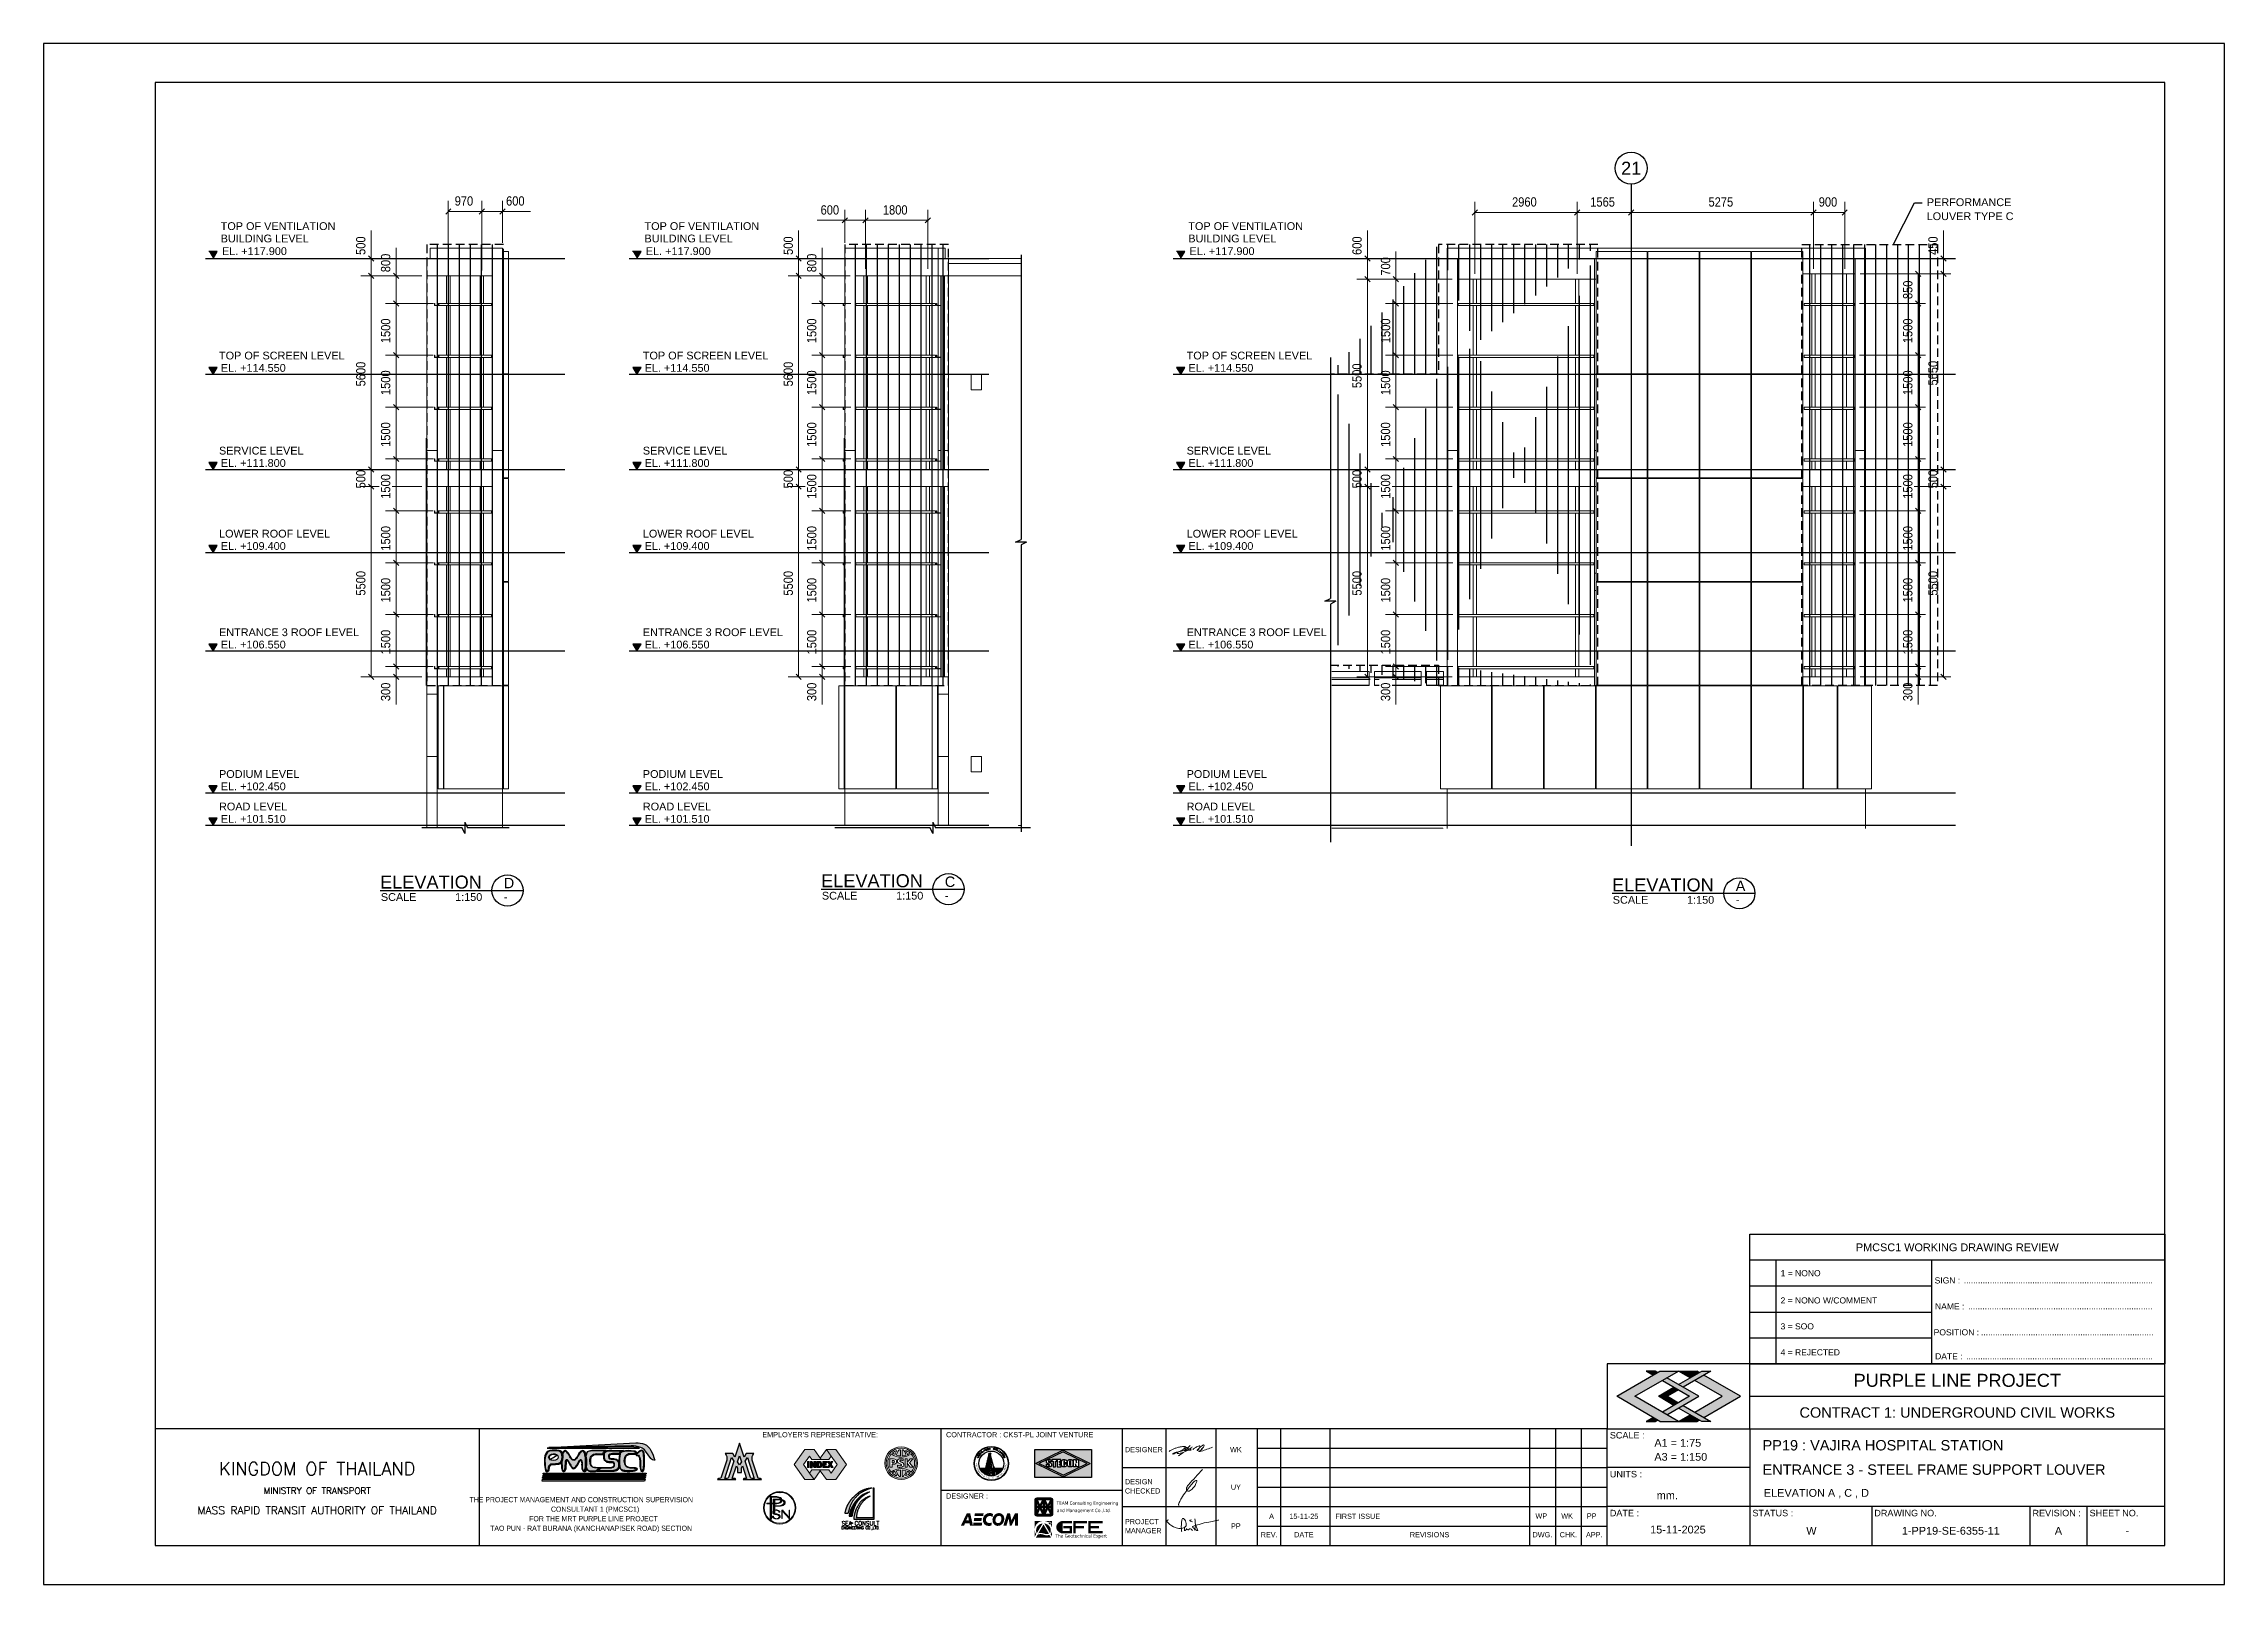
# Model space of a CAD drawing. Header units: millimetres. Extents: x 3774 to 718460, y -768339 to 192544.
# Drawn here: x 325260 to 388335, y -31869 to 12681 of the extents above; entities that cross this region are included whole.
import ezdxf
from ezdxf.enums import TextEntityAlignment as Align

# ---------------------------------------------------------------- set-up
doc = ezdxf.new("R2010")
doc.units = ezdxf.units.MM
for name, pattern in [('CENTER', [50.8, 31.75, -6.35, 6.35, -6.35]), ('HIDDEN', [0.375, 0.25, -0.125]), ('XKITLINE00', [0])]:
    doc.linetypes.add(name, pattern=pattern)
for name, color, linetype in [('3', 7, 'Continuous'), ('CVA-E2-P-OR00-TBKA1D$0$CVA-E2-P-OR00-TBKA1$0$CVA010-FRAME-LINE_2', 7, 'Continuous'), ('CVA-E2-P-OR00-TBKA1D$0$CVA-E2-P-OR00-TBKA1$0$CVA010-FRAME-LOGO', 7, 'Continuous'), ('CVA-E2-P-OR00-TBKA1D$0$CVA-E2-P-OR00-TBKA1$0$CVT010-FRAME-LINE_1', 7, 'Continuous'), ('CVA-E2-P-OR00-TBKA1D$0$CVA-E2-P-OR00-TBKA1$0$CVT010-FRAME-LINE_10', 7, 'Continuous'), ('CVA-E2-P-OR00-TBKA1D$0$CVA-E2-P-OR00-TBKA1$0$CVT010-FRAME-LINE_2', 7, 'Continuous'), ('CVA-E2-P-OR00-TBKA1D$0$CVA-E2-P-OR00-TBKA1$0$CVT010-FRAME-LINE_3', 7, 'Continuous'), ('CVA-E2-P-OR00-TBKA1D$0$CVA-E2-P-OR00-TBKA1$0$CVT010-FRAME-LINE_7', 7, 'Continuous'), ('CVA-E2-P-OR00-TBKA1D$0$CVA-E2-P-OR00-TBKA1$0$CVT010-FRAME-LOGO', 7, 'Continuous'), ('CVA-E2-P-OR00-TBKA1D$0$CVA-E2-P-OR00-TBKA1$0$CVT010-FRAME-TEXT_4', 7, 'Continuous'), ('CVA-E2-P-OR00-TBKA1D$0$CVA-E2-P-OR00-TBKA1$0$CVT010-FRAME-TEXT_8', 7, 'Continuous'), ('CVA-E2-P-OR00-TBKA1D$0$CVA-E2-P-OR00-TBKA1$0$PSTEXT', 7, 'Continuous'), ('CVA-E2-P-OR00-TBKA1D$0$CVA-E2-P-OR00-TBKA1$0$Xref-Title Block$0$7', 7, 'Continuous'), ('CVA010-FRAME-LINE_5', 7, 'Continuous'), ('CVT010-FRAME-LINE_2', 7, 'Continuous'), ('CVT010-FRAME-LINE_3', 7, 'Continuous'), ('CVT040_T', 7, 'Continuous'), ('FRAME', 7, 'Continuous'), ('HATCH', 7, 'Continuous'), ('PSTEXT', 7, 'Continuous'), ('signature', 7, 'Continuous'), ('Stan-Dim', 7, 'Continuous'), ('TEXT', 7, 'Continuous')]:
    doc.layers.add(name, color=color, linetype=linetype)
doc.layers.add('Part', color=7, linetype='Continuous', lineweight=0)
doc.layers.add('Z-DIMENSIONS', color=7, linetype='Continuous', lineweight=0)
doc.styles.add('ARIAL', font='arial.ttf')
doc.styles.add('ARIAL-PP19', font='arial.ttf')
doc.styles.add('ARIAL_', font='arial.ttf')
doc.styles.add('CVA-E2-P-OR00-TBKA1D$0$Arial', font='arial.ttf')
doc.styles.add('CVA-E2-P-OR00-TBKA1D$0$CVA-E2-P-OR00-TBKA1$0$A1-TITLE$0$ROMANT', font='romant.shx')
doc.styles.add('CVA-E2-P-OR00-TBKA1D$0$CVA-E2-P-OR00-TBKA1$0$Cordia2', font='cordia2.shx')
doc.styles.add('CVA-E2-P-OR00-TBKA1D$0$CVA-E2-P-OR00-TBKA1$0$TITLE1', font='tahoma.ttf')
doc.styles.add('ROMANS', font='arial.ttf', dxfattribs={"width": 0.85})
doc.styles.add('STYLE-STANDARD', font='SIMPLEX.SHX')
doc.dimstyles.get("Standard").update_dxf_attribs({"dimtxt": 0.18, "dimasz": 0.18, "dimexe": 0.18, "dimexo": 0.0625, "dimgap": 0.09, "dimtad": 0, "dimtih": 1, "dimtoh": 1, "dimdec": 4, "dimzin": 0, "dimdsep": 46, "dimtxsty": 'Standard', "dimcen": 0.09, "dimclrd": 7, "dimclre": 7, "dimclrt": 7, "dimadec": 0, "dimazin": 0, "dimtfac": 1, "dimtdec": 4, "dimtofl": 0, "dimtmove": 0, "dimatfit": 3, "dimfxl": 1, "dimtolj": 1, "dimtzin": 0, "dimarcsym": 0})
pattern_1 = [(45, (0, -24.561142), (-0.0176776695, 0.0176776695), [])]

msp = doc.modelspace()

# ---------------------------------------------------------------- texts
at = {"color": 7, "style": 'ROMANS'}
for s, height, p in [('TOP OF VENTILATION', 225, (330381.136, 7292.164)), ('BUILDING LEVEL', 225, (330381.136, 6935.085)), ('TOP OF VENTILATION', 225, (342639.549, 7292.164)), ('BUILDING LEVEL', 225, (342639.549, 6935.085)), ('TOP OF VENTILATION', 225, (358368.041, 7292.164)), ('BUILDING LEVEL', 225, (358368.041, 6935.085)), ('EL. +117.900', 225, (330418.113, 6568.774)), ('EL. +117.900', 225, (342676.527, 6568.774)), ('EL. +117.900', 225, (358405.019, 6568.774)), ('TOP OF SCREEN LEVEL', 225, (330332.778, 3550.292)), ('EL. +114.550', 225, (330384.173, 3192.833)), ('TOP OF SCREEN LEVEL', 225, (342591.192, 3550.292)), ('EL. +114.550', 225, (342642.587, 3192.833)), ('TOP OF SCREEN LEVEL', 225, (358319.683, 3550.292)), ('EL. +114.550', 225, (358371.078, 3192.833)), ('SERVICE LEVEL', 225, (330332.778, 800.292)), ('EL. +111.800', 225, (330384.173, 442.833)), ('SERVICE LEVEL', 225, (342591.192, 800.292)), ('EL. +111.800', 225, (342642.587, 442.833)), ('SERVICE LEVEL', 225, (358319.683, 800.292)), ('EL. +111.800', 225, (358371.078, 442.833)), ('LOWER ROOF LEVEL', 225, (330332.778, -1599.708)), ('EL. +109.400', 225, (330384.173, -1957.167)), ('LOWER ROOF LEVEL', 225, (342591.192, -1599.708)), ('EL. +109.400', 225, (342642.587, -1957.167)), ('LOWER ROOF LEVEL', 225, (358319.683, -1599.708)), ('EL. +109.400', 225, (358371.078, -1957.167)), ('ENTRANCE 3 ROOF LEVEL', 225, (330332.778, -4449.708)), ('ENTRANCE 3 ROOF LEVEL', 225, (342591.192, -4449.708)), ('ENTRANCE 3 ROOF LEVEL', 225, (358319.683, -4449.708)), ('EL. +106.550', 225, (330384.173, -4807.167)), ('EL. +106.550', 225, (342642.587, -4807.167)), ('EL. +106.550', 225, (358371.078, -4807.167)), ('PODIUM LEVEL', 225, (330332.778, -8549.708)), ('EL. +102.450', 225, (330384.173, -8907.167)), ('PODIUM LEVEL', 225, (342591.192, -8549.708)), ('EL. +102.450', 225, (342642.587, -8907.167)), ('PODIUM LEVEL', 225, (358319.683, -8549.708)), ('EL. +102.450', 225, (358371.078, -8907.167)), ('ROAD LEVEL', 225, (330332.778, -9489.708)), ('ROAD LEVEL', 225, (342591.192, -9489.708)), ('ROAD LEVEL', 225, (358319.683, -9489.708)), ('EL. +101.510', 225, (330384.173, -9847.167)), ('EL. +101.510', 225, (342642.587, -9847.167)), ('EL. +101.510', 225, (358371.078, -9847.167)), ('ELEVATION', 375, (347749.522, -11710.877)), ('ELEVATION', 375, (334993.819, -11749.318)), ('D', 300, (338568.975, -11739.961)), ('-', 225, (351326.506, -12067.914)), ('C', 300, (351324.679, -11701.521)), ('ELEVATION', 375, (370624.903, -11830.832)), ('A', 300, (374200.059, -11821.476)), ('-', 225, (338570.802, -12106.354)), ('-', 225, (374201.886, -12187.869))]:
    msp.add_text(s, height=height, dxfattribs=at).set_placement(p)
at = {"layer": 'Stan-Dim', "color": 7, "style": 'ROMANS'}
msp.add_attdef('21', text='', height=375, dxfattribs=at).set_placement((371177.539, 9080.173), align=Align.MIDDLE_CENTER)
at = {"layer": 'TEXT', "color": 7, "style": 'ROMANS'}
for s, p in [('PERFORMANCE', (379729.673, 7983.666)), ('LOUVER TYPE C', (379722.333, 7579.182)), ('SCALE', (335013.698, -12106.354)), ('1:150', (337161.424, -12106.354)), ('SCALE', (347769.401, -12067.914)), ('1:150', (349917.127, -12067.914)), ('SCALE', (370644.782, -12187.869)), ('1:150', (372792.508, -12187.869))]:
    msp.add_text(s, height=225, dxfattribs=at).set_placement(p)

# ---------------------------------------------------------------- blocks, each defined once
blk = doc.blocks.new('CVA-E2-P-OR00-TBKA1D$0$CVA-E2-P-OR00-TBKA1$0$AECOM')
at = {"layer": 'CVA-E2-P-OR00-TBKA1D$0$CVA-E2-P-OR00-TBKA1$0$CVA010-FRAME-LOGO', "extrusion": (0, 0, -1)}
h = blk.add_hatch(color=7, dxfattribs=at)
h.paths.add_polyline_path([(13.3, -3.7), (15.1, 4.3), (17.3, 4.3), (21.1, -3.7), (19.1, -3.7), (18.4, -2.1), (15.5, -2.1), (15.2, -3.7)])
h.paths.add_polyline_path([(15.9, -0.3), (16.5, 2.4), (17.7, -0.3)], flags=16)
at = {"layer": 'CVA-E2-P-OR00-TBKA1D$0$CVA-E2-P-OR00-TBKA1$0$CVA010-FRAME-LOGO'}
blk.add_hatch(color=7, dxfattribs=at).paths.add_polyline_path([(-12.8, -0.6), (-12.5, 1.3), (-7.6, 1.3), (-7.9, -0.6)])
h = blk.add_hatch(color=7, dxfattribs=at)
edge = h.paths.add_edge_path()
edge.add_line((-1.5, -3.5), (-1.2, -1.6))
edge.add_spline(control_points=[(-1.2, -1.6), (-1.7, -1.9), (-2.5, -1.9), (-2.9, -1.9), (-4.2, -1.9), (-5, -1), (-5, 0.2), (-4.9, 1.6), (-3.9, 2.6), (-2.5, 2.6), (-1.9, 2.6), (-1.3, 2.4), (-0.8, 1.9)], knot_values=[0, 0, 0, 0, 0.25, 0.25, 0.25, 0.5, 0.5, 0.5, 0.75, 0.75, 0.75, 1, 1, 1, 1], degree=3, periodic=0)
edge.add_line((-0.8, 1.9), (-0.4, 3.8))
edge.add_spline(control_points=[(-0.4, 3.8), (-1.2, 4.3), (-1.8, 4.5), (-2.7, 4.5), (-5, 4.5), (-6.9, 2.6), (-7, 0.2), (-7, -2.2), (-5.5, -3.8), (-3.3, -3.8), (-2.9, -3.8), (-2, -3.8), (-1.5, -3.5)], knot_values=[0, 0, 0, 0, 0.25, 0.25, 0.25, 0.5, 0.5, 0.5, 0.75, 0.75, 0.75, 1, 1, 1, 1], degree=3, periodic=0)
h = blk.add_hatch(color=7, dxfattribs=at)
edge = h.paths.add_edge_path()
edge.add_spline(control_points=[(6.8, 0.2), (7.1, 2.6), (5.7, 4.3), (3.6, 4.5)], knot_values=[0, 0, 0, 0, 1, 1, 1, 1], degree=3, periodic=0)
edge.add_spline(control_points=[(3.6, 4.5), (1.4, 4.6), (-0.5, 2.8), (-0.8, 0.4)], knot_values=[0, 0, 0, 0, 1, 1, 1, 1], degree=3, periodic=0)
edge.add_spline(control_points=[(-0.8, 0.4), (-1, -1.9), (0.3, -3.6), (2.4, -3.8)], knot_values=[0, 0, 0, 0, 1, 1, 1, 1], degree=3, periodic=0)
edge.add_spline(control_points=[(2.4, -3.8), (4.6, -3.9), (6.6, -2.2), (6.8, 0.2)], knot_values=[0, 0, 0, 0, 1, 1, 1, 1], degree=3, periodic=0)
edge = h.paths.add_edge_path(flags=16)
edge.add_spline(control_points=[(4.9, 0.1), (4.6, -1.4), (3.6, -2.2), (2.5, -2), (1.4, -1.8), (0.9, -0.7), (1.2, 0.6), (1.5, 2), (2.6, 2.9), (3.7, 2.7), (4.7, 2.5), (5.2, 1.4), (4.9, 0.1)], knot_values=[0, 0, 0, 0, 0.25, 0.25, 0.25, 0.5, 0.5, 0.5, 0.75, 0.75, 0.75, 1, 1, 1, 1], degree=3, periodic=0)
at = {"layer": 'CVA-E2-P-OR00-TBKA1D$0$CVA-E2-P-OR00-TBKA1$0$CVA010-FRAME-LOGO', "extrusion": (0, 0, -1)}
blk.add_hatch(color=7, dxfattribs=at).paths.add_polyline_path([(-15.7, -3.7), (-15.6, 4.3), (-13.7, 4.3), (-11.4, -0.2), (-10.5, 4.3), (-8.7, 4.3), (-6.2, -3.7), (-8.2, -3.7), (-9.6, 1), (-10.4, -3.7), (-11.4, -3.7), (-13.8, 1), (-13.7, -3.7)])
at = {"layer": 'CVA-E2-P-OR00-TBKA1D$0$CVA-E2-P-OR00-TBKA1$0$CVA010-FRAME-LOGO', "color": 7}
for points in [[(-12.4, 2.5), (-6.7, 2.5), (-12.1, 4.3), (-6.5, 4.3)], [(-13.3, -3.7), (-7.7, -3.7), (-13, -1.8), (-7.4, -1.8)]]:
    blk.add_solid(points, dxfattribs=at)
blk = doc.blocks.new('CVA-E2-P-OR00-TBKA1D$0$CVA-E2-P-OR00-TBKA1$0$A$C4CF5538A')
at = {"linetype": 'Continuous', "lineweight": 0}
h = blk.add_hatch(color=7, dxfattribs=at)
h.paths.add_polyline_path([(-7.19, 4.02, 0.414214), (-8.08, 3.13), (-8.08, -3.13, 0.414214), (-7.19, -4.02), (-0.89, -4.02, 0.414214), (0, -3.13), (0, 3.13, 0.414214), (-0.89, 4.02)])
h.paths.add_polyline_path([(-4.41, 2.22), (-4.41, 0.3), (-5.35, 0.3)], flags=16)
h.paths.add_polyline_path([(-3.45, 3.13), (-1.16, 3.13), (-2.29, 0.73)], flags=16)
h.paths.add_polyline_path([(-7.19, 2.32), (-6.24, 0.3), (-7.19, 0.3)], flags=16)
h.paths.add_polyline_path([(-3.67, 2.22), (-2.73, 0.3), (-3.67, 0.3)], flags=16)
h.paths.add_polyline_path([(-5.35, -0.3), (-4.41, -0.3), (-4.41, -2.22)], flags=16)
h.paths.add_polyline_path([(-6.24, -0.3), (-7.19, -2.32), (-7.19, -0.3)], flags=16)
h.paths.add_polyline_path([(-3.67, -0.3), (-2.73, -0.3), (-3.67, -2.22)], flags=16)
h.paths.add_polyline_path([(-5.79, -0.73), (-4.62, -3.13), (-6.92, -3.13)], flags=16)
h.paths.add_polyline_path([(-0.89, 2.32), (-0.89, 0.3), (-1.84, 0.3)], flags=16)
h.paths.add_polyline_path([(-1.84, -0.3), (-0.89, -0.3), (-0.89, -2.32)], flags=16)
h.paths.add_polyline_path([(-2.29, -0.73), (-1.16, -3.13), (-3.45, -3.13)], flags=16)
h.paths.add_polyline_path([(-4.62, 3.13), (-6.92, 3.13), (-5.79, 0.73)], flags=16)
at = {"color": 7, "linetype": 'Continuous', "lineweight": 0}
blk.add_lwpolyline([(-7.19, 4.02), (-0.89, 4.02, -0.414214), (0, 3.13), (0, -3.13, -0.414214), (-0.89, -4.02), (-7.19, -4.02, -0.414214), (-8.08, -3.13), (-8.08, 3.13, -0.414214)], format="xyb", close=True, dxfattribs=at)
for points in [[(-7.19, 0.3), (-6.24, 0.3), (-7.19, 2.32)], [(-5.79, 0.73), (-4.62, 3.13), (-6.92, 3.13)], [(-4.41, 2.22), (-5.35, 0.3), (-4.41, 0.3)], [(-3.67, 2.22), (-2.73, 0.3), (-3.67, 0.3)], [(-2.29, 0.73), (-3.45, 3.13), (-1.16, 3.13)], [(-0.89, 0.3), (-1.84, 0.3), (-0.89, 2.32)], [(-7.19, -0.3), (-6.24, -0.3), (-7.19, -2.32)], [(-5.79, -0.73), (-4.62, -3.13), (-6.92, -3.13)], [(-4.41, -2.22), (-5.35, -0.3), (-4.41, -0.3)], [(-3.67, -2.22), (-2.73, -0.3), (-3.67, -0.3)], [(-2.29, -0.73), (-3.45, -3.13), (-1.16, -3.13)], [(-0.89, -0.3), (-1.84, -0.3), (-0.89, -2.32)]]:
    blk.add_lwpolyline(points, close=True, dxfattribs=at)
at = {"layer": 'CVA-E2-P-OR00-TBKA1D$0$CVA-E2-P-OR00-TBKA1$0$CVA010-FRAME-LINE_2', "color": 7, "style": 'CVA-E2-P-OR00-TBKA1D$0$CVA-E2-P-OR00-TBKA1$0$TITLE1'}
for s, p in [('TEAM Consulting Engineering', (1.61, 0.94)), ('and Management Co.,Ltd.', (1.74, -2.3))]:
    blk.add_text(s, height=1.5, dxfattribs=at).set_placement(p)
blk = doc.blocks.new('CVA-E2-P-OR00-TBKA1D$0$CVA-E2-P-OR00-TBKA1$0$Maa')
at = {"layer": 'CVA-E2-P-OR00-TBKA1D$0$CVA-E2-P-OR00-TBKA1$0$PSTEXT'}
h = blk.add_hatch(color=7, dxfattribs=at)
h.paths.add_polyline_path([(-4.04, 0, -0.323021), (-3.85, 0.2), (-3.61, 0.2, 0.333691), (-3.31, 0.43), (-2.34, 3.57, 0.272453), (-2.61, 4.73), (-1.24, 4.73), (-0.83, 4.06), (0, 6.64), (0.83, 4.06), (1.24, 4.73), (2.61, 4.73, 0.27553), (2.34, 3.56), (3.32, 0.41, 0.448404), (3.73, 0.19, -0.474796), (4.04, 0), (0.67, 0, -0.266623), (0.82, 0.2), (1.31, 0.2), (0.57, 2.52), (0.34, 2.12), (0.34, 1.27), (0, 1.27), (-0.34, 1.27), (-0.34, 2.12), (-0.57, 2.52), (-1.31, 0.2), (-0.82, 0.2), (-0.67, 0)])
h.paths.add_polyline_path([(0, 4.33), (0.34, 3.25), (0, 2.68), (-0.34, 3.25)], flags=16)
h.paths.add_polyline_path([(1.47, 4), (2.65, 0.2), (2.31, 0.2, -0.288454), (2.02, 0.37), (1.06, 3.33)], flags=16)
h.paths.add_polyline_path([(-1.06, 3.33), (-1.99, 0.46, -0.36379), (-2.29, 0.2), (-2.65, 0.2), (-1.47, 4)], flags=16)
at = {"layer": 'CVA-E2-P-OR00-TBKA1D$0$CVA-E2-P-OR00-TBKA1$0$PSTEXT', "color": 7}
for points in [[(0, 6.64), (-0.83, 4.06), (-1.24, 4.73), (-2.61, 4.73, -0.27553), (-2.34, 3.56), (-3.32, 0.41, -0.323082), (-3.62, 0.2), (-3.85, 0.2, 0.323021), (-4.04, 0), (-0.67, 0, 0.266623), (-0.82, 0.2), (-1.31, 0.2), (-0.57, 2.52), (-0.34, 2.12), (-0.34, 1.27), (0, 1.27), (0.34, 1.27), (0.34, 2.12), (0.57, 2.52), (1.31, 0.2), (0.82, 0.2, 0.266623), (0.67, 0), (4.04, 0, 0.323021), (3.85, 0.2), (3.62, 0.2, -0.323082), (3.32, 0.41), (2.34, 3.56, -0.27553), (2.61, 4.73), (1.24, 4.73), (0.83, 4.06), (0, 6.64)], [(-1.06, 3.33), (-2.02, 0.37, -0.288454), (-2.31, 0.2), (-2.65, 0.2), (-1.47, 4), (-1.06, 3.33)], [(1.47, 4), (2.65, 0.2), (2.31, 0.2, -0.288454), (2.02, 0.37), (1.06, 3.33), (1.47, 4)]]:
    blk.add_lwpolyline(points, format="xyb", close=True, dxfattribs=at)
blk.add_lwpolyline([(0.34, 3.25), (0, 2.68), (-0.34, 3.25), (0, 4.33), (0.34, 3.25)], close=True, dxfattribs=at)
blk = doc.blocks.new('CVA-E2-P-OR00-TBKA1$0$A$C6A3C1ABC')
h = blk.add_hatch(color=7)
h.dxf.hatch_style = 1
h.paths.add_polyline_path([(-66.5, 66.4), (-66.5, 0), (66.5, 0), (66.5, 66.4)])
h.paths.add_polyline_path([(0, 64.5), (64, 33.2), (0, 1.9), (-64, 33.2)], flags=16)
h.paths.add_polyline_path([(-32.4, 38.9), (-32.6, 39.2), (-32.8, 39.4), (-33.6, 39.4), (-33.8, 39.2), (-34, 38.9), (-34, 37.5), (-32.4, 37.1)], flags=0)
h = blk.add_hatch(color=7)
h.dxf.hatch_style = 1
h.paths.add_polyline_path([(0, 60.9), (-56.6, 33.2), (0, 5.5), (56.6, 33.2)])
h.paths.add_polyline_path([(5.2, 42.1), (6.4, 41.7), (7.7, 40.9), (8.2, 40.3), (8.4, 40), (8.6, 39.5), (8.8, 39), (8.9, 38.5), (8.9, 37.9), (8.9, 37), (8.9, 35), (3.7, 35), (3.7, 38.6, 1), (1.9, 38.6), (1.9, 29.2, 1), (3.7, 29.2), (3.7, 32.3), (8.9, 32.3), (8.9, 30.7), (8.9, 29.8), (8.9, 29.2), (8.8, 28.7), (8.6, 28.2), (8.4, 27.7), (8.2, 27.4), (7.7, 26.8), (6.4, 26), (5.2, 25.6), (3.6, 25.4), (1.7, 25.4), (0.6, 25.4), (-0.3, 25.7), (-1.1, 25.9), (-1.7, 26.3), (-2.3, 26.8), (-2.7, 27.3), (-3.1, 28), (-3.4, 29), (-3.5, 29.8), (-3.5, 37.8), (-3.4, 38.5), (-3.1, 39.5), (-2.7, 40.3), (-2.3, 40.7), (-1.7, 41.3), (-1.1, 41.6), (-0.3, 42), (0.6, 42.3), (1.7, 42.4), (3.6, 42.4)], flags=16)
h.paths.add_polyline_path([(12.3, 41.3), (13, 41.6), (13.7, 42), (14.7, 42.3), (15.7, 42.4), (17.9, 42.4), (19, 42.3), (20, 42), (20.7, 41.6), (21.3, 41.3), (22, 40.7), (22.4, 40.3), (22.7, 39.5), (23, 38.5), (23.1, 37.8), (23.1, 29.8), (23, 29), (22.7, 28), (22.4, 27.3), (22, 26.8), (21.3, 26.3), (20.7, 25.9), (20, 25.7), (19, 25.4), (17.9, 25.4), (15.7, 25.4), (14.7, 25.4), (13.7, 25.7), (13, 25.9), (12.3, 26.3), (11.7, 26.8), (11.3, 27.3), (11, 28), (10.7, 29), (10.6, 29.8), (10.6, 37.8), (10.7, 38.5), (11, 39.5), (11.3, 40.3), (11.7, 40.7)], flags=16)
h.paths.add_polyline_path([(17.7, 38.6), (17.7, 29.2, -1), (16, 29.2), (16, 38.6, -1)], flags=0)
h.paths.add_polyline_path([(-4.9, 42.4), (-4.9, 38.6), (-8.4, 38.6), (-8.4, 35.7), (-5.1, 35.7), (-5.1, 32.3), (-8.4, 32.3), (-8.4, 28.9), (-4.6, 28.9), (-4.6, 25.4), (-13.8, 25.4), (-13.8, 42.4)], flags=16)
h.paths.add_polyline_path([(24.6, 42.4), (29, 42.4), (31.8, 34.6), (31.8, 42.4), (36.5, 42.4), (36.5, 25.4), (31.8, 25.4), (29.2, 32.7), (29.2, 25.4), (24.6, 25.4)], flags=16)
h.paths.add_polyline_path([(-14.8, 42.4), (-14.8, 38.6), (-17.8, 38.6), (-17.8, 25.4), (-23.2, 25.4), (-23.2, 38.6), (-26.2, 38.6), (-26.2, 42.4)], flags=16)
h.paths.add_polyline_path([(-27.4, 39.2), (-27.4, 37.1), (-32.4, 37.1), (-32.4, 38.9), (-32.6, 39.2), (-32.8, 39.4), (-33.6, 39.4), (-33.8, 39.2), (-34, 38.9), (-34, 37.5), (-33.9, 37.1), (-33.4, 36.7), (-32.9, 36.4), (-31.9, 35.9), (-30.8, 35.3), (-29.7, 34.7), (-28.7, 34.1), (-27.9, 33.4), (-27.5, 32.7), (-27.2, 31.9), (-27, 31.2), (-27, 28.5), (-27.3, 27.8), (-27.6, 27.2), (-28.3, 26.5), (-28.8, 26.2), (-29.5, 25.8), (-30.4, 25.5), (-30.9, 25.4), (-34.4, 25.4), (-35.1, 25.4), (-35.9, 25.7), (-36.5, 25.9), (-37.1, 26.2), (-37.7, 26.7), (-38.1, 27.2), (-38.5, 27.6), (-38.7, 28.4), (-38.7, 31.6), (-33.9, 31.6), (-33.9, 28.9), (-33.9, 28.7), (-33.7, 28.5), (-33.5, 28.3), (-32.6, 28.3), (-32.4, 28.4), (-32.3, 28.6), (-32.2, 28.9), (-32.2, 30.7), (-32.3, 30.9), (-32.5, 31.2), (-32.8, 31.4), (-33.3, 31.8), (-33.7, 32), (-34.1, 32.3), (-35.2, 33), (-36.2, 33.5), (-37, 33.8), (-37.6, 34.3), (-38.1, 34.8), (-38.6, 35.5), (-38.8, 36), (-39, 36.3), (-39, 39.2), (-38.9, 39.4), (-38.5, 40.2), (-38.2, 40.8), (-37.8, 41.3), (-37.1, 41.6), (-36.4, 42), (-35.6, 42.2), (-35, 42.4), (-31.7, 42.4), (-31.2, 42.3), (-30.5, 42.1), (-29.7, 41.8), (-28.8, 41.2), (-28.2, 40.7), (-27.7, 40.2), (-27.4, 39.4)], flags=16)
h = blk.add_hatch(color=7)
h.dxf.hatch_style = 1
h.paths.add_polyline_path([(17.7, 38.6, 1), (16, 38.6), (16, 29.2, 1), (17.7, 29.2)])
at = {"color": 7}
for p, q in [((0, 64.5), (-64, 33.2)), ((0, 60.9), (-56.6, 33.2)), ((0, 64.5), (64, 33.2)), ((0, 60.9), (56.6, 33.2)), ((0, 1.9), (-64, 33.2)), ((0, 5.5), (-56.6, 33.2)), ((0, 1.9), (64, 33.2)), ((0, 5.5), (56.6, 33.2)), ((17.7, 29.2), (17.7, 38.6))]:
    blk.add_line(p, q, dxfattribs=at)
for points in [[(-66.5, 66.4), (66.5, 66.4), (66.5, 0), (-66.5, 0)], [(-27.4, 39.2), (-27.4, 37.1), (-32.4, 37.1), (-32.4, 38.9), (-32.6, 39.2), (-32.8, 39.4), (-33.6, 39.4), (-33.8, 39.2), (-34, 38.9), (-34, 37.5), (-33.9, 37.1), (-33.4, 36.7), (-32.9, 36.4), (-31.9, 35.9), (-30.8, 35.3), (-29.7, 34.7), (-28.7, 34.1), (-27.9, 33.4), (-27.5, 32.7), (-27.2, 31.9), (-27, 31.2), (-27, 28.5), (-27.3, 27.8), (-27.6, 27.2), (-28.3, 26.5), (-28.8, 26.2), (-29.5, 25.8), (-30.4, 25.5), (-30.9, 25.4), (-34.4, 25.4), (-35.1, 25.4), (-35.9, 25.7), (-36.5, 25.9), (-37.1, 26.2), (-37.7, 26.7), (-38.1, 27.2), (-38.5, 27.6), (-38.7, 28.4), (-38.7, 31.6), (-33.9, 31.6), (-33.9, 28.9), (-33.9, 28.7), (-33.7, 28.5), (-33.5, 28.3), (-32.6, 28.3), (-32.4, 28.4), (-32.3, 28.6), (-32.2, 28.9), (-32.2, 30.7), (-32.3, 30.9), (-32.5, 31.2), (-32.8, 31.4), (-33.3, 31.8), (-33.7, 32), (-34.1, 32.3), (-35.2, 33), (-36.2, 33.5), (-37, 33.8), (-37.6, 34.3), (-38.1, 34.8), (-38.6, 35.5), (-38.8, 36), (-39, 36.3), (-39, 39.2), (-38.9, 39.4), (-38.5, 40.2), (-38.2, 40.8), (-37.8, 41.3), (-37.1, 41.6), (-36.4, 42), (-35.6, 42.2), (-35, 42.4), (-31.7, 42.4), (-31.2, 42.3), (-30.5, 42.1), (-29.7, 41.8), (-28.8, 41.2), (-28.2, 40.7), (-27.7, 40.2), (-27.4, 39.4)], [(-26.2, 42.4), (-26.2, 38.6), (-23.2, 38.6), (-23.2, 25.4), (-17.8, 25.4), (-17.8, 38.6), (-14.8, 38.6), (-14.8, 42.4)], [(-4.9, 42.4), (-13.8, 42.4), (-13.8, 25.4), (-4.6, 25.4), (-4.6, 28.9), (-8.4, 28.9), (-8.4, 32.3), (-5.1, 32.3), (-5.1, 35.7), (-8.4, 35.7), (-8.4, 38.6), (-4.9, 38.6)], [(15.7, 42.4), (17.9, 42.4), (19, 42.3), (20, 42), (20.7, 41.6), (21.3, 41.3), (22, 40.7), (22.4, 40.3), (22.7, 39.5), (23, 38.5), (23.1, 37.8), (23.1, 29.8), (23, 29), (22.7, 28), (22.4, 27.3), (22, 26.8), (21.3, 26.3), (20.7, 25.9), (20, 25.7), (19, 25.4), (17.9, 25.4), (15.7, 25.4), (14.7, 25.4), (13.7, 25.7), (13, 25.9), (12.3, 26.3), (11.7, 26.8), (11.3, 27.3), (11, 28), (10.7, 29), (10.6, 29.8), (10.6, 37.8), (10.7, 38.5), (11, 39.5), (11.3, 40.3), (11.7, 40.7), (12.3, 41.3), (13, 41.6), (13.7, 42), (14.7, 42.3)], [(24.6, 42.4), (29, 42.4), (31.8, 34.6), (31.8, 42.4), (36.5, 42.4), (36.5, 25.4), (31.8, 25.4), (29.2, 32.7), (29.2, 25.4), (24.6, 25.4)]]:
    blk.add_lwpolyline(points, close=True, dxfattribs=at)
for points in [[(-3.5, 37.8), (-3.4, 38.5), (-3.1, 39.5), (-2.7, 40.3), (-2.3, 40.7), (-1.7, 41.3), (-1.1, 41.6), (-0.3, 42), (0.6, 42.3), (1.7, 42.4), (3.6, 42.4), (5.2, 42.1), (6.4, 41.7), (7.7, 40.9), (8.2, 40.3), (8.4, 40), (8.6, 39.5), (8.8, 39), (8.9, 38.5), (8.9, 37.9), (8.9, 37), (8.9, 35), (3.7, 35), (3.7, 38.6, 1), (1.9, 38.6), (1.9, 29.2, 1), (3.7, 29.2), (3.7, 32.3), (8.9, 32.3), (8.9, 30.7), (8.9, 29.8), (8.9, 29.2), (8.8, 28.7), (8.6, 28.2), (8.4, 27.7), (8.2, 27.4), (7.7, 26.8), (6.4, 26), (5.2, 25.6), (3.6, 25.4), (1.7, 25.4), (0.6, 25.4), (-0.3, 25.7), (-1.1, 25.9), (-1.7, 26.3), (-2.3, 26.8), (-2.7, 27.3), (-3.1, 28), (-3.4, 29), (-3.5, 29.8)], [(17.7, 38.6), (17.7, 29.2, -1), (16, 29.2), (16, 38.6, -1)]]:
    blk.add_lwpolyline(points, format="xyb", close=True, dxfattribs=at)
blk = doc.blocks.new('T-SEA')
at = {"layer": 'PSTEXT'}
for points in [[(9.48, 12.71), (9.68, 12.8), (9.9, 12.9), (10.14, 12.99), (10.42, 13.1), (10.75, 13.21), (11.14, 13.32), (11.59, 13.45), (12.12, 13.59), (11.79, 13.57), (11.48, 13.55), (11.2, 13.52), (10.94, 13.49), (10.71, 13.45), (10.5, 13.4), (10.3, 13.36), (10.12, 13.31), (9.94, 13.26), (9.78, 13.22), (9.62, 13.17), (9.47, 13.12), (9.32, 13.08), (9.18, 13.03), (9.04, 12.98), (8.9, 12.93), (8.77, 12.87), (8.63, 12.81), (8.5, 12.76), (8.37, 12.69), (8.24, 12.63), (8.11, 12.57), (7.98, 12.5), (7.86, 12.43), (7.74, 12.36), (7.63, 12.28), (7.52, 12.21), (7.41, 12.13), (7.3, 12.06), (7.19, 11.98), (7.08, 11.89), (6.97, 11.81), (6.86, 11.72), (6.75, 11.63), (6.63, 11.54), (6.52, 11.44), (6.4, 11.35), (6.28, 11.25), (6.16, 11.14), (6.04, 11.04), (5.91, 10.93), (5.79, 10.81), (5.66, 10.7), (5.54, 10.58), (5.42, 10.47), (5.3, 10.35), (5.18, 10.24), (5.07, 10.13), (4.97, 10.02), (4.87, 9.92), (4.77, 9.82), (4.68, 9.72), (4.59, 9.62), (4.51, 9.51), (4.42, 9.41), (4.34, 9.3), (4.26, 9.19), (4.17, 9.07), (4.09, 8.96), (4.01, 8.84), (3.93, 8.71), (3.85, 8.59), (3.77, 8.47), (3.69, 8.35), (3.61, 8.23), (3.54, 8.11), (3.46, 7.99), (3.39, 7.87), (3.32, 7.75), (3.25, 7.63), (3.18, 7.5), (3.11, 7.38), (3.05, 7.25), (2.98, 7.12), (2.92, 6.98), (2.86, 6.84), (2.81, 6.69), (2.75, 6.54), (2.69, 6.38), (2.63, 6.21), (2.57, 6.04), (2.51, 5.85), (2.45, 5.66), (2.38, 5.45), (2.32, 5.23), (2.26, 5.01), (2.21, 4.76), (2.15, 4.51), (3.35, 4.51), (3.35, 4.54), (3.38, 4.63), (3.41, 4.78), (3.46, 4.96), (3.51, 5.17), (3.57, 5.4), (3.63, 5.63), (3.7, 5.85), (3.76, 6.07), (3.82, 6.26), (3.89, 6.45), (3.95, 6.62), (4.01, 6.78), (4.07, 6.94), (4.13, 7.1), (4.2, 7.25), (4.26, 7.4), (4.33, 7.55), (4.39, 7.69), (4.46, 7.84), (4.53, 7.99), (4.6, 8.13), (4.68, 8.27), (4.75, 8.41), (4.83, 8.55), (4.91, 8.69), (5, 8.82), (5.09, 8.96), (5.18, 9.1), (5.29, 9.25), (5.4, 9.4), (5.53, 9.56), (5.66, 9.73), (5.81, 9.9), (5.96, 10.08), (6.12, 10.25), (6.29, 10.43), (6.46, 10.61), (6.63, 10.78), (6.8, 10.95), (6.97, 11.1), (7.13, 11.25), (7.3, 11.39), (7.46, 11.52), (7.62, 11.65), (7.78, 11.76), (7.95, 11.88), (8.11, 11.98), (8.27, 12.08), (8.43, 12.18), (8.59, 12.27), (8.76, 12.36), (8.93, 12.45), (9.11, 12.54), (9.29, 12.62)], [(9.22, 11.09), (9.46, 11.24), (9.73, 11.41), (10.04, 11.58), (10.4, 11.77), (10.81, 11.97), (11.3, 12.19), (11.02, 12.13), (10.75, 12.07), (10.49, 11.99), (10.23, 11.91), (9.98, 11.81), (9.75, 11.72), (9.52, 11.62), (9.31, 11.52), (9.11, 11.43), (8.92, 11.33), (8.74, 11.24), (8.57, 11.14), (8.41, 11.04), (8.25, 10.93), (8.08, 10.81), (7.92, 10.67), (7.75, 10.53), (7.57, 10.38), (7.4, 10.22), (7.23, 10.05), (7.06, 9.89), (6.9, 9.72), (6.74, 9.56), (6.6, 9.41), (6.47, 9.26), (6.35, 9.12), (6.24, 8.99), (6.13, 8.86), (6.04, 8.74), (5.94, 8.61), (5.85, 8.49), (5.76, 8.36), (5.67, 8.23), (5.58, 8.09), (5.49, 7.95), (5.4, 7.81), (5.31, 7.67), (5.21, 7.52), (5.12, 7.36), (5.03, 7.21), (4.94, 7.05), (4.84, 6.89), (4.75, 6.72), (4.67, 6.56), (4.58, 6.39), (4.5, 6.22), (4.42, 6.05), (4.35, 5.88), (4.28, 5.71), (4.21, 5.55), (4.15, 5.38), (4.1, 5.21), (4.05, 5.05), (4, 4.88), (3.96, 4.72), (3.92, 4.55), (3.89, 4.39), (3.86, 4.23), (3.83, 4.07), (3.81, 3.92), (3.79, 3.76), (3.78, 3.62), (3.78, 3.47), (3.78, 3.33), (4.76, 3.33), (4.77, 3.36), (4.77, 3.39), (4.78, 3.44), (4.79, 3.5), (4.8, 3.58), (4.81, 3.67), (4.83, 3.78), (4.85, 3.9), (4.88, 4.04), (4.91, 4.19), (4.94, 4.35), (4.98, 4.52), (5.02, 4.7), (5.07, 4.88), (5.12, 5.06), (5.17, 5.25), (5.22, 5.44), (5.28, 5.63), (5.35, 5.81), (5.41, 5.99), (5.48, 6.17), (5.54, 6.35), (5.61, 6.52), (5.67, 6.69), (5.74, 6.86), (5.81, 7.02), (5.87, 7.18), (5.94, 7.34), (6.02, 7.51), (6.1, 7.67), (6.19, 7.84), (6.29, 8.01), (6.4, 8.18), (6.51, 8.36), (6.64, 8.55), (6.77, 8.73), (6.91, 8.92), (7.06, 9.1), (7.21, 9.29), (7.37, 9.47), (7.53, 9.64), (7.7, 9.82), (7.87, 9.98), (8.05, 10.15), (8.23, 10.31), (8.41, 10.47), (8.6, 10.63), (8.8, 10.78), (9, 10.93)], [(7.74, 7.31), (7.84, 7.47), (7.94, 7.62), (8.05, 7.78), (8.15, 7.92), (8.26, 8.07), (8.36, 8.21), (8.47, 8.34), (8.57, 8.47), (8.68, 8.59), (8.78, 8.71), (8.88, 8.82), (8.99, 8.93), (9.1, 9.05), (9.22, 9.16), (9.34, 9.28), (9.48, 9.4), (9.63, 9.53), (9.8, 9.67), (9.99, 9.81), (10.21, 9.96), (10.46, 10.12), (10.75, 10.29), (11.07, 10.46), (11.45, 10.65), (11.2, 10.6), (10.97, 10.54), (10.75, 10.47), (10.55, 10.39), (10.35, 10.3), (10.15, 10.21), (9.97, 10.12), (9.79, 10.02), (9.61, 9.92), (9.44, 9.82), (9.28, 9.71), (9.12, 9.61), (8.97, 9.5), (8.82, 9.39), (8.67, 9.28), (8.53, 9.17), (8.4, 9.06), (8.27, 8.94), (8.14, 8.82), (8.02, 8.7), (7.91, 8.57), (7.79, 8.44), (7.68, 8.3), (7.57, 8.16), (7.47, 8.02), (7.36, 7.87), (7.26, 7.71), (7.16, 7.55), (7.06, 7.39), (6.97, 7.23), (6.87, 7.07), (6.78, 6.91), (6.69, 6.75), (6.6, 6.59), (6.51, 6.43), (6.42, 6.27), (6.34, 6.11), (6.26, 5.95), (6.19, 5.78), (6.12, 5.61), (6.05, 5.43), (5.99, 5.25), (5.93, 5.06), (5.87, 4.87), (5.82, 4.67), (5.77, 4.47), (5.72, 4.26), (5.67, 4.04), (5.61, 3.82), (5.57, 3.59), (5.52, 3.36), (5.48, 3.13), (5.44, 2.91), (5.41, 2.69), (5.39, 2.48), (5.38, 2.29), (12.92, 2.29), (12.92, 13.62), (12.52, 13.62), (12.52, 2.83), (6.35, 2.83), (6.37, 3.06), (6.39, 3.3), (6.42, 3.54), (6.46, 3.78), (6.49, 4.01), (6.54, 4.24), (6.58, 4.46), (6.63, 4.67), (6.68, 4.87), (6.73, 5.05), (6.78, 5.23), (6.84, 5.4), (6.9, 5.56), (6.96, 5.72), (7.02, 5.87), (7.09, 6.03), (7.16, 6.19), (7.23, 6.35), (7.31, 6.51), (7.39, 6.67), (7.47, 6.83), (7.56, 6.99), (7.65, 7.15)]]:
    blk.add_hatch(color=7, dxfattribs=at).paths.add_polyline_path(points)
at = {"layer": 'FRAME', "color": 7, "linetype": 'Continuous'}
blk.add_lwpolyline([(5.07, 0.88), (4.4, 0.6), (4.4, 1.15)], close=True, dxfattribs=at)
at = {"layer": 'PSTEXT', "color": 7}
for points in [[(12.12, 13.59), (11.79, 13.57), (11.48, 13.55), (11.2, 13.52), (10.94, 13.49), (10.71, 13.45), (10.5, 13.4), (10.3, 13.36), (10.12, 13.31), (9.94, 13.26), (9.78, 13.22), (9.62, 13.17), (9.47, 13.12), (9.32, 13.08), (9.18, 13.03), (9.04, 12.98), (8.9, 12.93), (8.77, 12.87), (8.63, 12.81), (8.5, 12.76), (8.37, 12.69), (8.24, 12.63), (8.11, 12.57), (7.98, 12.5), (7.86, 12.43), (7.74, 12.36), (7.63, 12.28), (7.52, 12.21), (7.41, 12.13), (7.3, 12.06), (7.19, 11.98), (7.08, 11.89), (6.97, 11.81), (6.86, 11.72), (6.75, 11.63), (6.63, 11.54), (6.52, 11.44), (6.4, 11.35), (6.28, 11.25), (6.16, 11.14), (6.04, 11.04), (5.91, 10.93), (5.79, 10.81), (5.66, 10.7), (5.54, 10.58), (5.42, 10.47), (5.3, 10.35), (5.18, 10.24), (5.07, 10.13), (4.97, 10.02), (4.87, 9.92), (4.77, 9.82), (4.68, 9.72), (4.59, 9.62), (4.51, 9.51), (4.42, 9.41), (4.34, 9.3), (4.26, 9.19), (4.17, 9.07), (4.09, 8.96), (4.01, 8.84), (3.93, 8.71), (3.85, 8.59), (3.77, 8.47), (3.69, 8.35), (3.61, 8.23), (3.54, 8.11), (3.46, 7.99), (3.39, 7.87), (3.32, 7.75), (3.25, 7.63), (3.18, 7.5), (3.11, 7.38), (3.05, 7.25), (2.98, 7.12), (2.92, 6.98), (2.86, 6.84), (2.81, 6.69), (2.75, 6.54), (2.69, 6.38), (2.63, 6.21), (2.57, 6.04), (2.51, 5.85), (2.45, 5.66), (2.38, 5.45), (2.32, 5.23), (2.26, 5.01), (2.21, 4.76), (2.15, 4.51)], [(12.12, 13.59), (11.59, 13.45), (11.14, 13.32), (10.75, 13.21), (10.42, 13.1), (10.14, 12.99), (9.9, 12.9), (9.68, 12.8), (9.48, 12.71), (9.29, 12.62), (9.11, 12.54), (8.93, 12.45), (8.76, 12.36), (8.59, 12.27), (8.43, 12.18), (8.27, 12.08), (8.11, 11.98), (7.95, 11.88), (7.78, 11.76), (7.62, 11.65), (7.46, 11.52), (7.3, 11.39), (7.13, 11.25), (6.97, 11.1), (6.8, 10.95), (6.63, 10.78), (6.46, 10.61), (6.29, 10.43), (6.12, 10.25), (5.96, 10.08), (5.81, 9.9), (5.66, 9.73), (5.53, 9.56), (5.4, 9.4), (5.29, 9.25), (5.18, 9.1), (5.09, 8.96), (5, 8.82), (4.91, 8.69), (4.83, 8.55), (4.75, 8.41), (4.68, 8.27), (4.6, 8.13), (4.53, 7.99), (4.46, 7.84), (4.39, 7.69), (4.33, 7.55), (4.26, 7.4), (4.2, 7.25), (4.13, 7.1), (4.07, 6.94), (4.01, 6.78), (3.95, 6.62), (3.89, 6.45), (3.82, 6.26), (3.76, 6.07), (3.7, 5.85), (3.63, 5.63), (3.57, 5.4), (3.51, 5.17), (3.46, 4.96), (3.41, 4.78), (3.38, 4.63), (3.35, 4.54), (3.35, 4.51)], [(11.3, 12.19), (11.02, 12.13), (10.75, 12.07), (10.49, 11.99), (10.23, 11.91), (9.98, 11.81), (9.75, 11.72), (9.52, 11.62), (9.31, 11.52), (9.11, 11.43), (8.92, 11.33), (8.74, 11.24), (8.57, 11.14), (8.41, 11.04), (8.25, 10.93), (8.08, 10.81), (7.92, 10.67), (7.75, 10.53), (7.57, 10.38), (7.4, 10.22), (7.23, 10.05), (7.06, 9.89), (6.9, 9.72), (6.74, 9.56), (6.6, 9.41), (6.47, 9.26), (6.35, 9.12), (6.24, 8.99), (6.13, 8.86), (6.04, 8.74), (5.94, 8.61), (5.85, 8.49), (5.76, 8.36), (5.67, 8.23), (5.58, 8.09), (5.49, 7.95), (5.4, 7.81), (5.31, 7.67), (5.21, 7.52), (5.12, 7.36), (5.03, 7.21), (4.94, 7.05), (4.84, 6.89), (4.75, 6.72), (4.67, 6.56), (4.58, 6.39), (4.5, 6.22), (4.42, 6.05), (4.35, 5.88), (4.28, 5.71), (4.21, 5.55), (4.15, 5.38), (4.1, 5.21), (4.05, 5.05), (4, 4.88), (3.96, 4.72), (3.92, 4.55), (3.89, 4.39), (3.86, 4.23), (3.83, 4.07), (3.81, 3.92), (3.79, 3.76), (3.78, 3.62), (3.78, 3.47), (3.78, 3.33)], [(11.3, 12.19), (10.81, 11.97), (10.4, 11.77), (10.04, 11.58), (9.73, 11.41), (9.46, 11.24), (9.22, 11.09), (9, 10.93), (8.8, 10.78), (8.6, 10.63), (8.41, 10.47), (8.23, 10.31), (8.05, 10.15), (7.87, 9.98), (7.7, 9.82), (7.53, 9.64), (7.37, 9.47), (7.21, 9.29), (7.06, 9.1), (6.91, 8.92), (6.77, 8.73), (6.64, 8.55), (6.51, 8.36), (6.4, 8.18), (6.29, 8.01), (6.19, 7.84), (6.1, 7.67), (6.02, 7.51), (5.94, 7.34), (5.87, 7.18), (5.81, 7.02), (5.74, 6.86), (5.67, 6.69), (5.61, 6.52), (5.54, 6.35), (5.48, 6.17), (5.41, 5.99), (5.35, 5.81), (5.28, 5.63), (5.22, 5.44), (5.17, 5.25), (5.12, 5.06), (5.07, 4.88), (5.02, 4.7), (4.98, 4.52), (4.94, 4.35), (4.91, 4.19), (4.88, 4.04), (4.85, 3.9), (4.83, 3.78), (4.81, 3.67), (4.8, 3.58), (4.79, 3.5), (4.78, 3.44), (4.77, 3.39), (4.77, 3.36), (4.76, 3.33)], [(5.38, 2.29), (12.92, 2.29), (12.92, 13.62), (12.52, 13.62), (12.52, 2.83), (6.35, 2.83)], [(11.45, 10.65), (11.2, 10.6), (10.97, 10.54), (10.75, 10.47), (10.55, 10.39), (10.35, 10.3), (10.15, 10.21), (9.97, 10.12), (9.79, 10.02), (9.61, 9.92), (9.44, 9.82), (9.28, 9.71), (9.12, 9.61), (8.97, 9.5), (8.82, 9.39), (8.67, 9.28), (8.53, 9.17), (8.4, 9.06), (8.27, 8.94), (8.14, 8.82), (8.02, 8.7), (7.91, 8.57), (7.79, 8.44), (7.68, 8.3), (7.57, 8.16), (7.47, 8.02), (7.36, 7.87), (7.26, 7.71), (7.16, 7.55), (7.06, 7.39), (6.97, 7.23), (6.87, 7.07), (6.78, 6.91), (6.69, 6.75), (6.6, 6.59), (6.51, 6.43), (6.42, 6.27), (6.34, 6.11), (6.26, 5.95), (6.19, 5.78), (6.12, 5.61), (6.05, 5.43), (5.99, 5.25), (5.93, 5.06), (5.87, 4.87), (5.82, 4.67), (5.77, 4.47), (5.72, 4.26), (5.67, 4.04), (5.61, 3.82), (5.57, 3.59), (5.52, 3.36), (5.48, 3.13), (5.44, 2.91), (5.41, 2.69), (5.39, 2.48), (5.38, 2.29)], [(11.45, 10.65), (11.07, 10.46), (10.75, 10.29), (10.46, 10.12), (10.21, 9.96), (9.99, 9.81), (9.8, 9.67), (9.63, 9.53), (9.48, 9.4), (9.34, 9.28), (9.22, 9.16), (9.1, 9.05), (8.99, 8.93), (8.88, 8.82), (8.78, 8.71), (8.68, 8.59), (8.57, 8.47), (8.47, 8.34), (8.36, 8.21), (8.26, 8.07), (8.15, 7.92), (8.05, 7.78), (7.94, 7.62), (7.84, 7.47), (7.74, 7.31), (7.65, 7.15), (7.56, 6.99), (7.47, 6.83), (7.39, 6.67), (7.31, 6.51), (7.23, 6.35), (7.16, 6.19), (7.09, 6.03), (7.02, 5.87), (6.96, 5.72), (6.9, 5.56), (6.84, 5.4), (6.78, 5.23), (6.73, 5.05), (6.68, 4.87), (6.63, 4.67), (6.58, 4.46), (6.54, 4.24), (6.49, 4.01), (6.46, 3.78), (6.42, 3.54), (6.39, 3.3), (6.37, 3.06), (6.35, 2.83)], [(2.15, 4.51), (3.35, 4.51)], [(3.78, 3.33), (4.76, 3.33)]]:
    blk.add_lwpolyline(points, dxfattribs=at)
at = {"layer": 'FRAME', "color": 7, "linetype": 'Continuous', "style": 'STYLE-STANDARD'}
blk.add_text('SEA CONSULT', height=1.5, dxfattribs=at).set_placement((7.86, 0.75), align=Align.MIDDLE)
at = {"layer": 'FRAME', "color": 7, "linetype": 'Continuous', "style": 'STYLE-STANDARD', "width": 0.95}
blk.add_text('ENGINEERING CO.,LTD.', height=1, dxfattribs=at).set_placement((7.86, -1.05), align=Align.MIDDLE)
blk = doc.blocks.new('index')
at = {"lineweight": 9}
for points in [[(259.59, 116.28), (263.51, 110.81), (266.89, 110.81), (265.21, 113.16), (262.98, 116.29), (265.21, 119.39), (266.09, 118.18), (269.48, 118.18), (269.16, 118.63), (266.9, 121.76), (263.49, 121.76)], [(269.17, 113.94), (271.43, 110.81), (274.81, 110.81), (278.74, 116.28), (274.83, 121.76), (271.42, 121.76), (273.12, 119.39), (275.35, 116.29), (273.11, 113.16), (272.24, 114.37), (268.85, 114.37), (269.16, 113.94)]]:
    blk.add_hatch(color=7, dxfattribs=at).paths.add_polyline_path(points)
h = blk.add_hatch(color=7, dxfattribs=at)
h.paths.add_polyline_path([(272.24, 118.18), (273.12, 119.39), (271.42, 121.76), (269.16, 118.63), (269.48, 118.18)])
h.paths.add_polyline_path([(266.89, 110.81), (269.16, 113.94), (268.85, 114.37), (266.08, 114.37), (265.21, 113.16)])
h = blk.add_hatch(color=7, dxfattribs=at)
h.paths.add_polyline_path([(271.72, 115.15), (272.47, 116.32), (271.77, 117.4), (272.38, 117.4), (272.78, 116.79), (273.17, 117.4), (273.78, 117.4), (273.08, 116.32), (273.84, 115.15), (273.23, 115.15), (272.78, 115.85), (272.32, 115.15)])
h.paths.add_polyline_path([(265.6, 115.14), (265.6, 117.4), (266.17, 117.39), (266.85, 116.13), (266.85, 117.39), (267.48, 117.39), (267.48, 115.15), (266.91, 115.15), (266.21, 116.35), (266.21, 115.14)])
h.paths.add_polyline_path([(267.85, 117.39), (267.85, 115.15), (268.9, 115.15, 0.130725), (269.44, 115.33, 0.120974), (269.67, 115.67, 0.060551), (269.72, 115.97, 0.035976), (269.72, 116.66, 0.134434), (269.51, 117.13, 0.139591), (269.22, 117.31, 0.052753), (268.97, 117.39)])
h.paths.add_polyline_path([(268.49, 115.62), (268.49, 116.91), (268.84, 116.91, -0.321398), (269.07, 116.66, -0.00987), (269.1, 116.44, -0.041261), (269.07, 115.91, -0.31003), (268.81, 115.62)], flags=16)
h.paths.add_polyline_path([(270.05, 115.15), (270.05, 117.4), (271.58, 117.4), (271.58, 116.92), (270.68, 116.92), (270.68, 116.51), (271.32, 116.51), (271.32, 116.06), (270.68, 116.06), (270.68, 115.63), (271.58, 115.63), (271.58, 115.15)])
h.paths.add_polyline_path([(264.52, 117.4), (264.52, 115.15), (265.12, 115.15), (265.12, 117.4)])
at = {"color": 7, "lineweight": 9}
blk.add_line((265.21, 113.16), (266.89, 110.81), dxfattribs=at)
for points in [[(266.9, 121.76), (263.49, 121.76), (259.59, 116.28), (263.51, 110.81), (266.89, 110.81), (269.16, 113.94), (268.85, 114.37), (266.08, 114.37), (265.21, 113.16), (262.98, 116.29), (265.21, 119.39), (266.09, 118.18), (269.48, 118.18), (266.9, 121.76)], [(264.52, 117.4), (264.52, 115.15), (265.12, 115.15), (265.12, 117.4), (264.52, 117.4)], [(265.6, 115.14), (265.6, 117.4), (266.17, 117.39), (266.85, 116.13), (266.85, 117.39), (267.48, 117.39), (267.48, 115.15), (266.91, 115.15), (266.21, 116.35), (266.21, 115.14), (265.6, 115.14)], [(270.05, 115.15), (270.05, 117.4), (271.58, 117.4), (271.58, 116.92), (270.68, 116.92), (270.68, 116.51), (271.32, 116.51), (271.32, 116.06), (270.68, 116.06), (270.68, 115.63), (271.58, 115.63), (271.58, 115.15), (270.05, 115.15)], [(272.78, 116.79), (272.38, 117.4), (271.77, 117.4), (272.47, 116.32), (271.72, 115.15), (272.32, 115.15), (272.32, 115.15), (272.78, 115.85), (273.23, 115.15), (273.23, 115.15), (273.84, 115.15), (273.08, 116.32), (273.78, 117.4), (273.17, 117.4), (272.78, 116.79)]]:
    blk.add_lwpolyline(points, close=True, dxfattribs=at)
for points in [[(271.42, 121.76), (274.83, 121.76), (278.74, 116.28), (274.81, 110.81), (271.43, 110.81), (269.17, 113.94), (268.85, 114.37), (272.24, 114.37), (273.11, 113.16), (275.35, 116.29), (273.12, 119.39)], [(269.48, 118.18), (272.24, 118.18), (273.12, 119.39), (271.42, 121.76), (271.42, 121.76), (269.16, 118.63)]]:
    blk.add_lwpolyline(points, dxfattribs=at)
for points in [[(267.85, 117.39), (267.85, 115.15), (268.9, 115.15, 0.130725), (269.44, 115.33, 0.120974), (269.67, 115.67, 0.060551), (269.72, 115.97, 0.035976), (269.72, 116.66, 0.134434), (269.51, 117.13, 0.139591), (269.22, 117.31, 0.052753), (268.97, 117.39), (267.85, 117.39)], [(268.49, 116.91), (268.49, 115.62), (268.81, 115.62, 0.31003), (269.07, 115.91, 0.041261), (269.1, 116.44, 0.00987), (269.07, 116.66, 0.321398), (268.84, 116.91), (268.49, 116.91)]]:
    blk.add_lwpolyline(points, format="xyb", close=True, dxfattribs=at)
blk = doc.blocks.new('ppsn')
at = {"lineweight": 9}
for points in [[(345.59, 88.39, -1.075988), (346.21, 99.23), (346.21, 98.97, 1.079823), (345.59, 88.64)], [(343.81, 95.39), (343.81, 96.53), (345.67, 96.53, -0.021796), (345.85, 96.52, 0.04898), (345.8, 96.67, 0.022818), (345.78, 96.73, 0.003988), (345.67, 96.73), (343.33, 96.73), (343.33, 95.39)], [(345.59, 88.64, 0.409462), (350.69, 93.83, 0.374578), (346.21, 98.97), (346.21, 99.23, -0.376388), (350.94, 93.83, -0.409681), (345.59, 88.39)]]:
    blk.add_hatch(color=7, dxfattribs=at).paths.add_polyline_path(points)
h = blk.add_hatch(color=7, dxfattribs=at)
h.paths.add_polyline_path([(341.16, 95.39), (341.16, 95.2), (342.32, 95.2), (342.32, 90), (342.75, 90), (342.75, 95.2), (343.33, 95.2), (343.81, 95.2), (344.58, 95.2, 0.054809), (345.1, 95.28, 0.03138), (345.71, 95.5, 0.111589), (346.11, 95.8, 0.17224), (346.3, 96.33, 0.170905), (346.06, 97, 0.151668), (345.32, 97.44, 0.070517), (344.53, 97.57), (342.32, 97.57), (342.32, 95.39)])
h.paths.add_polyline_path([(342.75, 95.39), (342.75, 97.38), (344.52, 97.38, -0.104755), (345.45, 97.06, -0.175633), (345.78, 96.73, -0.022818), (345.8, 96.67, -0.04898), (345.85, 96.52, -0.099565), (345.84, 96.21, -0.155914), (345.64, 95.85, -0.086131), (345.28, 95.55, -0.105759), (344.81, 95.41, -0.046184), (344.58, 95.39), (343.81, 95.39), (343.33, 95.39)], flags=16)
h.paths.add_polyline_path([(343.05, 90.99), (343.39, 90.99, 0.14748), (343.52, 90.56, 0.072318), (343.7, 90.39, 0.060533), (343.92, 90.26, 0.065078), (344.2, 90.19, 0.022836), (344.46, 90.17, 0.035858), (344.76, 90.24, 0.029826), (345.04, 90.36, 0.081902), (345.24, 90.53, 0.165259), (345.36, 90.77, 0.059335), (345.35, 91.03, 0.120589), (345.27, 91.19, 0.069071), (344.96, 91.38, 0.057056), (344.58, 91.49, 0.000473), (344.02, 91.61, -0.021757), (343.62, 91.73, -0.046144), (343.38, 91.86, -0.08211), (343.21, 92.05, -0.1381), (343.14, 92.38, -0.179492), (343.27, 92.71, -0.015991), (343.33, 92.77, -0.055139), (343.56, 92.93, -0.060384), (343.81, 93.04, -0.035605), (343.98, 93.08, -0.025486), (344.37, 93.11, -0.035993), (344.73, 93.07, -0.060058), (345.07, 92.97, -0.143559), (345.41, 92.73, -0.095585), (345.55, 92.53, -0.063996), (345.57, 92.42), (345.26, 92.42, 0.226369), (345.17, 92.72, 0.074454), (345.01, 92.85, 0.078612), (344.81, 92.94, 0.048532), (344.56, 93, 0.016934), (344.32, 93.01, 0.027814), (344.02, 93, 0.051192), (343.81, 92.94, 0.019087), (343.74, 92.91, 0.060056), (343.56, 92.74, 0.206622), (343.46, 92.27, 0.02572), (343.5, 92.2, 0.181838), (343.97, 91.87, 0.026724), (344.55, 91.76, -0.030873), (345.1, 91.61, -0.157712), (345.44, 91.41, -0.061483), (345.59, 91.18, -0.121038), (345.64, 90.85, -0.152403), (345.53, 90.53, -0.077183), (345.27, 90.31, -0.075283), (344.94, 90.17, -0.01752), (344.53, 90.11, -0.05267), (344.03, 90.14, -0.081916), (343.66, 90.24, -0.073628), (343.32, 90.47, -0.117497), (343.12, 90.73, -0.012349)])
h.paths.add_polyline_path([(346.2, 92.99), (346.2, 90.21), (346.31, 90.21), (346.31, 92.8), (348.78, 90.15), (348.78, 92.99), (348.64, 92.99), (348.64, 90.63), (346.48, 92.99)])
h = blk.add_hatch(color=7, dxfattribs=at)
h.paths.add_polyline_path([(343.33, 92.77, -0.055139), (343.56, 92.93, -0.060384), (343.81, 93.04), (343.81, 94.34), (345.47, 94.34, 0.041276), (346.06, 94.44, 0.079272), (346.65, 94.66, 0.075602), (347.09, 94.96, 0.105229), (347.29, 95.27, 0.057507), (347.35, 95.62, 0.124698), (347.27, 95.95, 0.095851), (347.08, 96.2, 0.086049), (346.76, 96.43, 0.090548), (346.26, 96.63, -0.058001), (346.3, 96.39, -0.085727), (346.42, 96.31, -0.105993), (346.75, 95.97, -0.118846), (346.86, 95.57, -0.058258), (346.79, 95.17, -0.092699), (346.56, 94.91, -0.024553), (346.31, 94.76, -0.034634), (345.95, 94.62, -0.034015), (345.47, 94.54), (343.81, 94.54), (343.81, 95.2), (343.33, 95.2)])
h.paths.add_polyline_path([(343.46, 92.27, 0.02572), (343.5, 92.2), (343.81, 92.2), (343.81, 92.94, 0.019087), (343.74, 92.91, 0.060056), (343.56, 92.74, 0.206622)])
at = {"color": 7, "lineweight": 9}
for points in [[(344.58, 95.2), (342.75, 95.2), (342.75, 90), (342.32, 90), (342.32, 95.2), (341.16, 95.2), (341.16, 95.39), (342.32, 95.39), (342.32, 97.57), (344.53, 97.57, -0.070517), (345.32, 97.44, -0.151668), (346.06, 97, -0.170905), (346.3, 96.33, -0.17224), (346.11, 95.8, -0.111589), (345.71, 95.5, -0.03138), (345.1, 95.28, -0.054809), (344.58, 95.2)], [(344.52, 97.38), (342.75, 97.38), (342.75, 95.39), (344.58, 95.39, 0.046184), (344.81, 95.41, 0.105759), (345.28, 95.55, 0.086131), (345.64, 95.85, 0.155914), (345.84, 96.21, 0.149273), (345.8, 96.67, 0.199249), (345.45, 97.06, 0.104755), (344.52, 97.38)], [(345.26, 92.42), (345.57, 92.42, 0.063996), (345.55, 92.53, 0.095585), (345.41, 92.73, 0.143559), (345.07, 92.97, 0.060058), (344.73, 93.07, 0.035993), (344.37, 93.11, 0.025486), (343.98, 93.08, 0.096196), (343.56, 92.93, 0.071193), (343.27, 92.71, 0.179492), (343.14, 92.38, 0.1381), (343.21, 92.05, 0.08211), (343.38, 91.86, 0.046144), (343.62, 91.73, 0.021757), (344.02, 91.61, -0.000473), (344.58, 91.49, -0.057056), (344.96, 91.38, -0.069071), (345.27, 91.19, -0.120589), (345.35, 91.03, -0.059335), (345.36, 90.77, -0.165259), (345.24, 90.53, -0.081902), (345.04, 90.36, -0.029826), (344.76, 90.24, -0.035858), (344.46, 90.17, -0.022836), (344.2, 90.19, -0.065078), (343.92, 90.26, -0.060533), (343.7, 90.39, -0.072318), (343.52, 90.56, -0.14748), (343.39, 90.99), (343.05, 90.99, 0.012349), (343.12, 90.73, 0.117497), (343.32, 90.47, 0.073628), (343.66, 90.24, 0.081916), (344.03, 90.14, 0.05267), (344.53, 90.11, 0.01752), (344.94, 90.17, 0.075283), (345.27, 90.31, 0.077183), (345.53, 90.53, 0.152403), (345.64, 90.85, 0.121038), (345.59, 91.18, 0.061483), (345.44, 91.41, 0.157712), (345.1, 91.61, 0.030873), (344.55, 91.76, -0.026724), (343.97, 91.87, -0.208533), (343.46, 92.27, -0.206622), (343.56, 92.74, -0.060056), (343.74, 92.91, -0.070347), (344.02, 93, -0.027814), (344.32, 93.01, -0.016934), (344.56, 93, -0.048532), (344.81, 92.94, -0.078612), (345.01, 92.85, -0.074454), (345.17, 92.72, -0.226369), (345.26, 92.42)]]:
    blk.add_lwpolyline(points, format="xyb", close=True, dxfattribs=at)
for points in [[(345.78, 96.73, 0.003988), (345.67, 96.73), (343.33, 96.73), (343.33, 95.39)], [(346.26, 96.63, -0.090548), (346.76, 96.43, -0.086049), (347.08, 96.2, -0.095851), (347.27, 95.95, -0.124698), (347.35, 95.62, -0.057507), (347.29, 95.27, -0.105229), (347.09, 94.96, -0.075602), (346.65, 94.66, -0.079272), (346.06, 94.44, -0.041276), (345.47, 94.34), (343.81, 94.34), (343.81, 93.04)], [(345.85, 96.52, 0.021796), (345.67, 96.53), (343.81, 96.53), (343.81, 95.39)], [(343.81, 95.2), (343.81, 94.54), (345.47, 94.54, 0.034015), (345.95, 94.62, 0.034634), (346.31, 94.76, 0.024553), (346.56, 94.91, 0.092699), (346.79, 95.17, 0.058258), (346.86, 95.57, 0.118846), (346.75, 95.97, 0.105993), (346.42, 96.31, 0.085727), (346.3, 96.39, 0.085727)]]:
    blk.add_lwpolyline(points, format="xyb", dxfattribs=at)
for points in [[(343.33, 95.2), (343.33, 92.77)], [(343.81, 92.94), (343.81, 92.2), (343.5, 92.2)]]:
    blk.add_lwpolyline(points, dxfattribs=at)
blk.add_lwpolyline([(346.2, 90.21), (346.31, 90.21), (346.31, 92.8), (348.78, 90.15), (348.78, 92.99), (348.64, 92.99), (348.64, 90.63), (346.48, 92.99), (346.2, 92.99), (346.2, 90.21)], close=True, dxfattribs=at)
for radius in [5.44, 5.19]:
    blk.add_circle((345.5, 93.83), radius, dxfattribs=at)
blk = doc.blocks.new('PSL')
at = {"lineweight": 9}
h = blk.add_hatch(color=7, dxfattribs=at)
h.paths.add_polyline_path([(301.1, 114.74, 1), (287.82, 114.74, 1)])
h.paths.add_polyline_path([(300.54, 114.74, 1), (288.39, 114.74, 1)], flags=16)
h.paths.add_polyline_path([(290.38, 111.13, -0.385093), (290.46, 118.44, 0.170143), (294.74, 117.12, 0.153071), (298.46, 118.45, -0.386416), (298.54, 111.12, 0.156929), (294.74, 112.5, 0.17392)], flags=0)
h.paths.add_polyline_path([(296.06, 113.07), (296.06, 116.48), (296.95, 116.48), (296.95, 115.04), (298.06, 116.5), (299.14, 116.5), (297.85, 114.91), (299.27, 113.06), (298.08, 113.06), (296.95, 114.68), (296.95, 113.07)], flags=0)
h.paths.add_polyline_path([(289.92, 116.49), (289.92, 113.07), (290.85, 113.07), (290.85, 114.27, -0.00729), (291.13, 114.28, 0.038537), (291.62, 114.32, 0.088579), (292.06, 114.45, 0.059661), (292.44, 114.78, 0.149791), (292.6, 115.29, 0.055963), (292.53, 115.82, 0.163937), (292.2, 116.23, 0.117643), (291.41, 116.49)], flags=0)
h.paths.add_polyline_path([(290.86, 114.91), (290.86, 115.85), (291.29, 115.85, -0.233306), (291.63, 115.64, -0.137504), (291.69, 115.27, -0.199693), (291.56, 115.03, -0.121145), (291.3, 114.91)], flags=0)
h.paths.add_polyline_path([(292.92, 115.4, 0.142971), (293.09, 114.95, 0.105779), (293.45, 114.66, 0.019421), (294.1, 114.41, -0.075996), (294.43, 114.23, -0.168309), (294.57, 114.06, -0.238586), (294.53, 113.83, -0.166915), (294.28, 113.68, -0.063046), (293.57, 113.69, -0.089912), (292.96, 113.89), (292.96, 113.16, 0.0697), (293.39, 113.06, 0.045644), (293.98, 113.02, 0.071944), (294.67, 113.1, 0.117197), (295.17, 113.33, 0.095646), (295.47, 113.74, 0.094542), (295.52, 114.26, 0.09512), (295.37, 114.66, 0.109157), (294.94, 114.99, 0.017267), (294.47, 115.16, -0.03889), (294, 115.38, -0.100515), (293.88, 115.49, -0.143768), (293.86, 115.57, -0.169134), (293.91, 115.75, -0.167786), (294.19, 115.87, -0.067756), (294.72, 115.87, -0.05137), (295.32, 115.74), (295.32, 116.41, 0.094858), (294.63, 116.53, 0.053123), (293.91, 116.49, 0.056261), (293.44, 116.33, 0.165938), (292.99, 115.89, 0.111389)], flags=0)
h.paths.add_polyline_path([(292.48, 111.65, 0.072402), (292.95, 110.32, 0.081665), (293.65, 109.35, 0.023059), (294.15, 109.3), (294.15, 111.98, 0.075309)], flags=0)
h.paths.add_polyline_path([(294.81, 109.3), (294.81, 111.98, -0.073012), (296.47, 111.66, -0.072828), (296.01, 110.32, -0.081254), (295.3, 109.35, -0.022754)], flags=0)
h.paths.add_polyline_path([(292.51, 117.96, 0.073973), (294.15, 117.64), (294.15, 120.18, 0.025211), (293.61, 120.12, 0.051414), (292.95, 119.15, 0.065192)], flags=0)
h.paths.add_polyline_path([(294.81, 117.65), (294.81, 120.18, -0.022754), (295.3, 120.12, -0.081254), (296.01, 119.15, -0.065601), (296.44, 117.95, -0.071719)], flags=0)
h.paths.add_polyline_path([(290.8, 110.7, 0.104268), (292.75, 109.57, -0.067682), (292.42, 110.15, -0.052695), (291.95, 111.43, 0.059893)], flags=0)
h.paths.add_polyline_path([(296.21, 109.58, 0.066342), (296.53, 110.15, 0.053264), (297, 111.44, -0.058379), (298.16, 110.73, -0.105021)], flags=0)
h.paths.add_polyline_path([(290.89, 118.85, 0.056652), (291.98, 118.18, -0.047475), (292.42, 119.33, -0.067682), (292.75, 119.91, 0.098861)], flags=0)
h.paths.add_polyline_path([(296.21, 119.9, -0.099526), (298.07, 118.82, -0.055229), (296.97, 118.16, 0.048023), (296.53, 119.33, 0.066342)], flags=0)
at = {"color": 7, "lineweight": 9}
for points in [[(290.46, 118.44, 0.385093), (290.38, 111.13, -0.17392), (294.74, 112.5, -0.156929), (298.54, 111.12, 0.386416), (298.46, 118.45, -0.153071), (294.74, 117.12, -0.170143), (290.46, 118.44, -0.170143)], [(289.92, 113.07), (289.92, 116.49), (291.41, 116.49, -0.117643), (292.2, 116.23, -0.163937), (292.53, 115.82, -0.055963), (292.6, 115.29, -0.149791), (292.44, 114.78, -0.059661), (292.06, 114.45, -0.088579), (291.62, 114.32, -0.038537), (291.13, 114.28, 0.00729), (290.85, 114.27), (290.85, 113.07), (289.92, 113.07)], [(290.86, 115.85), (290.86, 114.91), (291.3, 114.91, 0.121145), (291.56, 115.03, 0.199693), (291.69, 115.27, 0.137504), (291.63, 115.64, 0.233306), (291.29, 115.85), (290.86, 115.85)], [(292.42, 119.33, -0.067682), (292.75, 119.91, 0.098861), (290.89, 118.85, 0.056652), (291.98, 118.18, -0.047475), (292.42, 119.33)], [(294.15, 117.64), (294.15, 120.18, 0.025211), (293.61, 120.12, 0.051414), (292.95, 119.15, 0.065192), (292.51, 117.96, 0.073973), (294.15, 117.64)], [(292.96, 113.89), (292.96, 113.16, 0.0697), (293.39, 113.06, 0.045644), (293.98, 113.02, 0.071944), (294.67, 113.1, 0.117197), (295.17, 113.33, 0.095646), (295.47, 113.74, 0.094542), (295.52, 114.26, 0.09512), (295.37, 114.66, 0.109157), (294.94, 114.99, 0.017267), (294.47, 115.16, -0.03889), (294, 115.38, -0.100515), (293.88, 115.49, -0.143768), (293.86, 115.57, -0.169134), (293.91, 115.75, -0.167786), (294.19, 115.87, -0.067756), (294.72, 115.87, -0.05137), (295.32, 115.74), (295.32, 116.41, 0.094858), (294.63, 116.53, 0.053123), (293.91, 116.49, 0.056261), (293.44, 116.33, 0.165938), (292.99, 115.89, 0.111389), (292.92, 115.4, 0.142971), (293.09, 114.95, 0.105779), (293.45, 114.66, 0.019421), (294.1, 114.41, -0.075996), (294.43, 114.23, -0.168309), (294.57, 114.06, -0.238586), (294.53, 113.83, -0.166915), (294.28, 113.68, -0.063046), (293.57, 113.69, -0.089912), (292.96, 113.89)], [(295.3, 120.12, 0.022754), (294.81, 120.18), (294.81, 117.65, 0.071719), (296.44, 117.95, 0.065601), (296.01, 119.15, 0.081254), (295.3, 120.12, 0.081254)], [(296.21, 119.9, -0.099526), (298.07, 118.82, -0.055229), (296.97, 118.16, 0.048023), (296.53, 119.33, 0.066342), (296.21, 119.9)], [(292.75, 109.57, -0.104268), (290.8, 110.7, -0.059893), (291.95, 111.43, 0.052695), (292.42, 110.15, 0.067682), (292.75, 109.57, 0.067682)], [(293.65, 109.35, 0.023059), (294.15, 109.3), (294.15, 111.98, 0.075309), (292.48, 111.65, 0.072402), (292.95, 110.32, 0.081665), (293.65, 109.35, 0.081665)], [(295.3, 109.35, -0.022754), (294.81, 109.3), (294.81, 111.98, -0.073012), (296.47, 111.66, -0.072828), (296.01, 110.32, -0.081254), (295.3, 109.35, -0.081254)], [(296.21, 109.58, 0.105021), (298.16, 110.73, 0.058379), (297, 111.44, -0.053264), (296.53, 110.15, -0.066342), (296.21, 109.58, -0.066342)]]:
    blk.add_lwpolyline(points, format="xyb", close=True, dxfattribs=at)
blk.add_lwpolyline([(296.95, 113.07), (296.95, 114.68), (298.08, 113.06), (299.27, 113.06), (297.85, 114.91), (299.14, 116.5), (298.06, 116.5), (296.95, 115.04), (296.95, 116.48), (296.06, 116.48), (296.06, 113.07), (296.95, 113.07)], dxfattribs=at)
for radius in [6.64, 6.08]:
    blk.add_circle((294.46, 114.74), radius, dxfattribs=at)
blk = doc.blocks.new('A$C4858ef9b')
at = {"color": 7, "lineweight": 0}
for points in [[(-10.2, 20.6), (-10.2, 20.7), (-10.2, 20.8), (-10.2, 20.8), (-10.3, 20.9), (-10.3, 20.9), (-10.4, 20.9), (-10.5, 20.8), (-10.5, 20.8), (-10.4, 20.7), (-10.4, 20.6), (-10.3, 20.6), (-10.2, 20.6)], [(-10.1, 21.9), (-10.2, 21.9), (-10.2, 22), (-10.3, 22.1), (-10.3, 22.2), (-10.2, 22.3), (-10.2, 22.3), (-10.1, 22.4), (-10.1, 22.4), (-10, 22.5), (-9.9, 22.5), (-9.8, 22.4), (-10.1, 21.9)], [(-9.3, 23.2), (-9.3, 23.3), (-9.3, 23.3), (-9.3, 23.4), (-9.4, 23.4), (-9.5, 23.4), (-9.5, 23.3), (-9.5, 23.3), (-9.5, 23.2), (-9.5, 23.2), (-9.4, 23.2), (-9.4, 23.2), (-9.3, 23.2)], [(-9.3, 22.4), (-9.2, 22.5), (-9.2, 22.6), (-9.2, 22.6), (-9.2, 22.7), (-9.3, 22.7), (-9.4, 22.7), (-9.4, 22.6), (-9.5, 22.6), (-9.5, 22.5), (-9.4, 22.5), (-9.3, 22.4), (-9.3, 22.4)], [(-9, 21.7), (-8.9, 21.7), (-8.9, 21.8), (-8.9, 21.8), (-8.9, 21.9), (-9, 21.9), (-9.1, 21.9), (-9.2, 21.9), (-9.2, 21.8), (-9.2, 21.7), (-9.1, 21.7), (-9, 21.6), (-9, 21.7)], [(-8.7, 22.6), (-8.7, 22.7), (-8.6, 22.8), (-8.7, 22.8), (-8.7, 22.9), (-8.8, 22.9), (-8.8, 22.9), (-8.9, 22.9), (-8.9, 22.8), (-8.9, 22.7), (-8.9, 22.6), (-8.8, 22.6), (-8.7, 22.6)], [(-8.6, 23.4), (-8.5, 23.4), (-8.5, 23.5), (-8.5, 23.6), (-8.5, 23.6), (-8.6, 23.7), (-8.6, 23.6), (-8.7, 23.6), (-8.7, 23.5), (-8.7, 23.5), (-8.7, 23.4), (-8.6, 23.4), (-8.6, 23.4)], [(-7.6, 24.6), (-7.6, 24.5), (-7.5, 24.5), (-7.5, 24.5), (-7.4, 24.5), (-7.4, 24.6), (-7.3, 24.6), (-7.4, 24.7), (-7.4, 24.7), (-7.5, 24.8), (-7.6, 24.7), (-7.6, 24.7), (-7.6, 24.6)], [(-6.4, 24.4), (-6.3, 24.5), (-6.3, 24.5), (-6.3, 24.6), (-6.3, 24.7), (-6.4, 24.7), (-6.5, 24.7), (-6.5, 24.7), (-6.6, 24.6), (-6.6, 24.6), (-6.5, 24.5), (-6.5, 24.5), (-6.4, 24.4)], [(-3.8, 25.8), (-3.7, 25.8), (-3.7, 25.8), (-3.7, 25.9), (-3.7, 26), (-3.7, 26), (-3.8, 26.1), (-3.8, 26.1), (-3.9, 26), (-3.9, 26), (-3.9, 25.9), (-3.9, 25.8), (-3.8, 25.8)], [(-3.7, 26.8), (-3.7, 26.7), (-3.6, 26.6), (-3.6, 26.6), (-3.5, 26.6), (-3.4, 26.6), (-3.4, 26.7), (-3.4, 26.8), (-3.4, 26.8), (-3.5, 26.9), (-3.6, 26.9), (-3.6, 26.8), (-3.7, 26.8)], [(-1.6, 27.2), (-1.6, 27.1), (-1.6, 27), (-1.6, 27), (-1.5, 27), (-1.4, 27), (-1.4, 27), (-1.3, 27.1), (-1.4, 27.2), (-1.4, 27.2), (-1.5, 27.3), (-1.6, 27.2), (-1.6, 27.2)], [(0.8, 26.7), (0.8, 26.7), (0.8, 26.6), (0.9, 26.5), (0.9, 26.5), (1, 26.5), (1.1, 26.6), (1.1, 26.6), (1.1, 26.7), (1.1, 26.7), (1, 26.8), (0.9, 26.8), (0.8, 26.7)], [(1.3, 27.2), (1.4, 27.2), (1.5, 27.2), (1.5, 27.3), (1.6, 27.3), (1.6, 27.4), (1.5, 27.5), (1.5, 27.5), (1.4, 27.5), (1.3, 27.4), (1.3, 27.4), (1.3, 27.3), (1.3, 27.2)], [(2.8, 26.9), (2.9, 26.9), (2.9, 26.9), (3, 27), (3, 27.1), (3, 27.1), (2.9, 27.2), (2.8, 27.2), (2.8, 27.1), (2.8, 27.1), (2.8, 27), (2.8, 27), (2.8, 26.9)], [(3.4, 25.8), (3.4, 25.8), (3.5, 25.8), (3.6, 25.8), (3.6, 25.9), (3.6, 25.9), (3.6, 26), (3.6, 26.1), (3.5, 26.1), (3.4, 26), (3.4, 26), (3.3, 25.9), (3.4, 25.8)], [(5.6, 25), (5.6, 24.9), (5.7, 24.9), (5.7, 24.9), (5.8, 24.9), (5.8, 25), (5.8, 25.1), (5.8, 25.1), (5.7, 25.2), (5.6, 25.1), (5.6, 25.1), (5.6, 25), (5.6, 25)], [(6.4, 24.3), (6.4, 24.2), (6.5, 24.2), (6.6, 24.2), (6.6, 24.2), (6.7, 24.3), (6.7, 24.3), (6.6, 24.4), (6.6, 24.5), (6.5, 24.5), (6.4, 24.4), (6.4, 24.3), (6.4, 24.3)], [(6.8, 23.8), (6.9, 23.8), (6.9, 23.7), (7, 23.7), (7.1, 23.8), (7.1, 23.8), (7.1, 23.9), (7.1, 24), (7, 24), (6.9, 24), (6.9, 24), (6.8, 23.9), (6.8, 23.8)], [(7.8, 23.1), (7.7, 23.1), (7.6, 23), (7.6, 22.9), (7.7, 22.9), (7.7, 22.8), (7.8, 22.8), (7.9, 22.8), (7.9, 22.9), (7.9, 22.9), (7.9, 23), (7.8, 23.1), (7.8, 23.1)], [(7.9, 21.3), (7.9, 21.2), (8, 21.1), (8, 21.1), (8.1, 21.1), (8.2, 21.2), (8.2, 21.3), (8.2, 21.3), (8.1, 21.4), (8, 21.4), (8, 21.4), (7.9, 21.3), (7.9, 21.3)], [(8.2, 22.1), (8.2, 22), (8.3, 22), (8.3, 22), (8.4, 22), (8.5, 22), (8.5, 22.1), (8.5, 22.2), (8.4, 22.2), (8.4, 22.2), (8.3, 22.2), (8.2, 22.2), (8.2, 22.1)]]:
    blk.add_lwpolyline(points, close=True, dxfattribs=at)
for points in [[(-10.3, 20.9), (-9.5, 20.5), (-9.3, 21), (-9.3, 21.1), (-10.1, 21.5)], [(-8.9, 21.9), (-9.3, 22.1), (-9.7, 21.6), (-9.7, 21.6), (-9.8, 21.8), (-9.8, 21.8), (-9.8, 22), (-9.8, 22.1), (-9.8, 22.1), (-9.7, 22.2), (-9.7, 22.2), (-9.6, 22.2), (-9.5, 22.2)], [(-9.4, 23.2), (-9.2, 23.3), (-9.1, 23.4), (-9.1, 23.5), (-9.1, 23.6), (-9.2, 23.8), (-9.3, 23.8)], [(-9.3, 22.7), (-8.6, 22.2), (-8.2, 22.6), (-8.3, 22.7), (-9, 23.3)], [(-8.9, 22.6), (-8.8, 22.6), (-8.7, 22.6), (-8.6, 22.6), (-8.6, 22.8), (-8.5, 22.8), (-8.5, 22.9), (-8.6, 23), (-8.6, 23.2)], [(-8.5, 23.6), (-7.9, 23), (-8.4, 23.8), (-8.4, 23.9), (-8.4, 24), (-8.3, 24), (-8.2, 24.1), (-8.1, 24), (-7.5, 23.5)], [(-7.6, 24.7), (-7.5, 24.8), (-7.5, 24.8), (-7.4, 24.8), (-7.3, 24.8), (-7.2, 24.7), (-7.2, 24.6), (-7.2, 24.4), (-7.2, 24.4), (-7.2, 24.3), (-7, 24), (-6.6, 24.2), (-6.6, 24.3), (-7.1, 24.9), (-7.2, 24.9), (-7.3, 24.9), (-7.3, 25.1), (-7.3, 25.2), (-7.4, 25.3)], [(-5.7, 24.9), (-5.9, 25.3), (-5.9, 25.4), (-5.9, 25.5), (-5.8, 25.6), (-6, 25.6), (-6, 25.6), (-6, 25.7), (-6, 25.8), (-5.9, 25.8), (-5.9, 25.9), (-5.8, 26), (-5.7, 26), (-5.6, 26), (-5.5, 26), (-5.5, 25.9), (-5.4, 25.9), (-5.1, 25.2)], [(-5.2, 26), (-5.3, 26.1), (-5.3, 26.1), (-5.2, 26.2), (-5.1, 26.3), (-5, 26.3), (-4.9, 26.3), (-4.8, 26.3), (-4.7, 26.3), (-4.7, 26.2), (-4.4, 25.5)], [(-3.7, 26), (-3.8, 26.4), (-4.4, 26.2), (-4.4, 26.3), (-4.4, 26.4), (-4.4, 26.5), (-4.3, 26.6), (-4.2, 26.7), (-4.1, 26.7), (-4.1, 26.7), (-4, 26.7), (-3.9, 26.7), (-3.9, 26.6)], [(-3.6, 26.9), (-3.5, 26.9), (-3.5, 26.9), (-3.4, 26.9), (-3.3, 26.8), (-3.3, 26.7), (-3.3, 26.6), (-3.4, 26.5), (-3.4, 26.4), (-3.4, 26.3), (-3.3, 25.9), (-2.9, 26), (-2.9, 26.1), (-3.1, 26.9), (-3.1, 26.9), (-3.2, 27), (-3.2, 27.1), (-3.2, 27.2), (-3.2, 27.3)], [(-3.4, 27.5), (-3.5, 27.9)], [(-2.7, 26.8), (-2.7, 26.9), (-2.6, 27), (-2.6, 27.1), (-2.5, 27.1), (-2.4, 27.1), (-2.2, 27.1), (-2.1, 27.1), (-2.1, 27), (-2.1, 26.9), (-2, 26.2)], [(-1.3, 27.1), (-1.3, 26.3), (-1.8, 26.7)], [(1.1, 26.7), (1.3, 26.1), (1.4, 26.8), (1.4, 26.9), (1.4, 27), (1.3, 27.1), (1.2, 27.1), (1.1, 27.1), (1, 27.1), (0.9, 27.1), (0.8, 27), (0.8, 27)], [(1.6, 26.8), (1.6, 26.9), (1.7, 26.9), (1.8, 27), (1.8, 27), (1.9, 27), (2, 27), (2.1, 26.9), (2.1, 26.9), (2.2, 26.8), (2.2, 26.8), (2.2, 26.7), (2.1, 26)], [(2.2, 25.9), (2.4, 26.3), (2.4, 26.4), (2.5, 26.4), (2.6, 26.5), (2.4, 26.6), (2.5, 26.6), (2.6, 26.7), (2.7, 26.7), (2.7, 26.7), (2.8, 26.7), (2.9, 26.7), (3, 26.6), (3, 26.6), (3.1, 26.5), (3.1, 26.4), (3.1, 26.3), (2.8, 25.7)], [(2.8, 27), (2.9, 26.8), (3.1, 26.8), (3.2, 26.8), (3.3, 26.9), (3.4, 27), (3.5, 27)], [(3.5, 25.8), (3, 25.6), (3.3, 26.3), (3.3, 26.3), (3.4, 26.4), (3.5, 26.4), (3.6, 26.4), (3.7, 26.4), (3.7, 26.4), (3.8, 26.3), (3.8, 26.2), (3.9, 26.1), (3.9, 26.1), (3.9, 26), (3.6, 25.3)], [(4.5, 24.7), (4.5, 24.9), (4.5, 25), (4.7, 25.3), (4.7, 25.4), (4.8, 25.5), (4.9, 25.6), (5, 25.7), (5.2, 25.7)], [(5.8, 24.9), (5.3, 24.3), (5.2, 24.3), (5.2, 24.4), (5.2, 24.5), (5.2, 24.5), (5.3, 24.6), (5.3, 24.6), (5.4, 24.7), (5.4, 24.6), (5.5, 24.6), (5.7, 24), (6.3, 24.7)], [(6.6, 24.2), (6.1, 23.6), (6.8, 23.8), (6.8, 23.8), (6.9, 23.8), (6.9, 23.7), (6.9, 23.6), (6.9, 23.6), (6.5, 23.2)], [(7.1, 23.6), (7.2, 23.6), (7.3, 23.6), (7.4, 23.6), (7.5, 23.5), (7.6, 23.4), (7.6, 23.3), (7.6, 23.2), (7.6, 23.2), (7.5, 23.1), (6.9, 22.6)], [(7.9, 23), (7.9, 23), (7.9, 22.9), (7.9, 22.8), (7.9, 22.8), (7.8, 22.7), (7.7, 22.7), (7.6, 22.7), (7.5, 22.7), (7.5, 22.7), (7.1, 22.4), (7.3, 22.1), (7.4, 22.1), (8, 22.6), (8.1, 22.6), (8.1, 22.7), (8.2, 22.7), (8.3, 22.7), (8.4, 22.8)], [(8.4, 22), (7.7, 21.6), (8.3, 21.3), (8.8, 21.5)], [(8.1, 20.6), (8.2, 20.6), (8.4, 20.6), (8.7, 20.7), (8.8, 20.7), (8.9, 20.8), (9, 20.9), (9.1, 21), (9.2, 21.1)]]:
    blk.add_lwpolyline(points, dxfattribs=at)
blk = doc.blocks.new('A$Cc335af8f')
at = {"layer": 'CVA010-FRAME-LINE_5'}
for points in [[(0.6, -8.7, 0.053799), (2.5, -8.3), (1.5, -3.2), (0.1, -3.2), (0.1, -3.6), (0.1, -3.6), (0.1, -3.6), (0.3, -5.2), (0.3, -5.2), (0.3, -5.2)], [(2.1, -3.2), (3.8, -7.8, 0.188046), (8.1, -3.2)]]:
    blk.add_hatch(color=7, dxfattribs=at).paths.add_polyline_path(points)
at = {"layer": 'CVA010-FRAME-LINE_5', "color": 7}
for p, q in [((-1.7, 6.3), (-5, -7.1)), ((-1.7, 6.2), (-4.1, -7.7)), ((-0.2, 0.4), (-2.7, 0.3)), ((-0.4, 1.5), (-2.5, 1.5)), ((-0.5, 2.7), (-2.3, 2.8)), ((-0.6, 3.8), (-2.1, 3.7)), ((-2, 5), (-1.8, 5.4)), ((-0.7, 4.7), (-1.9, 4.5)), ((-1.8, 5.4), (-1.7, 6.3)), ((-0.7, 5.3), (-1.8, 5.4)), ((-0.8, 6.1), (0.6, -8.7)), ((-0.8, 6.1), (1.3, -1.6)), ((-8.1, -3.2), (-4.1, -3.2)), ((-3.8, -6.1), (0.4, -6.6)), ((0.3, -5.2), (-3.6, -4.7)), ((0.1, -3.6), (-3.3, -3.2)), ((0, -2.3), (-3.2, -2.2)), ((-0.1, -1), (-2.9, -0.9)), ((0.1, -3.2), (1.5, -3.2)), ((1.2, -1.9), (1.3, -1.6)), ((1.2, -1.9), (2.5, -8.3)), ((1.6, -1.8), (1.3, -1.6)), ((1.6, -1.8), (3.8, -7.8)), ((2.1, -3.2), (8.1, -3.2))]:
    blk.add_line(p, q, dxfattribs=at)
for points in [[(-4.1, -7.6), (-4.9, -6.4), (-3.8, -6.1), (-4.6, -5.3), (-3.6, -4.7), (-4.2, -3.9), (-3.3, -3.2), (-3.9, -2.6), (-3.2, -2.2), (-3.6, -1.4), (-3, -0.9), (-3.3, -0.1), (-2.7, 0.3), (-3, 1.2), (-2.5, 1.5), (-2.7, 2.3), (-2.3, 2.8), (-2.4, 3.3), (-2.1, 3.7), (-2.2, 4.2), (-2, 4.5), (-2, 5)], [(-4.1, -7.6), (0.4, -6.6), (-3.6, -4.7), (0.1, -3.6), (-3.2, -2.2), (-0.1, -1), (-2.7, 0.3), (-0.4, 1.5), (-2.3, 2.8), (-0.6, 3.8), (-1.9, 4.5), (-0.7, 5.3), (-1.3, 6)], [(-1.3, 6), (-1.8, 5.4), (-0.7, 4.7), (-2.1, 3.7), (-0.5, 2.7), (-2.5, 1.5), (-0.2, 0.4), (-2.9, -0.9), (0, -2.3), (-3.3, -3.2), (0.3, -5.2), (-3.8, -6.1), (0.6, -8.7)]]:
    blk.add_lwpolyline(points, dxfattribs=at)
for centre, radius in [((0, 0), 12), ((0, 0), 11.7), ((0, 0), 8.7), ((-1.1, 6.7), 0.708), ((-1.1, 6.7), 0.246)]:
    blk.add_circle(centre, radius, dxfattribs=at)
for points in [[(-4.1, -3.2), (-8.1, -3.2), (-5, -7.1), (-6.8, -5.4)], [(-6.8, -5.4), (-6.8, -5.4), (-8.1, -3.2)], [(-5, -7.1), (-5, -7.1), (-6.8, -5.4)], [(-5, -7.1), (-5, -7.1), (-5, -7.1)]]:
    blk.add_solid(points, dxfattribs=at)
at = {"color": 7}
blk.add_blockref('A$C4858ef9b', (0.6, -16.6), dxfattribs=at)
at = {"layer": 'CVA010-FRAME-LINE_5', "color": 7, "style": 'ROMANS'}
for s, rotation, p in [('C', 272.143, (-10.2, -0.4)), ('H.', 279.2998, (-10.1, -1.7)), ('K', 289.522, (-9.6, -3.4)), ('A', 294.6331, (-9.3, -4.3)), ('R', 299.7442, (-8.9, -5.1)), ('N', 304.8553, (-8.4, -5.8)), ('C', 309.9665, (-7.8, -6.6)), ('H', 315.0776, (-7.2, -7.2)), ('A', 320.1887, (-6.5, -7.8)), ('N', 325.2998, (-5.8, -8.4)), ('G', 330.4109, (-5, -8.9)), ('P', 340.6331, (-3.4, -9.6)), ('U', 345.7442, (-2.5, -9.9)), ('B', 350.8553, (-1.6, -10.1)), ('L', 355.9665, (-0.7, -10.2)), ('I', 1.0776, (0.2, -10.2)), ('C', 6.1887, (1.1, -10.2)), ('C', 16.4109, (2.9, -9.8)), ('O', 21.522, (3.7, -9.5)), ('M', 26.6331, (4.6, -9.1)), ('P', 31.7442, (5.4, -8.7)), ('A', 36.8553, (6.1, -8.2)), ('N', 41.9665, (6.8, -7.6)), ('Y', 47.0776, (7.5, -7)), ('L', 57.2998, (8.6, -5.5)), ('I', 61.6012, (9, -4.9)), ('M', 65.8698, (9.4, -4.1)), ('I', 70.9809, (9.7, -3.3)), ('T', 76.092, (9.9, -2.5)), ('E', 81.2032, (10.1, -1.6)), ('D', 88.0476, (10.2, -0.5))]:
    blk.add_text(s, height=0.997, rotation=rotation, dxfattribs=at).set_placement(p, align=Align.MIDDLE)
blk = doc.blocks.new('Pirat')
at = {"layer": '3', "color": 7, "lineweight": 20, "ltscale": 3}
for points in [[(-4.39, 3.87), (-4.82, 3.77), (-5.05, 3.58), (-5, 3.34), (-4.69, 3.03), (-4.3, 2.68), (-3.95, 2.37), (-3.26, 1.82), (-2.71, 1.58), (-1.84, 1.19), (-0.87, 1.01), (-0.32, 1.01), (0.36, 1.09), (1.02, 1.34), (1.54, 1.87), (1.62, 2.69), (1.42, 3.57), (1.09, 3.97), (0.64, 4.38), (0.36, 4.38), (0.16, 3.87), (-0.05, 2.84), (-0.05, 2.24), (-0.1, 1.62), (0, 0.79), (0, 0), (0.1, -0.18)], [(0.97, 1.4), (0.98, 0.73), (1.07, 0.3), (1.05, 0.21)], [(1.05, 0.39), (1.2, 0.29), (1.39, 0.34), (1.57, 0.55), (1.72, 0.82), (1.72, 0.97)], [(1.72, 0.82), (1.91, 0.59), (2.14, 0.47), (2.4, 0.47), (2.6, 0.7), (2.68, 0.8), (3.11, 0.8), (3.36, 0.74), (3.46, 0.58), (3.62, 0.44), (3.77, 0.31)], [(3.43, 3.91), (2.9, 3.86), (2.9, 3.7), (3.1, 3.47), (3.38, 3.37), (3.74, 3.19)], [(4.84, 2.05), (4.33, 1.83), (3.89, 1.69), (3.8, 1.53), (3.9, 1.33), (4.23, 1.06), (4.7, 0.66), (5.21, 0.33), (5.57, 0.24), (5.33, 0.83), (5.09, 1.45), (4.85, 2.06), (6.07, 2.38), (7.77, 2.84), (9.38, 3.15), (10.49, 3.37), (11.4, 3.55), (12.06, 3.73), (12.52, 3.86), (12.65, 3.96)], [(4.47, 0.38), (4.63, 1.05), (4.73, 2.05), (4.71, 3.12), (4.69, 3.74), (4.51, 4.22)]]:
    blk.add_lwpolyline(points, dxfattribs=at)
blk = doc.blocks.new('WK')
at = {"layer": '3', "color": 7, "lineweight": 20, "ltscale": 3}
for points in [[(1127, 71, 0.061899), (1122, 67, 0.321505), (1119, 63, 0.11888), (1119, 59, 0.136982), (1121, 55, -0.948886), (1121, 55, 0.014954), (1116, 55, 0.010941), (1103, 54, 0.001008), (1085, 53, 0.01697), (1074, 51, 0.023036), (1058, 47, -0.001708), (1048, 45, 0.027706), (1037, 42, 0.106931), (1031, 39, 0.264319), (1031, 36, 0.09813), (1033, 36, 0.053054), (1043, 40, 0.023638), (1065, 49, 0.054899), (1084, 59, 0.063358), (1095, 68, 0.338739), (1095, 71, 0.254369), (1090, 73, 0.020265), (1079, 73, 0.00467), (1068, 71, 0.041198), (1050, 67, -0.002089), (1036, 62, 0.028205), (1023, 56, 0.103128), (1013, 49)], [(1053, 39, 0.052875), (1067, 40, 0.019337), (1086, 45, 0.013241), (1098, 52, -0.108094), (1104, 55, 0.00097), (1114, 62, -0.048447), (1120, 65)], [(1086, 45, 0.010527), (1073, 37, 0.003863), (1058, 27)], [(1103, 65, 0.083791), (1100, 68, 0.152116), (1088, 66, 0.277383), (1085, 64, 0.162494), (1089, 61, 0.118623), (1099, 61, 0.015758), (1110, 62)], [(1228, 70, 0.005592), (1172, 50, -0.098441), (1160, 49, -0.724379), (1159, 50, 0.050582), (1175, 59, 0.813677), (1175, 61, 0.014572), (1172, 61, 0.191131), (1180, 66, 0.043652), (1185, 73, 0.135231), (1186, 79, 0.410408), (1182, 81, 0.04861), (1177, 79, 0.049472), (1168, 71, -0.074076), (1162, 65, 0.016851), (1153, 57, 0.268615), (1151, 54, 0.53921), (1153, 53, 0.165153), (1157, 57, 0.024719), (1164, 72, 0.172757), (1164, 76, 0.422143), (1162, 77, 0.078686), (1154, 74, 0.039105), (1144, 68, 0.025502), (1134, 61, 0.376844), (1132, 57)]]:
    blk.add_lwpolyline(points, format="xyb", dxfattribs=at)
for centre, radius, start, end in [((1069, 32), 9.56, 48.3864, 84.4933), ((757, 456), 522, 309.5404, 313.524)]:
    blk.add_arc(centre, radius, start, end, dxfattribs=at)
blk = doc.blocks.new('CVA-C1-P-OR00-TBKA1-WD')
h = blk.add_hatch(color=7)
h.dxf.hatch_style = 1
h.paths.add_polyline_path([(231.69, 54.01, -0.18978), (234.2, 51.64, -0.029471), (235.72, 47.94, -0.288768), (234.18, 48.55), (232.05, 51.41, 0.128029), (230.28, 52.81, 0.081794), (226.53, 53.43), (194.86, 52.79), (228.42, 54.51, -0.101983)])
h.paths.add_polyline_path([(225.4, 53.03), (194.19, 52.52), (229.83, 52.52, 0.052436)])
h.paths.add_polyline_path([(232.37, 42.81), (192.67, 42.81), (192.64, 42.61), (232.33, 42.61)])
h.paths.add_polyline_path([(232.27, 42.27), (192.59, 42.27), (192.53, 41.94), (232.2, 41.94)])
h.paths.add_polyline_path([(232.14, 41.62), (192.49, 41.62), (192.39, 40.98), (232.01, 40.98)])
h.paths.add_polyline_path([(231.93, 40.61), (192.33, 40.61), (192.21, 39.76), (231.76, 39.76)])
h = blk.add_hatch(color=7)
h.dxf.hatch_style = 1
h.paths.add_polyline_path([(199.67, 47.58, 0.169323), (199.67, 50.5, 0.250932), (198.8, 51.29, 0.095252), (195.25, 51.46, 0.264401), (193.55, 49.47, 0.080014), (193.37, 46.77, 0.090914), (193.75, 43.97, 0.179894), (194.03, 43.73, 0.361715), (194.65, 44.24, 0.06414), (194.74, 45.23, -0.376471), (196.17, 46.51, 0.063863), (198.58, 46.73, 0.210654)])
edge = h.paths.add_edge_path(flags=16)
edge.add_ellipse((196.62, 49.07), major_axis=(1.86, 0), ratio=0.681442, start_angle=0, end_angle=360)
h.paths.add_polyline_path([(202.59, 49.84, 0.09953), (201.43, 51.27, 0.448965), (200.72, 51.2, 0.118919), (200.21, 50.29, -0.169167), (200.04, 47.35, -0.042301), (199.86, 47.11), (199.95, 45.2, 0.101391), (200.23, 43.94, 0.646083), (200.86, 43.96, 0.086621), (201.15, 45.24), (201.22, 47.17, -0.099823), (201.39, 47.92, -0.53986), (202.01, 48.02, -0.086212), (202.73, 46.89), (203.29, 45.9, 0.107426), (204, 45.01, 0.439825), (204.79, 45.03), (205.07, 45.32, 0.044378), (206.25, 47.26, -0.116766), (206.86, 48.06, -0.524044), (207.45, 47.9, -0.117456), (207.69, 46.02, -0.009365), (207.73, 45.1, 0.128133), (208.04, 43.93, 0.702265), (208.62, 43.95, 0.089728), (208.99, 46.77, 0.061172), (208.84, 49.4, 0.103091), (208.31, 51.05, 0.494556), (207.34, 51.18, 0.095958), (206.29, 49.83, -0.057343), (205.14, 48.1, -0.411039), (203.79, 48.01, -0.126175), (203.35, 48.51, -0.012207)])
h.paths.add_polyline_path([(216.43, 51.5), (212.48, 51.5, 0.062759), (210.37, 51.3, 0.302377), (209.39, 50.35), (209.25, 49.73, -0.01571), (209.29, 49.45, -0.055442), (209.45, 46.76, -0.04392), (209.34, 45.09, 0.274463), (210.25, 43.96, 0.074893), (211.25, 43.78), (212.3, 43.78, 0.139965), (213.24, 43.99, -0.027005), (214.16, 44.86), (212.83, 44.9, -0.113352), (211.95, 45.03, -0.290602), (210.71, 46.57), (210.68, 47.76, -0.136129), (211.1, 49.38, -0.250117), (213.27, 50.4), (215.73, 50.39, -0.230242)])
h.paths.add_polyline_path([(222.71, 51.47), (219.1, 51.54, 0.06931), (217.33, 51.38, 0.232712), (216.36, 50.63, 0.083323), (216.24, 50.2), (216.24, 48.99, 0.217126), (216.87, 47.64, 0.125037), (217.54, 47.32, 0.048547), (218.33, 47.23, 0.003055), (219.36, 47.2, -0.35083), (220.14, 46.63, -0.015074), (220.22, 45.97, -0.236614), (219.94, 45.37, -0.10167), (219.56, 45.13, -0.121871), (218.44, 44.89), (215.25, 44.88, 0.216644), (214.77, 44.65), (213.91, 43.82), (218.63, 43.78, 0.070634), (220.82, 44.11, 0.193603), (221.47, 44.72, 0.11825), (221.74, 45.95, 0.067074), (221.66, 46.82, 0.191023), (220.81, 48.07, 0.150962), (219.94, 48.29, -0.005806), (218.92, 48.32, -0.058466), (218.41, 48.44, -0.305715), (217.78, 49.15, -0.194428), (217.96, 49.95, -0.169115), (218.81, 50.34, -0.032625), (219.93, 50.41), (221.92, 50.4, -0.150952)])
h.paths.add_polyline_path([(228.56, 50.76, 0.16793), (227.6, 51.32, 0.100445), (223.44, 51.27, 0.290904), (222.51, 50.44, 0.025723), (222.35, 49.85, 0.036495), (222.2, 47.58, 0.069787), (222.5, 44.84, 0.253047), (223.38, 44.02, 0.062418), (224.2, 43.85, 0.07203), (227.54, 43.93, 0.174061), (228.58, 44.43, 0.585102), (228.49, 44.75, 0.052524), (227.02, 44.9, -0.071236), (225.73, 45, -0.26807), (223.99, 46.42, -0.155288), (224, 48.89, -0.134008), (224.78, 49.92, -0.149496), (226.41, 50.39, 0.03558), (227.93, 50.44, 0.130137), (228.54, 50.65, 0.378153)])
h.paths.add_polyline_path([(231.33, 50.31, 0.095322), (231.02, 51.35, 0.261195), (230.76, 51.51, 0.103425), (230.23, 51.39, 0.140282), (228.67, 50.06, 0.615739), (228.82, 49.85, -0.180544), (229.38, 49.75, -0.174215), (229.85, 49.11, -0.081828), (230.16, 45.99, 0.109635), (230.53, 43.91, 0.532443), (231.01, 43.9, 0.10922), (231.29, 44.64, 0.060364)])
h = blk.add_hatch()
h.set_pattern_fill('ANSI31', scale=0.2)
h.set_pattern_definition(pattern_1)
h.paths.add_polyline_path([(199.42, 51.35, -0.144402), (200.1, 50.64, -0.002107), (200.11, 50.6, -0.006754), (200.14, 50.66, 0.192843)])
h = blk.add_hatch()
h.set_pattern_fill('ANSI31', scale=0.2)
h.set_pattern_definition(pattern_1)
h.paths.add_polyline_path([(208.65, 51.25, -0.079992), (209.2, 49.96), (209.23, 50.11, 0.145956)])
h = blk.add_hatch()
h.set_pattern_fill('ANSI31', scale=0.2)
h.set_pattern_definition(pattern_1)
h.paths.add_polyline_path([(210.98, 47.77, -0.134363), (211.35, 49.22, -0.248869), (213.26, 50.1), (216.03, 50.09, -0.374692), (216.95, 51.42), (216.95, 51.52, 0.35632), (215.92, 50.19), (213.27, 50.2, 0.249323), (211.27, 49.27, 0.134993), (210.88, 47.77), (210.91, 46.58, 0.05441), (211.03, 46.18)])
h = blk.add_hatch()
h.set_pattern_fill('ANSI31', scale=0.2)
h.set_pattern_definition(pattern_1)
h.paths.add_polyline_path([(222.4, 50.7, -0.187419), (223.11, 51.38), (223.11, 51.48, 0.209348), (222.06, 50.2), (219.93, 50.21, 0.032707), (218.83, 50.14, 0.165585), (218.11, 49.82, 0.189749), (217.97, 49.18, 0.151394), (218.13, 48.83, -0.254089), (218.19, 49.75, -0.163274), (218.84, 50.04, -0.032752), (219.93, 50.11), (222.14, 50.1, -0.084627)])
h = blk.add_hatch()
h.set_pattern_fill('ANSI31', scale=0.2)
h.set_pattern_definition(pattern_1)
h.paths.add_polyline_path([(227.96, 50.14, 0.266687), (228.73, 50.56, -0.134004), (228.62, 50.46, -0.122367), (227.95, 50.24, -0.035452), (226.4, 50.19, 0.14852), (224.89, 49.76, 0.132336), (224.19, 48.82, 0.154458), (224.18, 46.49, 0.030675), (224.28, 46.26, -0.143391), (224.28, 48.79, -0.131393), (224.95, 49.68, -0.147977), (226.4, 50.09, 0.035392)])
h.paths.add_polyline_path([(227.58, 43.64, 0.172408), (228.79, 44.21, 0.366811), (228.79, 44.74, -0.326891), (228.72, 44.29, -0.172985), (227.57, 43.74, -0.071794), (224.18, 43.65, -0.061631), (223.33, 43.83, -0.124612), (222.7, 44.18, 0.181925), (224.17, 43.55, 0.071681)])
h = blk.add_hatch()
h.set_pattern_fill('ANSI31', scale=0.2)
h.set_pattern_definition(pattern_1)
h.paths.add_polyline_path([(231.63, 50.35, 0.178359), (231.17, 51.49, -0.041209), (231.21, 51.41, -0.09261), (231.53, 50.34, -0.06037), (231.48, 44.61, -0.109757), (231.17, 43.79, -0.548013), (230.35, 43.82, 0.57639), (231.26, 43.73, 0.109971), (231.58, 44.6, 0.060373)])
h = blk.add_hatch()
h.set_pattern_fill('ANSI31', scale=0.2)
h.set_pattern_definition(pattern_1)
h.paths.add_polyline_path([(198.64, 46.38, 0.151091), (199.68, 46.79), (199.67, 46.91, -0.162314), (198.63, 46.48, -0.042666), (196.17, 46.31, 0.372022), (194.94, 45.22, -0.062969), (194.85, 44.19, -0.371686), (194, 43.53, -0.199584), (193.56, 43.88, 0.218666), (193.98, 43.43, 0.374974), (194.94, 44.17, 0.062393), (195.04, 45.21, -0.369674), (196.17, 46.21, 0.042571)])
h = blk.add_hatch()
h.set_pattern_fill('ANSI31', scale=0.2)
h.set_pattern_definition(pattern_1)
edge = h.paths.add_edge_path()
edge.add_ellipse((196.77, 48.89), major_axis=(1.86, 0), ratio=0.681442, start_angle=35.99987, end_angle=205.27794, ccw=False)
edge.add_ellipse((196.71, 48.95), major_axis=(1.86, 0), ratio=0.681442, start_angle=32.58534, end_angle=204.53668)
edge.add_ellipse((196.62, 49.07), major_axis=(1.86, 0), ratio=0.681442, start_angle=210.54832, end_angle=214.69635)
h = blk.add_hatch()
h.set_pattern_fill('ANSI31', scale=0.2)
h.set_pattern_definition(pattern_1)
h.paths.add_polyline_path([(201.14, 43.84, 0.086783), (201.45, 45.23), (201.52, 47.16, -0.10045), (201.67, 47.8, -0.416873), (201.93, 47.81, 0.006906), (201.86, 47.89, 0.53074), (201.58, 47.84, 0.100518), (201.42, 47.17), (201.35, 45.23, -0.086728), (201.04, 43.88, -0.554045), (200.13, 43.73, 0.610068)])
h = blk.add_hatch()
h.set_pattern_fill('ANSI31', scale=0.2)
h.set_pattern_definition([(45, (0, 0), (-0.0176776695, 0.0176776695), [])])
h.paths.add_polyline_path([(206.52, 47.14, -0.117741), (207.05, 47.83, -0.282085), (207.28, 47.79, 0.002767), (207.26, 47.83, 0.520276), (206.99, 47.91, 0.117976), (206.43, 47.18, -0.044735), (205.23, 45.19), (204.94, 44.9, -0.43173), (203.87, 44.87, -0.013585), (203.75, 44.97, 0.503024), (205.01, 44.83), (205.3, 45.12, 0.044911)])
h = blk.add_hatch()
h.set_pattern_fill('ANSI31', scale=0.2)
h.set_pattern_definition(pattern_1)
h.paths.add_polyline_path([(209.18, 43.89, 0.018256), (209.35, 44.57, -0.033086), (209.28, 44.75, -0.022232), (209.09, 43.92, -0.505994), (208.11, 43.7, 0.604148)])
h = blk.add_hatch()
h.set_pattern_fill('ANSI31', scale=0.2)
h.set_pattern_definition(pattern_1)
h.paths.add_polyline_path([(213.43, 43.75, -0.026754), (214.59, 44.85), (214.57, 44.96, 0.027445), (213.37, 43.83, -0.143479), (212.3, 43.58), (211.25, 43.58, -0.112287), (210.19, 43.82, -0.118649), (209.62, 44.17, 0.217587), (211.25, 43.48), (212.29, 43.48, 0.145001)])
h = blk.add_hatch()
h.set_pattern_fill('ANSI31', scale=0.2)
h.set_pattern_definition(pattern_1)
h.paths.add_polyline_path([(221.74, 44.59, 0.117313), (222.04, 45.95, 0.171089), (221.62, 47.48, -0.074218), (221.85, 46.86, -0.066567), (221.94, 45.95, -0.117603), (221.65, 44.63, -0.194834), (220.89, 43.92, -0.070932), (218.63, 43.58), (213.42, 43.63), (213.42, 43.53), (218.63, 43.48, 0.07107), (220.92, 43.83, 0.195352)])
h = blk.add_hatch()
h.set_pattern_fill('ANSI31', scale=0.2)
h.set_pattern_definition(pattern_1)
h.paths.add_polyline_path([(219.36, 47, -0.003074), (218.33, 47.03, -0.048337), (217.5, 47.13, -0.124897), (216.74, 47.48, 0.133064), (217.48, 47.03, 0.04824), (218.32, 46.93, 0.003084), (219.37, 46.9, -0.201574), (219.94, 46.6, 0.344597)])
at = {"layer": 'CVA-E2-P-OR00-TBKA1D$0$CVA-E2-P-OR00-TBKA1$0$CVT010-FRAME-LOGO'}
h = blk.add_hatch(color=7, dxfattribs=at)
h.dxf.hatch_style = 1
h.paths.add_polyline_path([(385.42, 24.43), (382.22, 24.43), (382.22, 21.44, -0.226279), (383.66, 23.88, -0.142545)])
h = blk.add_hatch(color=7, dxfattribs=at)
h.dxf.hatch_style = 1
h.paths.add_polyline_path([(382.79, 19.32, -0.13335), (382.22, 20.9), (382.22, 18.36)])
h = blk.add_hatch(color=7, dxfattribs=at)
h.dxf.hatch_style = 1
edge = h.paths.add_edge_path()
edge.add_arc((384.46, 15.93), 3.45, 70.9263, 108.66084, ccw=False)
edge.add_arc((386.83, 21.91), 2.99, 245.41582, 290.3796)
edge.add_line((387.87, 19.1), (388.53, 18.01))
edge.add_line((388.53, 18.01), (385.45, 18.01))
edge.add_line((385.45, 18.01), (382.64, 18.01))
edge.add_line((382.64, 18.01), (383.35, 19.2))
h = blk.add_hatch(color=7, dxfattribs=at)
h.dxf.hatch_style = 1
edge = h.paths.add_edge_path()
edge.add_line((385.28, 23.49), (382.98, 19.63))
edge.add_arc((385.47, 20.76), 2.73, 93.9301, 204.43858, ccw=False)
h = blk.add_hatch(color=7, dxfattribs=at)
h.dxf.hatch_style = 1
edge = h.paths.add_edge_path()
edge.add_arc((386.81, 22.3), 2.93, 245.41582, 287.8763, ccw=False)
edge.add_arc((384.48, 16.43), 3.38, 70.9263, 105.4909)
edge.add_line((383.58, 19.69), (385.59, 23.06))
edge.add_line((385.59, 23.06), (387.71, 19.51))
h = blk.add_hatch(color=7, dxfattribs=at)
h.dxf.hatch_style = 1
h.paths.add_polyline_path([(388.94, 24.43), (385.74, 24.43, -0.142545), (387.49, 23.88, -1.190965), (388.36, 23.02, -0.133782), (388.94, 21.44)])
h = blk.add_hatch(color=7, dxfattribs=at)
h.dxf.hatch_style = 1
h.paths.add_polyline_path([(385.88, 23.49), (388.18, 19.63, 0.52339)])
h = blk.add_hatch(color=7, dxfattribs=at)
h.dxf.hatch_style = 1
edge = h.paths.add_edge_path()
edge.add_arc((388, 23.53), 0.4, 19.61006, 344.39098)
edge.add_arc((388.22, 23.53), 0.205, 38.199, 325.80205, ccw=False)
h = blk.add_hatch(color=7, dxfattribs=at)
h.dxf.hatch_style = 1
h.paths.add_polyline_path([(388.94, 20.9, -0.13335), (388.36, 19.32), (388.94, 18.36)])
h = blk.add_hatch(color=7, dxfattribs=at)
h.dxf.hatch_style = 1
edge = h.paths.add_edge_path()
edge.add_spline(control_points=[(392.81, 24.44), (392.78, 24.43), (392.74, 24.43), (392.71, 24.42), (392.46, 24.37), (392.22, 24.28), (391.71, 24.04), (391.45, 23.86), (391, 23.42), (390.81, 23.16), (390.59, 22.62), (390.53, 22.36), (390.52, 21.83), (390.56, 21.56), (390.74, 21.07), (390.87, 20.84), (391.2, 20.44), (391.39, 20.26), (391.82, 19.97), (392.05, 19.85), (392.43, 19.72), (392.57, 19.68), (392.71, 19.65), (392.74, 19.64), (392.78, 19.63), (392.81, 19.62)], knot_values=[4.957044, 4.957044, 4.957044, 4.957044, 4.996466, 4.996466, 4.996466, 5.271503, 5.271503, 5.622189, 5.622189, 5.972874, 5.972874, 6.261131, 6.261131, 6.549388, 6.549388, 6.837644, 6.837644, 7.125901, 7.125901, 7.414158, 7.414158, 7.569639, 7.569639, 7.569639, 7.609099, 7.609099, 7.609099, 7.609099], degree=3, periodic=0)
edge.add_line((392.81, 19.62), (396.56, 19.62))
edge.add_line((396.56, 19.62), (396.56, 22.48))
edge.add_line((396.56, 22.48), (393.2, 22.48))
edge.add_line((393.2, 22.48), (393.2, 21.57))
edge.add_line((393.2, 21.57), (395.65, 21.57))
edge.add_line((395.65, 21.57), (395.65, 20.53))
edge.add_line((395.65, 20.53), (392.9, 20.53))
edge.add_ellipse((393.48, 22.03), major_axis=(-2.05, 0), ratio=0.763284, start_angle=286.27639, end_angle=433.70837, ccw=False)
edge.add_line((392.9, 23.53), (396.56, 23.53))
edge.add_line((396.56, 23.53), (396.56, 24.44))
edge.add_line((396.56, 24.44), (392.81, 24.44))
h = blk.add_hatch(color=7, dxfattribs=at)
h.dxf.hatch_style = 1
h.paths.add_polyline_path([(401.16, 21.57), (398.06, 21.57), (398.06, 19.62), (397.15, 19.62), (397.15, 24.44), (402.34, 24.44), (402.34, 23.53), (398.06, 23.53), (398.06, 22.48), (401.16, 22.48)])
h = blk.add_hatch(color=7, dxfattribs=at)
h.dxf.hatch_style = 1
h.paths.add_polyline_path([(408.42, 19.62), (408.42, 20.53), (403.82, 20.53), (403.82, 21.57), (407.03, 21.57), (407.03, 22.48), (403.82, 22.48), (403.82, 23.53), (408.42, 23.53), (408.42, 24.44), (402.91, 24.44), (402.91, 19.62)])
at = {"color": 7}
for p, q in [((283.94, 35.48), (284.02, 35.48)), ((285.25, 29.01), (285.25, 29.01))]:
    blk.add_line(p, q, dxfattribs=at)
for points in [[(200.04, 47.35, 0.190576), (200.1, 50.64, 0.232762), (198.86, 51.56, 0.076989), (195.2, 51.65, 0.265989), (193.35, 49.52, 0.079514), (193.16, 46.77, 0.0911), (193.56, 43.88, 0.199584), (194, 43.53, 0.371686), (194.85, 44.19, 0.062969), (194.94, 45.22, -0.372022), (196.17, 46.31, 0.042666), (198.63, 46.48, 0.246365)], [(198.8, 51.29, 0.095252), (195.25, 51.46, 0.264401), (193.55, 49.47, 0.080014), (193.37, 46.77, 0.090914), (193.75, 43.97, 0.179894), (194.03, 43.73, 0.361715), (194.65, 44.24, 0.06414), (194.74, 45.23, -0.376471), (196.17, 46.51, 0.063863), (198.58, 46.73, 0.210654), (199.67, 47.58, 0.169323), (199.67, 50.5, 0.250932)], [(225.4, 53.03), (194.19, 52.52), (229.83, 52.52, 0.052436)], [(235.72, 47.94, -0.288768), (234.18, 48.55), (232.05, 51.41, 0.128029), (230.28, 52.81, 0.081794), (226.53, 53.43), (194.86, 52.79), (228.42, 54.51, -0.102102), (231.69, 54.01, -0.18978), (234.2, 51.64, -0.029471)], [(219.11, 51.74), (223.59, 51.65, 0.275038), (222.06, 50.2), (219.93, 50.21, 0.032707), (218.83, 50.14, 0.165585), (218.11, 49.82, 0.189749), (217.97, 49.18, 0.309891), (218.47, 48.63, 0.058787), (218.94, 48.52, 0.005736), (219.94, 48.49, -0.150649), (220.92, 48.24, -0.191403), (221.85, 46.86, -0.066567), (221.94, 45.95, -0.117603), (221.65, 44.63, -0.194834), (220.89, 43.92, -0.070932), (218.63, 43.58), (213.42, 43.63), (214.63, 44.79, -0.213631), (215.25, 45.08), (218.44, 45.09, 0.123262), (219.48, 45.31, 0.106891), (219.8, 45.52, 0.238826), (220.02, 45.96, 0.014621), (219.94, 46.59, 0.348494), (219.36, 47, -0.003074), (218.33, 47.03, -0.048337), (217.5, 47.13, -0.124897), (216.74, 47.48, -0.217504), (216.04, 48.99), (216.04, 50.21, -0.085445), (216.18, 50.72, -0.232301), (217.29, 51.57, -0.069092)], [(219.1, 51.54), (222.71, 51.47, 0.150952), (221.92, 50.4), (219.93, 50.41, 0.032625), (218.81, 50.34, 0.169115), (217.96, 49.95, 0.194428), (217.78, 49.15, 0.305715), (218.41, 48.44, 0.058466), (218.92, 48.32, 0.005806), (219.94, 48.29, -0.150962), (220.81, 48.07, -0.191023), (221.66, 46.82, -0.067074), (221.74, 45.95, -0.11825), (221.47, 44.72, -0.193603), (220.82, 44.11, -0.070634), (218.63, 43.78), (213.91, 43.82), (214.77, 44.65, -0.216644), (215.25, 44.88), (218.44, 44.89, 0.121871), (219.56, 45.13, 0.10167), (219.94, 45.37, 0.236614), (220.22, 45.97, 0.015074), (220.14, 46.63, 0.35083), (219.36, 47.2, -0.003055), (218.33, 47.23, -0.048547), (217.54, 47.32, -0.125037), (216.87, 47.64, -0.217126), (216.24, 48.99), (216.24, 50.2, -0.083323), (216.36, 50.63, -0.232712), (217.33, 51.38, -0.06931)], [(223.33, 43.83, -0.253155), (222.31, 44.79, -0.069876), (222, 47.59, -0.036552), (222.16, 49.88, -0.025861), (222.32, 50.5, -0.289044), (223.4, 51.46, -0.100354), (227.64, 51.52, -0.164256), (228.69, 50.91, -0.502532), (228.62, 50.46, -0.122367), (227.95, 50.24, -0.035452), (226.4, 50.19, 0.14852), (224.89, 49.76, 0.132336), (224.19, 48.82, 0.154458), (224.18, 46.49, 0.268046), (225.77, 45.19, 0.071936), (227.01, 45.1, -0.052824), (228.53, 44.94, -0.589748), (228.72, 44.28, -0.17285), (227.57, 43.74, -0.071794), (224.18, 43.65, -0.061631)], [(223.38, 44.02, -0.253047), (222.5, 44.84, -0.069787), (222.2, 47.58, -0.036495), (222.35, 49.85, -0.025723), (222.51, 50.44, -0.290904), (223.44, 51.27, -0.100445), (227.6, 51.32, -0.165144), (228.55, 50.77, -0.53743), (228.52, 50.64, -0.124893), (227.93, 50.44, -0.03558), (226.41, 50.39, 0.149496), (224.78, 49.92, 0.134008), (224, 48.89, 0.155288), (223.99, 46.42, 0.26807), (225.73, 45, 0.071236), (227.02, 44.9, -0.052524), (228.49, 44.75, -0.587419), (228.58, 44.43, -0.173863), (227.54, 43.93, -0.07203), (224.2, 43.85, -0.062418)], [(231.48, 44.61, 0.06037), (231.53, 50.34, 0.09261), (231.21, 51.41, 0.302836), (230.73, 51.71, 0.098183), (230.15, 51.57, 0.137965), (228.52, 50.21, 0.684887), (228.86, 49.66, -0.175987), (229.27, 49.58, -0.172305), (229.66, 49.05, -0.081814), (229.96, 46, 0.110535), (230.35, 43.82, 0.548013), (231.17, 43.79, 0.109757)], [(231.29, 44.64, 0.060364), (231.33, 50.31, 0.092962), (231.03, 51.33, 0.306971), (230.73, 51.51, 0.098521), (230.23, 51.39, 0.138391), (228.68, 50.09, 0.700425), (228.82, 49.86, -0.178564), (229.38, 49.75, -0.174215), (229.85, 49.11, -0.081828), (230.16, 45.99, 0.109635), (230.53, 43.91, 0.532443), (231.01, 43.9, 0.10922)], [(201.93, 47.81, 0.416873), (201.67, 47.8, 0.10045), (201.52, 47.16), (201.45, 45.23, -0.086783), (201.14, 43.84, -0.610068), (200.13, 43.73, 0.55401), (201.04, 43.88, 0.086731), (201.35, 45.23), (201.42, 47.17, -0.100518), (201.58, 47.84, -0.53074), (201.86, 47.89, -0.006906)]]:
    blk.add_lwpolyline(points, format="xyb", close=True, dxfattribs=at)
for points in [[(199.67, 46.91), (199.75, 45.19, 0.099527), (200.04, 43.88, 0.664288), (201.04, 43.88, 0.086731), (201.35, 45.23), (201.42, 47.17, -0.100518), (201.58, 47.84, -0.53074), (201.86, 47.89, -0.087127), (202.55, 46.8), (203.11, 45.8, 0.105944), (203.87, 44.87, 0.43173), (204.94, 44.9), (205.23, 45.19, 0.044735), (206.43, 47.18, -0.117371), (206.98, 47.91, -0.528901), (207.26, 47.83, -0.118761), (207.49, 46.03, -0.009515), (207.53, 45.1, 0.233911), (208.11, 43.7, 0.505994), (209.09, 43.92, 0.07524), (209.45, 46.76, 0.055442), (209.29, 49.45, 0.109527), (208.65, 51.25, 0.362461), (207.2, 51.32, 0.096304), (206.1, 49.91, -0.0569), (204.99, 48.23, -0.414848), (203.92, 48.17, -0.130438), (203.52, 48.61, -0.012252), (202.77, 49.93, 0.099216), (201.56, 51.42, 0.440645), (200.57, 51.32, 0.088798), (200.11, 50.6)], [(199.86, 47.11), (199.95, 45.2, 0.099871), (200.22, 43.96, 0.666111), (200.86, 43.96, 0.086623), (201.15, 45.24), (201.22, 47.17, -0.100585), (201.4, 47.93, -0.532648), (202.01, 48.02, -0.086375), (202.73, 46.89), (203.29, 45.9, 0.107426), (204, 45.01, 0.439825), (204.79, 45.03), (205.07, 45.32, 0.044378), (206.25, 47.26, -0.116766), (206.86, 48.06, -0.524044), (207.45, 47.9, -0.117456), (207.69, 46.02, -0.009365), (207.73, 45.1, 0.128133), (208.04, 43.93, 0.704499), (208.62, 43.95, 0.08967), (208.99, 46.77, 0.061172), (208.84, 49.4, 0.103102), (208.31, 51.05, 0.494467), (207.34, 51.18, 0.096671), (206.28, 49.82, -0.056993), (205.14, 48.1, -0.411039), (203.79, 48.01, -0.126175), (203.35, 48.51, -0.012207), (202.59, 49.84, 0.09953), (201.43, 51.27, 0.448965), (200.72, 51.2, 0.118919), (200.21, 50.29)], [(209.28, 44.75, 0.240686), (210.19, 43.82, 0.112287), (211.25, 43.58), (212.3, 43.58, 0.143479), (213.37, 43.83, -0.027445), (214.57, 44.96), (212.82, 45.01, -0.153087), (211.85, 45.22, -0.224753), (210.91, 46.58), (210.88, 47.77, -0.134993), (211.27, 49.27, -0.249323), (213.27, 50.2), (215.92, 50.19, -0.35632), (216.95, 51.52), (216.95, 51.6), (212.48, 51.6, 0.062658), (210.35, 51.4, 0.299196), (209.29, 50.38), (209.2, 49.96)], [(209.34, 45.09, 0.274463), (210.25, 43.96, 0.074893), (211.25, 43.78), (212.3, 43.78, 0.139965), (213.24, 43.99, -0.027005), (214.16, 44.86), (212.83, 44.9, -0.113352), (211.95, 45.03, -0.290602), (210.71, 46.57), (210.68, 47.76, -0.136129), (211.1, 49.38, -0.250117), (213.27, 50.4), (215.73, 50.39, -0.230242), (216.43, 51.5), (212.48, 51.5, 0.062759), (210.37, 51.3, 0.299572), (209.39, 50.36), (209.25, 49.73)], [(211.03, 46.18), (210.98, 47.77, -0.134363), (211.35, 49.22, -0.248869), (213.26, 50.1), (216.03, 50.09, -0.374692), (216.95, 51.42, -0.319684)], [(222.4, 50.7, 0.084627), (222.14, 50.1), (219.93, 50.11, 0.032752), (218.84, 50.04, 0.163274), (218.19, 49.75, 0.254089), (218.13, 48.83)], [(228.73, 50.56, -0.266687), (227.96, 50.14, -0.035392), (226.4, 50.09, 0.147977), (224.95, 49.68, 0.131393), (224.28, 48.79, 0.143391), (224.28, 46.26)], [(230.35, 43.82, 0.57639), (231.26, 43.73, 0.109971), (231.58, 44.6, 0.060373), (231.63, 50.35, 0.178359), (231.17, 51.49)], [(193.56, 43.88, 0.218666), (193.98, 43.43, 0.374974), (194.94, 44.17, 0.062393), (195.04, 45.21, -0.369674), (196.17, 46.21, 0.042571), (198.64, 46.38, 0.151091), (199.68, 46.79, 0.151091)], [(203.75, 44.97, 0.503024), (205.01, 44.83), (205.3, 45.12, 0.044911), (206.52, 47.14, -0.117741), (207.05, 47.83, -0.282085), (207.28, 47.79)], [(208.11, 43.7, 0.604148), (209.18, 43.89, 0.018256), (209.35, 44.57, 0.018256)], [(209.62, 44.17, 0.217587), (211.25, 43.48), (212.29, 43.48, 0.145001), (213.43, 43.75, -0.026754), (214.59, 44.85, -0.026754)], [(221.62, 47.48, -0.171089), (222.04, 45.95, -0.117313), (221.74, 44.59, -0.195352), (220.92, 43.83, -0.07107), (218.63, 43.48), (213.42, 43.53)], [(219.94, 46.6, 0.201574), (219.37, 46.9, -0.003084), (218.32, 46.93, -0.04824), (217.48, 47.03, -0.133064), (216.74, 47.48)], [(228.79, 44.74, -0.366811), (228.79, 44.21, -0.172408), (227.58, 43.64, -0.071681), (224.17, 43.55, -0.181925), (222.7, 44.18)]]:
    blk.add_lwpolyline(points, format="xyb", dxfattribs=at)
for points in [[(192.53, 41.94), (192.59, 42.27), (232.27, 42.27), (232.2, 41.94)], [(192.64, 42.61), (192.67, 42.81), (232.37, 42.81), (232.33, 42.61)], [(192.21, 39.76), (192.33, 40.61), (231.93, 40.61), (231.76, 39.76)], [(192.39, 40.98), (192.49, 41.62), (232.14, 41.62), (232.01, 40.98)]]:
    blk.add_lwpolyline(points, close=True, dxfattribs=at)
for centre, radius, start, end in [((198.92, 50.11), 1.34, 24.43162, 68.09205), ((207.04, 49.71), 2.23, 10.28309, 43.49921)]:
    blk.add_arc(centre, radius, start, end, dxfattribs=at)
for centre, start_param, end_param in [((196.71, 48.95), 0.533169, 3.569839), ((196.77, 48.89), 0.605566, 3.582776)]:
    blk.add_ellipse(centre, major_axis=(1.86, 0), ratio=0.681442, start_param=start_param, end_param=end_param, dxfattribs=at)
blk.add_ellipse((196.62, 49.07), major_axis=(1.86, 0), ratio=0.681442, dxfattribs=at)
at = {"layer": '3', "color": 7, "lineweight": 20, "ltscale": 3}
blk.add_lwpolyline([(446.97, 44.32, 0.005977), (441.47, 38.38, 0.14161), (440.7, 36.76, 0.259003), (440.86, 36.12, 0.334067), (441.78, 35.99, 0.09465), (443.2, 37.05, 0.07799), (444.25, 38.55, 0.036869), (444.78, 39.72, 0.699634), (444.37, 40.05, 0.090491), (443.74, 39.66, 0.015698), (442.65, 38.53, -0.002777), (441.85, 37.55, 0.012719), (440.52, 35.7, 0.026938), (438.77, 33.23, 0.036796), (437.95, 31.51, 0.039301), (437.69, 30.74, 0.624375), (437.91, 30.48)], format="xyb", dxfattribs=at)
at = {"layer": 'CVA-E2-P-OR00-TBKA1D$0$CVA-E2-P-OR00-TBKA1$0$CVT010-FRAME-LINE_1', "color": 7}
for p, q in [((416, 60), (416, 15)), ((432.81, 60), (432.81, 15)), ((468, 60), (468, 15)), ((477, 60), (477, 15)), ((496, 60), (496, 15)), ((573, 60), (573, 15)), ((583, 60), (583, 15)), ((593, 60), (593, 15)), ((468, 52.5), (603, 52.5)), ((416, 45), (468, 45)), ((468, 45), (603, 45)), ((468, 37.5), (603, 37.5)), ((416, 30), (468, 30)), ((468, 30), (603, 30)), ((468, 22.5), (603, 22.5))]:
    blk.add_line(p, q, dxfattribs=at)
blk.add_lwpolyline([(452.07, 60), (452.07, 15)], dxfattribs=at)
at = {"layer": 'CVA-E2-P-OR00-TBKA1D$0$CVA-E2-P-OR00-TBKA1$0$CVT010-FRAME-LINE_10', "color": 7}
blk.add_lwpolyline([(43, 15), (818, 15), (818, 579), (43, 579)], close=True, dxfattribs=at)
at = {"layer": 'CVA-E2-P-OR00-TBKA1D$0$CVA-E2-P-OR00-TBKA1$0$CVT010-FRAME-LINE_3', "color": 7}
for p, q in [((658, 72.5), (818, 72.5)), ((603, 15), (603, 60)), ((658, 60), (658, 15)), ((658, 45), (603, 45)), ((346, 36.36), (416, 36.36)), ((818, 30), (603, 30)), ((705, 30), (705, 15)), ((766, 30), (766, 15)), ((788, 30), (788, 15))]:
    blk.add_line(p, q, dxfattribs=at)
at = {"layer": 'CVA-E2-P-OR00-TBKA1D$0$CVA-E2-P-OR00-TBKA1$0$CVT010-FRAME-LINE_7', "color": 7}
for p, q in [((658, 60), (658, 85)), ((658, 85), (818, 85)), ((603, 60), (658, 60)), ((658, 60), (818, 60))]:
    blk.add_line(p, q, dxfattribs=at)
for points in [[(658, 85), (603, 85), (603, 60), (43, 60)], [(658, 85), (603, 85)]]:
    blk.add_lwpolyline(points, dxfattribs=at)
at = {"layer": 'CVA-E2-P-OR00-TBKA1D$0$CVA-E2-P-OR00-TBKA1$0$CVT010-FRAME-LOGO', "color": 7}
for p, q in [((630.5, 82.18), (637.68, 82.18)), ((630.5, 62.82), (637.68, 62.82)), ((630.5, 62.82), (637.67, 62.82))]:
    blk.add_line(p, q, dxfattribs=at)
for points in [[(623.33, 62.82), (606.65, 72.5), (623.32, 82.18)], [(630.5, 62.82), (613.65, 72.5), (630.5, 82.18)], [(622.45, 81.67), (621.57, 82.18), (618.05, 82.18), (620.69, 80.65)], [(628.74, 69.01), (622.71, 72.5), (628.74, 75.99)], [(623.32, 82.18), (630.5, 82.18)], [(624.25, 78.59), (634.77, 72.5), (624.25, 66.41)], [(626.02, 65.39), (638.29, 72.5), (626.02, 79.61)], [(630.5, 77.01), (639.43, 82.18), (642.95, 82.18), (632.26, 75.99)], [(634.98, 79.61), (630.5, 82.18)], [(636.75, 66.41), (647.35, 72.5), (636.75, 78.59)], [(638.55, 81.67), (637.68, 82.18)], [(640.3, 64.35), (654.35, 72.5), (640.31, 80.65)], [(630.5, 74.97), (626.23, 72.5), (630.5, 70.03)], [(639.43, 62.82), (630.5, 67.99)], [(632.26, 69.01), (642.95, 62.82)], [(620.7, 64.35), (618.05, 62.82)], [(618.05, 62.82), (621.57, 62.82)], [(621.57, 62.82), (622.45, 63.33)], [(623.33, 62.82), (630.5, 62.82)], [(630.5, 62.82), (634.98, 65.39)], [(637.67, 62.82), (638.55, 63.33)], [(642.95, 62.82), (639.43, 62.82)]]:
    blk.add_lwpolyline(points, dxfattribs=at)
for points in [[(606.65, 72.5), (613.65, 72.5), (623.32, 82.18), (630.5, 82.18)], [(620.69, 80.65), (622.45, 81.67), (618.05, 82.18), (621.57, 82.18)], [(622.71, 72.5), (626.23, 72.5), (628.74, 75.99), (630.5, 74.97)], [(638.29, 72.5), (634.77, 72.5), (626.02, 79.61), (624.25, 78.59)], [(634.98, 79.61), (638.55, 81.67), (630.5, 82.18), (637.68, 82.18)], [(630.5, 77.01), (632.26, 75.99), (639.43, 82.18), (642.95, 82.18)], [(647.35, 72.5), (654.35, 72.5), (636.75, 78.59), (640.31, 80.65)], [(606.65, 72.5), (613.65, 72.5), (623.32, 62.82), (630.5, 62.82)], [(622.71, 72.5), (626.23, 72.5), (628.74, 69.01), (630.5, 70.03)], [(638.29, 72.5), (634.77, 72.5), (626.02, 65.39), (624.25, 66.41)], [(630.5, 67.99), (632.26, 69.01), (639.43, 62.82), (642.95, 62.82)], [(647.35, 72.5), (654.35, 72.5), (636.75, 66.41), (640.31, 64.35)], [(620.69, 64.35), (622.45, 63.33), (618.05, 62.82), (621.57, 62.82)], [(634.98, 65.39), (638.55, 63.33), (630.5, 62.82), (637.68, 62.82)]]:
    blk.add_solid(points, dxfattribs=at)
at = {"layer": 'CVA-E2-P-OR00-TBKA1D$0$CVA-E2-P-OR00-TBKA1$0$Xref-Title Block$0$7', "color": 7}
for p, q in [((168, 60), (168, 15)), ((346, 60), (346, 15))]:
    blk.add_line(p, q, dxfattribs=at)
at = {"layer": 'CVT010-FRAME-LINE_3', "color": 7}
blk.add_line((658, 85), (658, 85), dxfattribs=at)
at = {"layer": 'Defpoints', "color": 7}
blk.add_lwpolyline([(0, 594), (0, 0), (841, 0), (841, 594)], close=True, dxfattribs=at)
at = {"layer": 'FRAME', "color": 7}
for p, q in [((818, 125), (658, 125)), ((668, 125), (668, 85)), ((728, 125), (728, 85)), ((728, 115), (658, 115)), ((658, 105), (728, 105)), ((658, 95), (728, 95))]:
    blk.add_line(p, q, dxfattribs=at)
blk.add_lwpolyline([(658, 135), (818, 135), (818, 85), (658, 85)], close=True, dxfattribs=at)
at = {"color": 7}
for name, p, xscale, yscale, zscale in [('CVA-E2-P-OR00-TBKA1D$0$CVA-E2-P-OR00-TBKA1$0$Maa', (268.36, 40.42), 2.112, 2.112, 2.112), ('A$Cc335af8f', (365.48, 46.6), 0.5512499999999986, 0.5512499999999986, 0.5512499999999986), ('CVA-E2-P-OR00-TBKA1$0$A$C6A3C1ABC', (393.14, 41.15), 0.1642050444961703, 0.1642050444961703, 0.1642050444961703), ('WK', (355.21, 47.44), 0.07786272774828391, 0.07786272774828391, 0.07786272774828391), ('T-SEA', (306.71, 22.72), 1.056, 1.056, 1.056)]:
    blk.add_blockref(name, p, dxfattribs=dict(at, xscale=xscale, yscale=yscale, zscale=zscale))
at = {"color": 7, "lineweight": 9}
for name, p, xscale, yscale, zscale in [('index', (15.29, -76.6), 1.056, 1.056, 1.056), ('PSL', (50.86, -62.3), 0.9503999999999998, 0.9503999999999998, 0.9503999999999998), ('ppsn', (-113.45, -78.39), 1.149984, 1.149984, 1.149984)]:
    blk.add_blockref(name, p, dxfattribs=dict(at, xscale=xscale, yscale=yscale, zscale=zscale))
at = {"layer": 'CVA-E2-P-OR00-TBKA1D$0$CVA-E2-P-OR00-TBKA1$0$CVT010-FRAME-LOGO', "color": 7}
for name, p, xscale, yscale, zscale in [('CVA-E2-P-OR00-TBKA1D$0$CVA-E2-P-OR00-TBKA1$0$AECOM', (366.39, 24.81), 0.6, 0.6, 0.6), ('CVA-E2-P-OR00-TBKA1D$0$CVA-E2-P-OR00-TBKA1$0$A$C4CF5538A', (389.25, 29.85), 0.8712, 0.8712, 0.8712)]:
    blk.add_blockref(name, p, dxfattribs=dict(at, xscale=xscale, yscale=yscale, zscale=zscale))
at = {"layer": 'signature', "color": 7, "xscale": 1.128516556465693, "yscale": 1.128516556465693, "zscale": 1.128516556465693}
blk.add_blockref('Pirat', (438.82, 20.46), dxfattribs=at)
at = {"layer": 'CVA-E2-P-OR00-TBKA1D$0$CVA-E2-P-OR00-TBKA1$0$CVA010-FRAME-LINE_2', "color": 7, "style": 'CVA-E2-P-OR00-TBKA1D$0$CVA-E2-P-OR00-TBKA1$0$TITLE1'}
blk.add_text('The Geotechnical Expert', height=1.3068, dxfattribs=at).set_placement((390.23, 18.02))
at = {"layer": 'CVA-E2-P-OR00-TBKA1D$0$CVA-E2-P-OR00-TBKA1$0$CVT010-FRAME-LINE_2', "color": 7, "style": 'CVA-E2-P-OR00-TBKA1D$0$Arial'}
for s, p in [('SCALE :', (604, 57.5)), ('UNITS :', (604, 42.5)), ('DATE :', (604, 27.5)), ('STATUS :', (659, 27.5)), ('DRAWING NO.', (706, 27.5)), ('REVISION :', (767, 27.5)), ('SHEET NO.', (789, 27.5))]:
    blk.add_text(s, height=2.5, rotation=0, dxfattribs=at).set_placement(p, align=Align.MIDDLE_LEFT)
at = {"layer": 'CVA-E2-P-OR00-TBKA1D$0$CVA-E2-P-OR00-TBKA1$0$CVT010-FRAME-LINE_2', "color": 7, "style": 'CVA-E2-P-OR00-TBKA1D$0$CVA-E2-P-OR00-TBKA1$0$A1-TITLE$0$ROMANT'}
for s, height, p in [('MINISTRY OF TRANSPORT', 2.5, (105.5, 36.11)), ('MASS RAPID TRANSIT AUTHORITY OF THAILAND', 3, (105.5, 28.57))]:
    blk.add_text(s, height=height, rotation=0, dxfattribs=at).set_placement(p, align=Align.MIDDLE_CENTER)
at = {"layer": 'CVA-E2-P-OR00-TBKA1D$0$CVA-E2-P-OR00-TBKA1$0$CVT010-FRAME-TEXT_4', "color": 7, "style": 'CVA-E2-P-OR00-TBKA1D$0$CVA-E2-P-OR00-TBKA1$0$A1-TITLE$0$ROMANT'}
blk.add_text('KINGDOM OF THAILAND', height=5, rotation=0, dxfattribs=at).set_placement((105.5, 44.57), align=Align.MIDDLE_CENTER)
at = {"layer": 'CVA-E2-P-OR00-TBKA1D$0$CVA-E2-P-OR00-TBKA1$0$CVT010-FRAME-TEXT_8', "color": 7, "style": 'CVA-E2-P-OR00-TBKA1D$0$Arial'}
for s, height, p in [('PURPLE LINE PROJECT', 5, (738, 78.67)), ('CONTRACT 1: UNDERGROUND CIVIL WORKS', 4, (738, 66.26))]:
    blk.add_text(s, height=height, dxfattribs=at).set_placement(p, align=Align.MIDDLE_CENTER)
at = {"layer": 'CVA-E2-P-OR00-TBKA1D$0$CVA-E2-P-OR00-TBKA1$0$Xref-Title Block$0$7', "color": 7, "style": 'CVA-E2-P-OR00-TBKA1D$0$Arial'}
for s, p in [('DESIGNER', (417, 51.95)), ('CHECKED', (417, 36.03)), ('DESIGN', (417, 39.56)), ('PROJECT', (417, 24.21)), ('MANAGER', (417, 20.68))]:
    blk.add_text(s, height=2, rotation=0, dxfattribs=at).set_placement(p, align=Align.MIDDLE_LEFT)
at = {"layer": 'CVA-E2-P-OR00-TBKA1D$0$CVA-E2-P-OR00-TBKA1$0$Xref-Title Block$0$7', "color": 7, "style": 'CVA-E2-P-OR00-TBKA1D$0$CVA-E2-P-OR00-TBKA1$0$Cordia2', "width": 0.8}
for s, p in [('THE PROJECT MANAGEMENT AND CONSTRUCTION SUPERVISION ', (251.17, 31.66)), ('FOR THE MRT PURPLE LINE PROJECT', (236.9, 24.31)), (' CONSULTANT 1 (PMCSC1)', (229.69, 27.99)), ('TAO PUN - RAT BURANA (KANCHANAPISEK ROAD) SECTION', (250.06, 20.64))]:
    blk.add_text(s, height=2, dxfattribs=at).set_placement(p, align=Align.RIGHT)
at = {"layer": 'CVA-E2-P-OR00-TBKA1D$0$CVA-E2-P-OR00-TBKA1$0$Xref-Title Block$0$7', "color": 7, "style": 'CVA-E2-P-OR00-TBKA1D$0$Arial'}
for s, p in [('REV.', (472.62, 19.15)), ('DATE', (486, 19.15)), ('REVISIONS', (534.5, 19.15)), ('DWG.', (578, 19.15)), ('CHK.', (588, 19.15)), ('APP.', (598, 19.15))]:
    blk.add_text(s, height=2, rotation=0, dxfattribs=at).set_placement(p, align=Align.MIDDLE_CENTER)
at = {"layer": 'CVT010-FRAME-LINE_2', "color": 7, "style": 'CVA-E2-P-OR00-TBKA1D$0$Arial'}
for s, p in [("EMPLOYER'S REPRESENTATIVE:", (277.16, 57.71)), ('CONTRACTOR : CKST-PL JOINT VENTURE', (348.02, 57.71)), ('DESIGNER : ', (348.02, 34.07))]:
    blk.add_text(s, height=2, rotation=0, dxfattribs=at).set_placement(p, align=Align.MIDDLE_LEFT)
at = {"layer": 'FRAME', "color": 7, "style": 'ARIAL'}
for s, height, p in [('PMCSC1 WORKING DRAWING REVIEW', 3, (738.01, 129.95)), ('SIGN :', 2.35, (734.19, 117.18)), ('NAME :', 2.35, (735.07, 107.18)), ('POSITION :', 2.35, (737.64, 97.18)), ('DATE :', 2.35, (734.74, 87.93))]:
    blk.add_text(s, height=height, rotation=0, dxfattribs=at).set_placement(p, align=Align.MIDDLE_CENTER)
for s, p in [('1 = NONO', (669.88, 119.97)), ('2 = NONO W/COMMENT', (669.85, 109.47)), ('3 = SOO', (669.85, 99.47)), ('4 = REJECTED', (669.85, 89.47))]:
    blk.add_text(s, height=2.35, rotation=0, dxfattribs=at).set_placement(p, align=Align.MIDDLE_LEFT)
for s, p in [('................................................................................', (740.48, 116.04)), ('..............................................................................', (742.18, 106.04)), ('.........................................................................', (747.13, 96.04)), ('...............................................................................', (741.4, 86.78))]:
    blk.add_text(s, height=2.35, rotation=0, dxfattribs=at).set_placement(p)
blk = doc.blocks.new('AECOM_Titleblock')
at = {"layer": 'CVT040_T', "color": 7, "style": 'ROMANS', "width": 0.9}
for tag, height, p in [('DESIGNER', 2, (459.79, 51.95)), ('REV.5', 2, (472.62, 56.25)), ('DATE5', 2, (486, 56.25)), ('D5', 2, (578, 56.38)), ('C5', 2, (588, 56.38)), ('A5', 2, (597.27, 56.38)), ('REV.4', 2, (472.62, 48.75)), ('REV.3', 2, (472.62, 41.25)), ('DATE4', 2, (486, 48.75)), ('DATE3', 2, (486, 41.25)), ('D4', 2, (578, 48.86)), ('D3', 2, (578, 41.33)), ('C4', 2, (588, 48.86)), ('C3', 2, (588, 41.33)), ('A4', 2, (597.27, 48.86)), ('A3', 2, (597.27, 41.33)), ('CHECKED', 2, (459.79, 37.5)), ('REV.2', 2, (472.62, 33.75)), ('DATE2', 2, (486, 33.75)), ('D2', 2, (578, 33.88)), ('C2', 2, (588, 33.88)), ('A2', 2, (597.43, 33.88)), ('REV.1', 2, (472.62, 26.25)), ('DATE1', 2, (486, 26.25)), ('D1', 2, (577.56, 26.37)), ('C1', 2, (587.52, 26.37)), ('A1', 2, (596.99, 26.37)), ('PROJECT', 2, (459.79, 22.5)), ('STATUS', 3, (681.75, 20.66)), ('DRAWING_NO', 3, (735.5, 20.66)), ('REVISION', 3, (777, 20.66)), ('SHEET_NO', 3, (803.53, 20.66))]:
    blk.add_attdef(tag, text='', height=height, dxfattribs=at).set_placement(p, align=Align.MIDDLE_CENTER)
for tag, height, p in [('DESCRIPTION5', 2, (498.17, 56.25)), ('SCALE_FOR_A1', 3, (621.17, 54.57)), ('SCALE_FOR_A3', 3, (621.17, 49.16)), ('DESCRIPTION4', 2, (498.17, 48.75)), ('DESCRIPTION3', 2, (498.17, 41.25)), ('DESCRIPTION2', 2, (498.17, 33.75)), ('UNITS', 3, (622.09, 35.83)), ('DESCRIPTION1', 2, (498.17, 26.25)), ('DATE', 3, (622.09, 21.12))]:
    blk.add_attdef(tag, text='', height=height, dxfattribs=at).set_placement(p, align=Align.MIDDLE_LEFT)
at = {"layer": 'CVT040_T', "color": 7, "style": 'ROMANS', "width": 0.8}
for tag, p, height in [('TITLE_1', (662.92, 52.63), 4), ('TITLE_2', (662.92, 42.59), 4), ('TITLE_3', (663.42, 33.77), 3)]:
    blk.add_attdef(tag, p, '', height=height, dxfattribs=at)
blk = doc.blocks.new('*A4012113')
at = {"layer": 'Part', "color": 7, "linetype": 'XKITLINE00', "lineweight": 0}
for p, q in [((1672.43569, -256.523998), (1672.569023, -256.523998)), ((1682.43569, -256.523998), (1682.569023, -256.523998)), ((1702.432798, -256.523998), (1702.566131, -256.523998)), ((1712.432798, -256.523998), (1712.566131, -256.523998)), ((1722.432798, -256.523998), (1722.566131, -256.523998)), ((1732.432798, -256.523998), (1732.569044, -256.523998)), ((1739.062377, -256.523998), (1739.19571, -256.523998)), ((1663.844101, -270.401375), (1663.844101, -262.790665)), ((1744.510748, -270.401375), (1744.510748, -262.790665))]:
    blk.add_line(p, q, dxfattribs=at)
blk = doc.blocks.new('*A4032114')
at = {"layer": 'Part', "color": 7, "linetype": 'XKITLINE00', "lineweight": 0}
for p, q in [((1744.510766, -158.523998), (1663.844102, -158.523998)), ((1663.844102, -158.523998), (1663.844102, -160.523998)), ((1744.510766, -160.523998), (1744.510766, -158.523998)), ((1663.844102, -160.523998), (1692.566131, -160.523998)), ((1702.432798, -160.523998), (1702.566131, -160.523998)), ((1712.432798, -160.523998), (1712.566131, -160.523998)), ((1722.432798, -160.523998), (1722.566131, -160.523998)), ((1732.432798, -160.523998), (1744.510766, -160.523998))]:
    blk.add_line(p, q, dxfattribs=at)
blk = doc.blocks.new('*A4072115')
at = {"layer": 'Part', "color": 7, "linetype": 'XKITLINE00', "lineweight": 0}
for p, q in [((1665.844094, -201.190665), (1692.566131, -201.190665)), ((1665.844094, -204.523998), (1665.844094, -201.190665)), ((1702.432798, -201.190665), (1702.566131, -201.190665)), ((1712.432798, -201.190665), (1712.566131, -201.190665)), ((1722.432798, -201.190665), (1722.566131, -201.190665)), ((1732.432798, -201.190665), (1742.510766, -201.190665)), ((1742.510766, -204.523998), (1742.510766, -201.190665)), ((1665.844094, -204.523998), (1692.566131, -204.523998)), ((1702.432798, -204.523998), (1702.566131, -204.523998)), ((1712.432798, -204.523998), (1712.566131, -204.523998)), ((1722.432798, -204.523998), (1722.566131, -204.523998)), ((1732.432798, -204.523998), (1742.510766, -204.523998))]:
    blk.add_line(p, q, dxfattribs=at)
blk = doc.blocks.new('*A4082116')
at = {"layer": 'Part', "color": 7, "linetype": 'XKITLINE00', "lineweight": 0}
for p, q in [((1692.110761, -219.190665), (1665.977427, -219.190665)), ((1665.977427, -219.623998), (1665.977427, -219.190665)), ((1692.110761, -219.623998), (1665.977427, -219.623998)), ((1692.110761, -219.623998), (1692.110761, -219.190665))]:
    blk.add_line(p, q, dxfattribs=at)
blk = doc.blocks.new('*A4092117')
at = {"layer": 'Part', "color": 7, "linetype": 'XKITLINE00', "lineweight": 0}
for p, q in [((1740.177498, -169.190665), (1740.177498, -163.523998)), ((1740.844165, -169.190665), (1740.844165, -163.523998)), ((1740.177498, -179.190665), (1740.177498, -169.623998)), ((1740.844165, -179.190665), (1740.844165, -169.623998)), ((1740.177498, -189.190665), (1740.177498, -179.623998)), ((1740.844165, -189.190665), (1740.844165, -179.623998)), ((1740.177498, -199.190665), (1740.177498, -189.623998)), ((1740.844165, -199.190665), (1740.844165, -189.623998)), ((1740.177498, -201.190665), (1740.177498, -199.623998)), ((1740.844165, -201.190665), (1740.844165, -199.623998))]:
    blk.add_line(p, q, dxfattribs=at)
blk = doc.blocks.new('*A4102118')
at = {"layer": 'Part', "color": 7, "linetype": 'XKITLINE00', "lineweight": 0}
for p, q in [((1734.177498, -169.190665), (1734.177498, -163.523998)), ((1734.844165, -169.190665), (1734.844165, -163.523998)), ((1734.177498, -179.190665), (1734.177498, -169.623998)), ((1734.844165, -179.190665), (1734.844165, -169.623998)), ((1734.177498, -189.190665), (1734.177498, -179.623998)), ((1734.844165, -189.190665), (1734.844165, -179.623998)), ((1734.177498, -199.190665), (1734.177498, -189.623998)), ((1734.844165, -199.190665), (1734.844165, -189.623998)), ((1734.177498, -201.190665), (1734.177498, -199.623998)), ((1734.844165, -201.190665), (1734.844165, -199.623998))]:
    blk.add_line(p, q, dxfattribs=at)
blk = doc.blocks.new('*A4112119')
at = {"layer": 'Part', "color": 7, "linetype": 'XKITLINE00', "lineweight": 0}
for p, q in [((1665.844094, -160.523998), (1663.844094, -160.523998)), ((1663.844094, -160.523998), (1663.844094, -197.523998)), ((1665.844094, -197.523998), (1665.844094, -160.523998)), ((1663.844094, -197.523998), (1665.844094, -197.523998))]:
    blk.add_line(p, q, dxfattribs=at)
blk = doc.blocks.new('*A4122120')
at = {"layer": 'Part', "color": 7, "linetype": 'XKITLINE00', "lineweight": 0}
for p, q in [((1692.110761, -209.190665), (1665.977427, -209.190665)), ((1665.977427, -209.623998), (1665.977427, -209.190665)), ((1692.110761, -209.623998), (1665.977427, -209.623998)), ((1692.110761, -209.623998), (1692.110761, -209.190665))]:
    blk.add_line(p, q, dxfattribs=at)
blk = doc.blocks.new('*A4132121')
at = {"layer": 'Part', "color": 7, "linetype": 'XKITLINE00', "lineweight": 0}
for p, q in [((1692.110761, -199.190665), (1665.977427, -199.190665)), ((1665.977427, -199.623998), (1665.977427, -199.190665)), ((1692.110761, -199.623998), (1665.977427, -199.623998)), ((1692.110761, -199.623998), (1692.110761, -199.190665))]:
    blk.add_line(p, q, dxfattribs=at)
blk = doc.blocks.new('*A4142122')
at = {"layer": 'Part', "color": 7, "linetype": 'XKITLINE00', "lineweight": 0}
for p, q in [((1692.110761, -189.190665), (1665.977427, -189.190665)), ((1665.977427, -189.623998), (1665.977427, -189.190665)), ((1692.110761, -189.623998), (1692.110761, -189.190665)), ((1692.110761, -189.623998), (1665.977427, -189.623998))]:
    blk.add_line(p, q, dxfattribs=at)
blk = doc.blocks.new('*A4152123')
at = {"layer": 'Part', "color": 7, "linetype": 'XKITLINE00', "lineweight": 0}
for p, q in [((1692.110761, -179.190665), (1665.977427, -179.190665)), ((1665.977427, -179.623998), (1665.977427, -179.190665)), ((1692.110761, -179.623998), (1665.977427, -179.623998)), ((1692.110761, -179.623998), (1692.110761, -179.190665))]:
    blk.add_line(p, q, dxfattribs=at)
blk = doc.blocks.new('*A4162124')
at = {"layer": 'Part', "color": 7, "linetype": 'XKITLINE00', "lineweight": 0}
for p, q in [((1692.110761, -169.190665), (1665.977427, -169.190665)), ((1665.977427, -169.623998), (1665.977427, -169.190665)), ((1692.110761, -169.623998), (1665.977427, -169.623998)), ((1692.110761, -169.623998), (1692.110761, -169.190665))]:
    blk.add_line(p, q, dxfattribs=at)
blk = doc.blocks.new('*A4172125')
at = {"layer": 'Part', "color": 7, "linetype": 'XKITLINE00', "lineweight": 0}
for p, q in [((1688.577498, -169.190665), (1688.577498, -164.523998)), ((1689.244165, -169.190665), (1689.244165, -164.523998)), ((1688.577498, -179.190665), (1688.577498, -169.623998)), ((1689.244165, -179.190665), (1689.244165, -169.623998)), ((1688.577498, -189.190665), (1688.577498, -179.623998)), ((1689.244165, -189.190665), (1689.244165, -179.623998)), ((1688.577498, -199.190665), (1688.577498, -189.623998)), ((1689.244165, -199.190665), (1689.244165, -189.623998)), ((1688.577498, -201.190665), (1688.577498, -199.623998)), ((1689.244165, -201.190665), (1689.244165, -199.623998))]:
    blk.add_line(p, q, dxfattribs=at)
blk = doc.blocks.new('*A4182126')
at = {"layer": 'Part', "color": 7, "linetype": 'XKITLINE00', "lineweight": 0}
for p, q in [((1668.844094, -169.190665), (1668.844094, -164.523998)), ((1669.510761, -169.190665), (1669.510761, -164.523998)), ((1668.844094, -179.190665), (1668.844094, -169.623998)), ((1669.510761, -179.190665), (1669.510761, -169.623998)), ((1668.844094, -189.190665), (1668.844094, -179.623998)), ((1669.510761, -189.190665), (1669.510761, -179.623998)), ((1668.844094, -199.190665), (1668.844094, -189.623998)), ((1669.510761, -199.190665), (1669.510761, -189.623998)), ((1668.844094, -201.190665), (1668.844094, -199.623998)), ((1669.510761, -201.190665), (1669.510761, -199.623998))]:
    blk.add_line(p, q, dxfattribs=at)
blk = doc.blocks.new('*A4192127')
at = {"layer": 'Part', "color": 7, "linetype": 'XKITLINE00', "lineweight": 0}
for p, q in [((1693.899466, -182.857331), (1694.399466, -182.857331)), ((1693.899466, -182.923998), (1693.899466, -182.857331)), ((1694.732799, -182.857331), (1695.232799, -182.857331)), ((1695.232799, -182.857331), (1695.232799, -182.923998))]:
    blk.add_line(p, q, dxfattribs=at)
blk = doc.blocks.new('*A4202128')
at = {"layer": 'Part', "color": 7, "linetype": 'XKITLINE00', "lineweight": 0}
for p, q in [((1694.399466, -182.857331), (1694.399466, -182.790665)), ((1694.399466, -182.857331), (1694.732799, -182.857331)), ((1694.432799, -182.807331), (1694.432799, -182.790665)), ((1694.732799, -182.807331), (1694.432799, -182.807331)), ((1694.732799, -182.857331), (1694.732799, -182.807331))]:
    blk.add_line(p, q, dxfattribs=at)
blk = doc.blocks.new('*A4212129')
at = {"layer": 'Part', "color": 7, "linetype": 'XKITLINE00', "lineweight": 0}
for p, q in [((1665.844094, -160.523998), (1692.566131, -160.523998)), ((1665.844094, -160.523998), (1665.844094, -164.523998)), ((1702.432798, -160.523998), (1702.566131, -160.523998)), ((1712.432798, -160.523998), (1712.566131, -160.523998)), ((1722.432798, -160.523998), (1722.566131, -160.523998)), ((1665.844094, -164.523998), (1692.566131, -164.523998)), ((1702.432798, -164.523998), (1702.566131, -164.523998)), ((1712.432798, -164.523998), (1712.566131, -164.523998)), ((1722.432798, -164.523998), (1722.566131, -164.523998))]:
    blk.add_line(p, q, dxfattribs=at)
blk = doc.blocks.new('*A4222130')
at = {"layer": 'Part', "color": 7, "linetype": 'XKITLINE00', "lineweight": 0}
for p, q in [((1732.432798, -160.523998), (1742.510786, -160.523998)), ((1742.510786, -163.523998), (1732.432798, -163.523998)), ((1742.510786, -160.523998), (1742.510786, -163.523998))]:
    blk.add_line(p, q, dxfattribs=at)
blk = doc.blocks.new('*A4232131')
at = {"layer": 'Part', "color": 7, "linetype": 'XKITLINE00', "lineweight": 0}
for p, q in [((1745.689044, -242.923998), (1739.195669, -242.923998)), ((1739.19571, -262.790665), (1739.19571, -242.923998)), ((1745.689002, -242.923998), (1745.689044, -242.923998)), ((1745.689044, -242.923998), (1745.689044, -262.790665)), ((1745.689044, -262.790665), (1739.195669, -262.790665)), ((1745.689002, -262.790665), (1745.689044, -262.790665))]:
    blk.add_line(p, q, dxfattribs=at)
blk = doc.blocks.new('*A4242132')
at = {"layer": 'Part', "color": 7, "linetype": 'XKITLINE00', "lineweight": 0}
for p, q in [((1739.062377, -242.923998), (1732.569002, -242.923998)), ((1732.569044, -262.790665), (1732.569044, -242.923998)), ((1739.062336, -242.923998), (1739.062377, -242.923998)), ((1739.062377, -242.923998), (1739.062377, -262.790665)), ((1739.062377, -262.790665), (1732.569002, -262.790665)), ((1739.062336, -262.790665), (1739.062377, -262.790665))]:
    blk.add_line(p, q, dxfattribs=at)
blk = doc.blocks.new('*A4252133')
at = {"layer": 'Part', "color": 7, "linetype": 'XKITLINE00', "lineweight": 0}
for p, q in [((1692.43569, -242.923998), (1682.569023, -242.923998)), ((1682.569023, -242.923998), (1682.569023, -262.790665)), ((1692.43569, -242.923998), (1692.43569, -262.790665)), ((1692.43569, -262.790665), (1682.569023, -262.790665))]:
    blk.add_line(p, q, dxfattribs=at)
blk = doc.blocks.new('*A4262134')
at = {"layer": 'Part', "color": 7, "linetype": 'XKITLINE00', "lineweight": 0}
for p, q in [((1682.43569, -242.923998), (1672.569023, -242.923998)), ((1672.569023, -242.923998), (1672.569023, -262.790665)), ((1682.43569, -242.923998), (1682.43569, -262.790665)), ((1682.43569, -262.790665), (1672.569023, -262.790665))]:
    blk.add_line(p, q, dxfattribs=at)
blk = doc.blocks.new('*A4272135')
at = {"layer": 'Part', "color": 7, "linetype": 'XKITLINE00', "lineweight": 0}
for p, q in [((1672.43569, -242.923998), (1662.569023, -242.923998)), ((1662.569023, -242.923998), (1662.569023, -262.790665)), ((1672.43569, -242.923998), (1672.43569, -262.790665)), ((1672.43569, -262.790665), (1662.569023, -262.790665))]:
    blk.add_line(p, q, dxfattribs=at)
blk = doc.blocks.new('*A4282136')
at = {"layer": 'Part', "color": 7, "linetype": 'XKITLINE00', "lineweight": 0}
for p, q in [((1663.177399, -240.173998), (1659.844065, -240.173998)), ((1659.844065, -240.173998), (1659.844065, -241.690665)), ((1659.844065, -241.375505), (1663.177399, -241.375505)), ((1663.177399, -241.690665), (1659.844065, -241.690665)), ((1659.844065, -241.690665), (1659.844065, -242.817331)), ((1663.177399, -242.817331), (1659.844065, -242.817331)), ((1659.844065, -242.817331), (1659.844065, -242.857331)), ((1659.844065, -242.857331), (1663.177399, -242.857331)), ((1663.177399, -242.857331), (1663.177399, -240.173998))]:
    blk.add_line(p, q, dxfattribs=at)
blk = doc.blocks.new('*A4332137')
at = {"layer": 'Part', "color": 7, "linetype": 'XKITLINE00', "lineweight": 0}
for p, q in [((1732.432798, -159.190665), (1722.566131, -159.190665)), ((1722.566131, -159.190665), (1722.566131, -182.790665)), ((1732.432798, -159.190665), (1732.432798, -182.790665)), ((1732.432798, -182.790665), (1722.566131, -182.790665)), ((1732.432798, -182.923998), (1722.566131, -182.923998)), ((1722.566131, -182.923998), (1722.566131, -202.790665)), ((1732.432798, -182.923998), (1732.432798, -202.790665)), ((1732.432798, -202.790665), (1722.566131, -202.790665)), ((1732.432798, -202.923998), (1722.566131, -202.923998)), ((1722.566131, -202.923998), (1722.566131, -222.790665)), ((1732.432798, -202.923998), (1732.432798, -222.790665)), ((1732.432798, -222.790665), (1722.566131, -222.790665)), ((1732.432798, -222.923998), (1722.566131, -222.923998)), ((1722.566131, -222.923998), (1722.566131, -242.790665)), ((1732.432798, -222.923998), (1732.432798, -242.790665)), ((1732.432798, -242.790665), (1722.566131, -242.790665)), ((1732.432798, -242.923998), (1722.566131, -242.923998)), ((1722.566131, -242.923998), (1722.566131, -262.790665)), ((1732.432798, -242.923998), (1732.432798, -262.790665)), ((1732.432798, -262.790665), (1722.566131, -262.790665))]:
    blk.add_line(p, q, dxfattribs=at)
blk = doc.blocks.new('*A4342138')
at = {"layer": 'Part', "color": 7, "linetype": 'XKITLINE00', "lineweight": 0}
for p, q in [((1722.432798, -159.190665), (1712.566131, -159.190665)), ((1712.566131, -159.190665), (1712.566131, -182.790665)), ((1722.432798, -159.190665), (1722.432798, -182.790665)), ((1722.432798, -182.790665), (1712.566131, -182.790665)), ((1722.432798, -182.923998), (1712.566131, -182.923998)), ((1712.566131, -182.923998), (1712.566131, -202.790665)), ((1722.432798, -182.923998), (1722.432798, -202.790665)), ((1722.432798, -202.790665), (1712.566131, -202.790665)), ((1722.432798, -202.923998), (1712.566131, -202.923998)), ((1712.566131, -202.923998), (1712.566131, -222.790665)), ((1722.432798, -202.923998), (1722.432798, -222.790665)), ((1722.432798, -222.790665), (1712.566131, -222.790665)), ((1722.432798, -222.923998), (1712.566131, -222.923998)), ((1712.566131, -222.923998), (1712.566131, -242.790665)), ((1722.432798, -222.923998), (1722.432798, -242.790665)), ((1722.432798, -242.790665), (1712.566131, -242.790665)), ((1722.432798, -242.923998), (1712.566131, -242.923998)), ((1712.566131, -242.923998), (1712.566131, -262.790665)), ((1722.432798, -242.923998), (1722.432798, -262.790665)), ((1722.432798, -262.790665), (1712.566131, -262.790665))]:
    blk.add_line(p, q, dxfattribs=at)
blk = doc.blocks.new('*A4352139')
at = {"layer": 'Part', "color": 7, "linetype": 'XKITLINE00', "lineweight": 0}
for p, q in [((1702.432798, -159.190665), (1692.566131, -159.190665)), ((1692.566131, -159.190665), (1692.566131, -182.790665)), ((1702.432798, -159.190665), (1702.432798, -182.790665)), ((1702.432798, -182.790665), (1692.566131, -182.790665)), ((1702.432798, -182.923998), (1692.566131, -182.923998)), ((1692.566131, -182.923998), (1692.566131, -202.790665)), ((1702.432798, -182.923998), (1702.432798, -202.790665)), ((1702.432798, -202.790665), (1692.566131, -202.790665)), ((1702.432798, -202.923998), (1692.566131, -202.923998)), ((1692.566131, -202.923998), (1692.566131, -222.790665)), ((1702.432798, -202.923998), (1702.432798, -222.790665)), ((1702.432798, -222.790665), (1692.566131, -222.790665)), ((1702.432798, -222.923998), (1692.566131, -222.923998)), ((1692.566131, -222.923998), (1692.566131, -242.790665)), ((1702.432798, -222.923998), (1702.432798, -242.790665)), ((1702.432798, -242.790665), (1692.566131, -242.790665)), ((1702.432798, -242.923998), (1692.566131, -242.923998)), ((1692.566131, -242.923998), (1692.566131, -262.790665)), ((1702.432798, -242.923998), (1702.432798, -262.790665)), ((1702.432798, -262.790665), (1692.566131, -262.790665))]:
    blk.add_line(p, q, dxfattribs=at)
blk = doc.blocks.new('*A4362140')
at = {"layer": 'Part', "color": 7, "linetype": 'XKITLINE00', "lineweight": 0}
for p, q in [((1712.432798, -159.190665), (1702.566131, -159.190665)), ((1702.566131, -159.190665), (1702.566131, -182.790665)), ((1712.432798, -159.190665), (1712.432798, -182.790665)), ((1712.432798, -182.790665), (1702.566131, -182.790665)), ((1712.432798, -182.923998), (1702.566131, -182.923998)), ((1702.566131, -182.923998), (1702.566131, -202.790665)), ((1712.432798, -182.923998), (1712.432798, -202.790665)), ((1712.432798, -202.790665), (1702.566131, -202.790665)), ((1712.432798, -202.923998), (1702.566131, -202.923998)), ((1702.566131, -202.923998), (1702.566131, -222.790665)), ((1712.432798, -202.923998), (1712.432798, -222.790665)), ((1712.432798, -222.790665), (1702.566131, -222.790665)), ((1712.432798, -222.923998), (1702.566131, -222.923998)), ((1702.566131, -222.923998), (1702.566131, -242.790665)), ((1712.432798, -222.923998), (1712.432798, -242.790665)), ((1712.432798, -242.790665), (1702.566131, -242.790665)), ((1712.432798, -242.923998), (1702.566131, -242.923998)), ((1702.566131, -242.923998), (1702.566131, -262.790665)), ((1712.432798, -242.923998), (1712.432798, -262.790665)), ((1712.432798, -262.790665), (1702.566131, -262.790665))]:
    blk.add_line(p, q, dxfattribs=at)
blk = doc.blocks.new('*A4372141')
at = {"layer": 'Part', "color": 7, "linetype": 'XKITLINE00', "lineweight": 0}
for p, q in [((1692.244098, -221.190665), (1692.566131, -221.190665)), ((1692.244098, -224.523998), (1692.244098, -221.190665)), ((1702.432798, -221.190665), (1702.566131, -221.190665)), ((1712.432798, -221.190665), (1712.566131, -221.190665)), ((1722.432798, -221.190665), (1722.566131, -221.190665)), ((1729.844099, -222.923998), (1729.844099, -222.790665)), ((1692.244098, -224.523998), (1692.566131, -224.523998)), ((1702.432798, -224.523998), (1702.566131, -224.523998)), ((1712.432798, -224.523998), (1712.566131, -224.523998)), ((1722.432798, -224.523998), (1722.566131, -224.523998))]:
    blk.add_line(p, q, dxfattribs=at)
blk = doc.blocks.new('*A4382142')
at = {"layer": 'Part', "color": 7, "linetype": 'XKITLINE00', "lineweight": 0}
for p, q in [((1694.244098, -242.923998), (1694.244098, -242.790665)), ((1702.432798, -241.190665), (1702.566131, -241.190665)), ((1712.432798, -241.190665), (1712.566131, -241.190665)), ((1722.432798, -241.190665), (1722.566131, -241.190665)), ((1729.844099, -242.923998), (1729.844099, -242.790665)), ((1702.432798, -244.523998), (1702.566131, -244.523998)), ((1712.432798, -244.523998), (1712.566131, -244.523998)), ((1722.432798, -244.523998), (1722.566131, -244.523998))]:
    blk.add_line(p, q, dxfattribs=at)
blk = doc.blocks.new('*A4392143')
at = {"layer": 'Part', "color": 7, "linetype": 'XKITLINE00', "lineweight": 0}
for p, q in [((1740.177498, -209.190665), (1740.177498, -204.523998)), ((1740.844165, -209.190665), (1740.844165, -204.523998)), ((1740.177498, -219.190665), (1740.177498, -209.623998)), ((1740.844165, -219.190665), (1740.844165, -209.623998)), ((1740.177498, -229.190665), (1740.177498, -219.623998)), ((1740.844165, -229.190665), (1740.844165, -219.623998)), ((1740.177498, -239.190665), (1740.177498, -229.623998)), ((1740.844165, -239.190665), (1740.844165, -229.623998)), ((1740.177498, -241.190665), (1740.177498, -239.623998)), ((1740.844165, -241.190665), (1740.844165, -239.623998))]:
    blk.add_line(p, q, dxfattribs=at)
blk = doc.blocks.new('*A4402144')
at = {"layer": 'Part', "color": 7, "linetype": 'XKITLINE00', "lineweight": 0}
for p, q in [((1734.177498, -209.190665), (1734.177498, -204.523998)), ((1734.844165, -209.190665), (1734.844165, -204.523998)), ((1734.177498, -219.190665), (1734.177498, -209.623998)), ((1734.844165, -219.190665), (1734.844165, -209.623998)), ((1734.177498, -229.190665), (1734.177498, -219.623998)), ((1734.844165, -229.190665), (1734.844165, -219.623998)), ((1734.177498, -239.190665), (1734.177498, -229.623998)), ((1734.844165, -239.190665), (1734.844165, -229.623998)), ((1734.177498, -241.190665), (1734.177498, -239.623998)), ((1734.844165, -241.190665), (1734.844165, -239.623998))]:
    blk.add_line(p, q, dxfattribs=at)
blk = doc.blocks.new('*A4412145')
at = {"layer": 'Part', "color": 7, "linetype": 'XKITLINE00', "lineweight": 0}
for p, q in [((1744.510766, -236.190665), (1742.510766, -236.190665)), ((1742.510766, -236.190665), (1742.510766, -242.923998)), ((1744.510766, -242.923998), (1744.510766, -236.190665))]:
    blk.add_line(p, q, dxfattribs=at)
blk = doc.blocks.new('*A4422146')
at = {"layer": 'Part', "color": 7, "linetype": 'XKITLINE00', "lineweight": 0}
for p, q in [((1729.844099, -242.923998), (1729.844099, -242.790665)), ((1731.844099, -242.923998), (1731.844099, -242.790665))]:
    blk.add_line(p, q, dxfattribs=at)
blk = doc.blocks.new('*A4432147')
at = {"layer": 'Part', "color": 7, "linetype": 'XKITLINE00', "lineweight": 0}
for p, q in [((1707.710766, -242.923998), (1707.710766, -242.790665)), ((1709.710766, -242.923998), (1709.710766, -242.790665))]:
    blk.add_line(p, q, dxfattribs=at)
blk = doc.blocks.new('*A4442148')
at = {"layer": 'Part', "color": 7, "linetype": 'XKITLINE00', "lineweight": 0}
for p, q in [((1731.844099, -242.923998), (1731.844099, -242.790665)), ((1732.432798, -241.190665), (1742.510786, -241.190665)), ((1742.510786, -242.923998), (1742.510786, -241.190665)), ((1732.432798, -244.523998), (1732.569044, -244.523998)), ((1739.062377, -244.523998), (1739.19571, -244.523998))]:
    blk.add_line(p, q, dxfattribs=at)
blk = doc.blocks.new('*A4452149')
at = {"layer": 'Part', "color": 7, "linetype": 'XKITLINE00', "lineweight": 0}
for p, q in [((1742.377427, -239.190665), (1732.710803, -239.190665)), ((1732.710803, -239.623998), (1732.710803, -239.190665)), ((1742.377427, -239.623998), (1732.710803, -239.623998)), ((1742.377427, -239.623998), (1742.377427, -239.190665))]:
    blk.add_line(p, q, dxfattribs=at)
blk = doc.blocks.new('*A4462150')
at = {"layer": 'Part', "color": 7, "linetype": 'XKITLINE00', "lineweight": 0}
for p, q in [((1742.377427, -229.190665), (1732.710803, -229.190665)), ((1732.710803, -229.623998), (1732.710803, -229.190665)), ((1742.377427, -229.623998), (1732.710803, -229.623998)), ((1742.377427, -229.623998), (1742.377427, -229.190665))]:
    blk.add_line(p, q, dxfattribs=at)
blk = doc.blocks.new('*A4472151')
at = {"layer": 'Part', "color": 7, "linetype": 'XKITLINE00', "lineweight": 0}
for p, q in [((1692.244098, -241.190665), (1665.844094, -241.190665)), ((1665.844094, -241.190665), (1665.844094, -242.923998)), ((1692.244098, -242.923998), (1692.244098, -241.190665)), ((1672.43569, -244.523998), (1672.569023, -244.523998)), ((1682.43569, -244.523998), (1682.569023, -244.523998))]:
    blk.add_line(p, q, dxfattribs=at)
blk = doc.blocks.new('*A4482152')
at = {"layer": 'Part', "color": 7, "linetype": 'XKITLINE00', "lineweight": 0}
for p, q in [((1692.110761, -239.190665), (1665.977427, -239.190665)), ((1665.977427, -239.623998), (1665.977427, -239.190665)), ((1692.110761, -239.623998), (1665.977427, -239.623998)), ((1692.110761, -239.623998), (1692.110761, -239.190665))]:
    blk.add_line(p, q, dxfattribs=at)
blk = doc.blocks.new('*A4492153')
at = {"layer": 'Part', "color": 7, "linetype": 'XKITLINE00', "lineweight": 0}
for p, q in [((1692.110761, -229.190665), (1665.977427, -229.190665)), ((1665.977427, -229.623998), (1665.977427, -229.190665)), ((1692.110761, -229.623998), (1665.977427, -229.623998)), ((1692.110761, -229.623998), (1692.110761, -229.190665))]:
    blk.add_line(p, q, dxfattribs=at)
blk = doc.blocks.new('*A4502154')
at = {"layer": 'Part', "color": 7, "linetype": 'XKITLINE00', "lineweight": 0}
for p, q in [((1668.844094, -209.190665), (1668.844094, -204.523998)), ((1669.510761, -209.190665), (1669.510761, -204.523998)), ((1668.844094, -219.190665), (1668.844094, -209.623998)), ((1669.510761, -219.190665), (1669.510761, -209.623998)), ((1668.844094, -229.190665), (1668.844094, -219.623998)), ((1669.510761, -229.190665), (1669.510761, -219.623998)), ((1668.844094, -239.190665), (1668.844094, -229.623998)), ((1669.510761, -239.190665), (1669.510761, -229.623998)), ((1668.844094, -241.190665), (1668.844094, -239.623998)), ((1669.510761, -241.190665), (1669.510761, -239.623998))]:
    blk.add_line(p, q, dxfattribs=at)
blk = doc.blocks.new('*A4512155')
at = {"layer": 'Part', "color": 7, "linetype": 'XKITLINE00', "lineweight": 0}
for p, q in [((1688.577498, -209.190665), (1688.577498, -204.523998)), ((1689.244165, -209.190665), (1689.244165, -204.523998)), ((1688.577498, -219.190665), (1688.577498, -209.623998)), ((1689.244165, -219.190665), (1689.244165, -209.623998)), ((1688.577498, -229.190665), (1688.577498, -219.623998)), ((1689.244165, -229.190665), (1689.244165, -219.623998)), ((1688.577498, -239.190665), (1688.577498, -229.623998)), ((1689.244165, -239.190665), (1689.244165, -229.623998)), ((1688.577498, -241.190665), (1688.577498, -239.623998)), ((1689.244165, -241.190665), (1689.244165, -239.623998))]:
    blk.add_line(p, q, dxfattribs=at)
blk = doc.blocks.new('*A4522156')
at = {"layer": 'Part', "color": 7, "linetype": 'XKITLINE00', "lineweight": 0}
for p, q in [((1692.566131, -236.190665), (1692.244098, -236.190665)), ((1692.244098, -236.190665), (1692.244098, -242.923998)), ((1694.244098, -242.923998), (1694.244098, -242.790665)), ((1692.43569, -256.523998), (1692.566131, -256.523998))]:
    blk.add_line(p, q, dxfattribs=at)
blk = doc.blocks.new('*A4532157')
at = {"layer": 'Part', "color": 7, "linetype": 'XKITLINE00', "lineweight": 0}
for p, q in [((1665.844094, -236.190665), (1663.844094, -236.190665)), ((1663.844094, -236.190665), (1663.844094, -242.923998)), ((1665.844094, -242.923998), (1665.844094, -236.190665))]:
    blk.add_line(p, q, dxfattribs=at)
blk = doc.blocks.new('*A4542158')
at = {"layer": 'Part', "color": 7, "linetype": 'XKITLINE00', "lineweight": 0}
for p, q in [((1744.510766, -197.523998), (1742.510766, -197.523998)), ((1742.510766, -197.523998), (1742.510766, -236.190665)), ((1744.510766, -236.190665), (1744.510766, -197.523998)), ((1742.510766, -236.190665), (1744.510766, -236.190665))]:
    blk.add_line(p, q, dxfattribs=at)
blk = doc.blocks.new('*A4552159')
at = {"layer": 'Part', "color": 7, "linetype": 'XKITLINE00', "lineweight": 0}
for p, q in [((1729.844099, -202.923998), (1729.844099, -202.790665)), ((1731.844099, -202.923998), (1731.844099, -202.790665)), ((1729.844099, -222.923998), (1729.844099, -222.790665)), ((1731.844099, -222.923998), (1731.844099, -222.790665))]:
    blk.add_line(p, q, dxfattribs=at)
blk = doc.blocks.new('*A4562160')
at = {"layer": 'Part', "color": 7, "linetype": 'XKITLINE00', "lineweight": 0}
for p, q in [((1707.710766, -202.923998), (1707.710766, -202.790665)), ((1709.710766, -202.923998), (1709.710766, -202.790665)), ((1707.710766, -222.923998), (1707.710766, -222.790665)), ((1709.710766, -222.923998), (1709.710766, -222.790665))]:
    blk.add_line(p, q, dxfattribs=at)
blk = doc.blocks.new('*A4572161')
at = {"layer": 'Part', "color": 7, "linetype": 'XKITLINE00', "lineweight": 0}
for p, q in [((1665.844094, -197.523998), (1663.844094, -197.523998)), ((1663.844094, -197.523998), (1663.844094, -236.190665)), ((1665.844094, -236.190665), (1665.844094, -197.523998)), ((1663.844094, -236.190665), (1665.844094, -236.190665))]:
    blk.add_line(p, q, dxfattribs=at)
blk = doc.blocks.new('*A4582162')
at = {"layer": 'Part', "color": 7, "linetype": 'XKITLINE00', "lineweight": 0}
for p, q in [((1692.566131, -197.523998), (1692.244098, -197.523998)), ((1692.244098, -197.523998), (1692.244098, -236.190665)), ((1694.244098, -202.923998), (1694.244098, -202.790665)), ((1694.244098, -222.923998), (1694.244098, -222.790665)), ((1692.244098, -236.190665), (1692.566131, -236.190665))]:
    blk.add_line(p, q, dxfattribs=at)
blk = doc.blocks.new('*A4612163')
at = {"layer": 'Part', "color": 7, "linetype": 'XKITLINE00', "lineweight": 0}
for p, q in [((1641.633522, -270.333522), (1662.958028, -270.333522)), ((1662.958028, -270.333522), (1662.958028, -270.401375))]:
    blk.add_line(p, q, dxfattribs=at)
blk = doc.blocks.new('*A4622164')
at = {"layer": 'Part', "color": 7, "linetype": 'XKITLINE00', "lineweight": 0}
for p, q in [((1641.633522, -270.333522), (1662.958028, -270.333522)), ((1662.958028, -270.333522), (1662.958028, -270.401375))]:
    blk.add_line(p, q, dxfattribs=at)
blk = doc.blocks.new('*A4632165')
at = {"layer": 'Part', "color": 7, "linetype": 'XKITLINE00', "lineweight": 0}
for p, q in [((1641.633522, -240.173998), (1648.844065, -240.173998)), ((1641.633522, -241.375505), (1648.844065, -241.375505)), ((1641.633522, -241.690665), (1648.844065, -241.690665)), ((1641.633522, -242.817331), (1648.844065, -242.817331)), ((1641.633522, -242.857331), (1648.844065, -242.857331)), ((1648.844065, -242.857331), (1648.844065, -240.173998))]:
    blk.add_line(p, q, dxfattribs=at)
blk = doc.blocks.new('*A4652166')
at = {"layer": 'Part', "color": 7, "linetype": 'XKITLINE00', "lineweight": 0}
for p, q in [((1641.633522, -270.333522), (1663.010766, -270.333522)), ((1663.010766, -270.333522), (1663.010766, -270.401375))]:
    blk.add_line(p, q, dxfattribs=at)
blk = doc.blocks.new('*A4662167')
at = {"layer": 'Part', "color": 7, "linetype": 'XKITLINE00', "lineweight": 0}
for p, q in [((1658.844065, -240.173998), (1649.844065, -240.173998)), ((1649.844065, -240.173998), (1649.844065, -241.690665)), ((1649.844065, -241.375505), (1658.844065, -241.375505)), ((1650.717578, -241.690665), (1649.844065, -241.690665)), ((1649.844065, -241.690665), (1649.844065, -242.817331)), ((1650.717578, -242.817331), (1649.844065, -242.817331)), ((1649.844065, -242.817331), (1649.844065, -242.857331)), ((1649.844065, -242.857331), (1650.717578, -242.857331)), ((1658.844065, -241.690665), (1653.237578, -241.690665)), ((1658.844065, -242.817331), (1653.237578, -242.817331)), ((1653.237578, -242.857331), (1658.844065, -242.857331)), ((1658.844065, -242.857331), (1658.844065, -240.173998))]:
    blk.add_line(p, q, dxfattribs=at)
blk = doc.blocks.new('*A4712168')
at = {"layer": 'Part', "color": 7, "linetype": 'XKITLINE00', "lineweight": 0}
for p, q in [((1742.377427, -219.190665), (1732.710803, -219.190665)), ((1732.710803, -219.623998), (1732.710803, -219.190665)), ((1742.377427, -219.623998), (1732.710803, -219.623998)), ((1742.377427, -219.623998), (1742.377427, -219.190665))]:
    blk.add_line(p, q, dxfattribs=at)
blk = doc.blocks.new('*A4722169')
at = {"layer": 'Part', "color": 7, "linetype": 'XKITLINE00', "lineweight": 0}
for p, q in [((1742.377427, -209.190665), (1732.710803, -209.190665)), ((1732.710803, -209.623998), (1732.710803, -209.190665)), ((1742.377427, -209.623998), (1732.710803, -209.623998)), ((1742.377427, -209.623998), (1742.377427, -209.190665))]:
    blk.add_line(p, q, dxfattribs=at)
blk = doc.blocks.new('*A4732170')
at = {"layer": 'Part', "color": 7, "linetype": 'XKITLINE00', "lineweight": 0}
for p, q in [((1742.377427, -199.190665), (1732.710803, -199.190665)), ((1732.710803, -199.623998), (1732.710803, -199.190665)), ((1742.377427, -199.623998), (1732.710803, -199.623998)), ((1742.377427, -199.623998), (1742.377427, -199.190665))]:
    blk.add_line(p, q, dxfattribs=at)
blk = doc.blocks.new('*A4742171')
at = {"layer": 'Part', "color": 7, "linetype": 'XKITLINE00', "lineweight": 0}
for p, q in [((1707.710766, -182.923998), (1707.710766, -182.790665)), ((1709.710766, -182.923998), (1709.710766, -182.790665))]:
    blk.add_line(p, q, dxfattribs=at)
blk = doc.blocks.new('*A4752172')
at = {"layer": 'Part', "color": 7, "linetype": 'XKITLINE00', "lineweight": 0}
for p, q in [((1729.844099, -182.923998), (1729.844099, -182.790665)), ((1731.844099, -182.923998), (1731.844099, -182.790665))]:
    blk.add_line(p, q, dxfattribs=at)
blk = doc.blocks.new('*A4762173')
at = {"layer": 'Part', "color": 7, "linetype": 'XKITLINE00', "lineweight": 0}
for p, q in [((1744.510766, -160.523998), (1742.510766, -160.523998)), ((1742.510766, -160.523998), (1742.510766, -197.523998)), ((1744.510766, -197.523998), (1744.510766, -160.523998)), ((1742.510766, -197.523998), (1744.510766, -197.523998))]:
    blk.add_line(p, q, dxfattribs=at)
blk = doc.blocks.new('*A4772174')
at = {"layer": 'Part', "color": 7, "linetype": 'XKITLINE00', "lineweight": 0}
for p, q in [((1694.244098, -182.857331), (1694.399466, -182.857331)), ((1694.244098, -182.923998), (1694.244098, -182.857331)), ((1694.732799, -182.857331), (1700.266132, -182.857331)), ((1700.599466, -182.857331), (1704.399466, -182.857331)), ((1704.732799, -182.857331), (1710.266132, -182.857331)), ((1710.599466, -182.857331), (1714.399466, -182.857331)), ((1714.732799, -182.857331), (1720.266132, -182.857331)), ((1720.599466, -182.857331), (1724.399466, -182.857331)), ((1724.732799, -182.857331), (1728.932799, -182.857331)), ((1729.266132, -182.857331), (1729.844099, -182.857331)), ((1729.844099, -182.923998), (1729.844099, -182.857331)), ((1702.432798, -186.190665), (1702.566131, -186.190665)), ((1712.432798, -186.190665), (1712.566131, -186.190665)), ((1722.432798, -186.190665), (1722.566131, -186.190665))]:
    blk.add_line(p, q, dxfattribs=at)
blk = doc.blocks.new('*A4782175')
at = {"layer": 'Part', "color": 7, "linetype": 'XKITLINE00', "lineweight": 0}
for p, q in [((1728.432799, -182.857331), (1728.932799, -182.857331)), ((1728.432799, -182.923998), (1728.432799, -182.857331)), ((1729.266132, -182.857331), (1729.766132, -182.857331)), ((1729.766132, -182.857331), (1729.766132, -182.923998))]:
    blk.add_line(p, q, dxfattribs=at)
blk = doc.blocks.new('*A4792176')
at = {"layer": 'Part', "color": 7, "linetype": 'XKITLINE00', "lineweight": 0}
for p, q in [((1728.932799, -182.857331), (1728.932799, -182.790665)), ((1728.932799, -182.857331), (1729.266132, -182.857331)), ((1728.966132, -182.807331), (1728.966132, -182.790665)), ((1729.266132, -182.807331), (1728.966132, -182.807331)), ((1729.266132, -182.857331), (1729.266132, -182.807331))]:
    blk.add_line(p, q, dxfattribs=at)
blk = doc.blocks.new('*A4802177')
at = {"layer": 'Part', "color": 7, "linetype": 'XKITLINE00', "lineweight": 0}
for p, q in [((1724.399466, -182.857331), (1724.399466, -182.790665)), ((1724.399466, -182.857331), (1724.732799, -182.857331)), ((1724.432799, -182.807331), (1724.432799, -182.790665)), ((1724.732799, -182.807331), (1724.432799, -182.807331)), ((1724.732799, -182.857331), (1724.732799, -182.807331))]:
    blk.add_line(p, q, dxfattribs=at)
blk = doc.blocks.new('*A4812178')
at = {"layer": 'Part', "color": 7, "linetype": 'XKITLINE00', "lineweight": 0}
for p, q in [((1723.899466, -182.857331), (1724.399466, -182.857331)), ((1723.899466, -182.923998), (1723.899466, -182.857331)), ((1724.732799, -182.857331), (1725.232799, -182.857331)), ((1725.232799, -182.857331), (1725.232799, -182.923998))]:
    blk.add_line(p, q, dxfattribs=at)
blk = doc.blocks.new('*A4822179')
at = {"layer": 'Part', "color": 7, "linetype": 'XKITLINE00', "lineweight": 0}
for p, q in [((1742.377427, -189.190665), (1732.710803, -189.190665)), ((1732.710803, -189.623998), (1732.710803, -189.190665)), ((1742.377427, -189.623998), (1742.377427, -189.190665)), ((1742.377427, -189.623998), (1732.710803, -189.623998))]:
    blk.add_line(p, q, dxfattribs=at)
blk = doc.blocks.new('*A4832180')
at = {"layer": 'Part', "color": 7, "linetype": 'XKITLINE00', "lineweight": 0}
for p, q in [((1742.377427, -179.190665), (1732.710803, -179.190665)), ((1732.710803, -179.623998), (1732.710803, -179.190665)), ((1742.377427, -179.623998), (1732.710803, -179.623998)), ((1742.377427, -179.623998), (1742.377427, -179.190665))]:
    blk.add_line(p, q, dxfattribs=at)
blk = doc.blocks.new('*A4842181')
at = {"layer": 'Part', "color": 7, "linetype": 'XKITLINE00', "lineweight": 0}
for p, q in [((1742.377427, -169.190665), (1732.710803, -169.190665)), ((1732.710803, -169.623998), (1732.710803, -169.190665)), ((1742.377427, -169.623998), (1732.710803, -169.623998)), ((1742.377427, -169.623998), (1742.377427, -169.190665))]:
    blk.add_line(p, q, dxfattribs=at)
blk = doc.blocks.new('*A4852182')
at = {"layer": 'Part', "color": 7, "linetype": 'XKITLINE00', "lineweight": 0}
for p, q in [((1710.266132, -182.857331), (1710.266132, -182.790665)), ((1710.266132, -182.857331), (1710.599466, -182.857331)), ((1710.299466, -182.807331), (1710.299466, -182.790665)), ((1710.599466, -182.807331), (1710.299466, -182.807331)), ((1710.599466, -182.857331), (1710.599466, -182.807331))]:
    blk.add_line(p, q, dxfattribs=at)
blk = doc.blocks.new('*A4862183')
at = {"layer": 'Part', "color": 7, "linetype": 'XKITLINE00', "lineweight": 0}
for p, q in [((1709.766132, -182.857331), (1710.266132, -182.857331)), ((1709.766132, -182.923998), (1709.766132, -182.857331)), ((1710.599466, -182.857331), (1711.099466, -182.857331)), ((1711.099466, -182.857331), (1711.099466, -182.923998))]:
    blk.add_line(p, q, dxfattribs=at)
blk = doc.blocks.new('*A4872184')
at = {"layer": 'Part', "color": 7, "linetype": 'XKITLINE00', "lineweight": 0}
for p, q in [((1713.899466, -182.857331), (1714.399466, -182.857331)), ((1713.899466, -182.923998), (1713.899466, -182.857331)), ((1714.732799, -182.857331), (1715.232799, -182.857331)), ((1715.232799, -182.857331), (1715.232799, -182.923998))]:
    blk.add_line(p, q, dxfattribs=at)
blk = doc.blocks.new('*A4882185')
at = {"layer": 'Part', "color": 7, "linetype": 'XKITLINE00', "lineweight": 0}
for p, q in [((1720.266132, -182.857331), (1720.266132, -182.790665)), ((1720.266132, -182.857331), (1720.599466, -182.857331)), ((1720.299466, -182.807331), (1720.299466, -182.790665)), ((1720.599466, -182.807331), (1720.299466, -182.807331)), ((1720.599466, -182.857331), (1720.599466, -182.807331))]:
    blk.add_line(p, q, dxfattribs=at)
blk = doc.blocks.new('*A4892186')
at = {"layer": 'Part', "color": 7, "linetype": 'XKITLINE00', "lineweight": 0}
for p, q in [((1719.766132, -182.857331), (1720.266132, -182.857331)), ((1719.766132, -182.923998), (1719.766132, -182.857331)), ((1720.599466, -182.857331), (1721.099466, -182.857331)), ((1721.099466, -182.857331), (1721.099466, -182.923998))]:
    blk.add_line(p, q, dxfattribs=at)
blk = doc.blocks.new('*A4902187')
at = {"layer": 'Part', "color": 7, "linetype": 'XKITLINE00', "lineweight": 0}
for p, q in [((1714.399466, -182.857331), (1714.399466, -182.790665)), ((1714.399466, -182.857331), (1714.732799, -182.857331)), ((1714.432799, -182.807331), (1714.432799, -182.790665)), ((1714.732799, -182.807331), (1714.432799, -182.807331)), ((1714.732799, -182.857331), (1714.732799, -182.807331))]:
    blk.add_line(p, q, dxfattribs=at)
blk = doc.blocks.new('*A4912188')
at = {"layer": 'Part', "color": 7, "linetype": 'XKITLINE00', "lineweight": 0}
for p, q in [((1703.899466, -182.857331), (1704.399466, -182.857331)), ((1703.899466, -182.923998), (1703.899466, -182.857331)), ((1704.732799, -182.857331), (1705.232799, -182.857331)), ((1705.232799, -182.857331), (1705.232799, -182.923998))]:
    blk.add_line(p, q, dxfattribs=at)
blk = doc.blocks.new('*A4922189')
at = {"layer": 'Part', "color": 7, "linetype": 'XKITLINE00', "lineweight": 0}
for p, q in [((1704.399466, -182.857331), (1704.399466, -182.790665)), ((1704.399466, -182.857331), (1704.732799, -182.857331)), ((1704.432799, -182.807331), (1704.432799, -182.790665)), ((1704.732799, -182.807331), (1704.432799, -182.807331)), ((1704.732799, -182.857331), (1704.732799, -182.807331))]:
    blk.add_line(p, q, dxfattribs=at)
blk = doc.blocks.new('*A4932190')
at = {"layer": 'Part', "color": 7, "linetype": 'XKITLINE00', "lineweight": 0}
for p, q in [((1699.766132, -182.857331), (1700.266132, -182.857331)), ((1699.766132, -182.923998), (1699.766132, -182.857331)), ((1700.599466, -182.857331), (1701.099466, -182.857331)), ((1701.099466, -182.857331), (1701.099466, -182.923998))]:
    blk.add_line(p, q, dxfattribs=at)
blk = doc.blocks.new('*A4942191')
at = {"layer": 'Part', "color": 7, "linetype": 'XKITLINE00', "lineweight": 0}
for p, q in [((1700.266132, -182.857331), (1700.266132, -182.790665)), ((1700.266132, -182.857331), (1700.599466, -182.857331)), ((1700.299466, -182.807331), (1700.299466, -182.790665)), ((1700.599466, -182.807331), (1700.299466, -182.807331)), ((1700.599466, -182.857331), (1700.599466, -182.807331))]:
    blk.add_line(p, q, dxfattribs=at)
blk = doc.blocks.new('*A4952192')
at = {"layer": 'Part', "color": 7, "linetype": 'XKITLINE00', "lineweight": 0}
for p, q in [((1692.566131, -160.523998), (1692.244098, -160.523998)), ((1692.244098, -160.523998), (1692.244098, -197.523998)), ((1694.244098, -182.923998), (1694.244098, -182.790665)), ((1692.244098, -197.523998), (1692.566131, -197.523998))]:
    blk.add_line(p, q, dxfattribs=at)
blk = doc.blocks.new('*A8032193')
at = {"layer": 'Part', "color": 7, "linetype": 'XKITLINE00', "lineweight": 0}
for p, q in [((1569.788373, -161.323696), (1569.788374, -161.323696)), ((1583.728818, -162.323696), (1569.788373, -162.323696)), ((1569.788374, -161.323696), (1583.728818, -161.323696)), ((1569.788374, -162.323696), (1569.788374, -161.323696))]:
    blk.add_line(p, q, dxfattribs=at)
blk = doc.blocks.new('*A8042194')
at = {"layer": 'Part', "color": 7, "linetype": 'XKITLINE00', "lineweight": 0}
for p, q in [((1574.121894, -183.657029), (1574.121884, -183.657029)), ((1574.121894, -186.657029), (1574.121894, -183.657029)), ((1574.121894, -183.657029), (1576.121894, -183.657029)), ((1576.121894, -183.657029), (1576.121894, -186.657029)), ((1574.121884, -186.657029), (1576.121894, -186.657029)), ((1576.121894, -186.657029), (1576.121884, -186.657029))]:
    blk.add_line(p, q, dxfattribs=at)
blk = doc.blocks.new('*A8052195')
at = {"layer": 'Part', "color": 7, "linetype": 'XKITLINE00', "lineweight": 0}
for p, q in [((1567.788376, -170.383696), (1567.788376, -164.657029)), ((1569.788376, -198.323696), (1569.788376, -164.657029)), ((1567.788376, -180.383696), (1567.788376, -170.423696)), ((1567.788376, -190.383696), (1567.788376, -180.423696)), ((1567.788376, -198.323696), (1567.788376, -190.423696)), ((1567.788376, -198.323696), (1568.321772, -198.323696)), ((1568.988439, -198.323696), (1569.788376, -198.323696))]:
    blk.add_line(p, q, dxfattribs=at)
blk = doc.blocks.new('*A8062196')
at = {"layer": 'Part', "color": 7, "linetype": 'XKITLINE00', "lineweight": 0}
for p, q in [((1568.321772, -169.990362), (1568.321772, -164.657029)), ((1568.375105, -201.990362), (1568.375105, -164.657029)), ((1568.935105, -201.990362), (1568.935105, -164.657029)), ((1568.988439, -201.990362), (1568.988439, -164.657029)), ((1568.321772, -179.990362), (1568.321772, -170.423696)), ((1568.321772, -189.990362), (1568.321772, -180.423696)), ((1568.321772, -199.990362), (1568.321772, -190.423696)), ((1568.321772, -201.990362), (1568.321772, -200.423696))]:
    blk.add_line(p, q, dxfattribs=at)
blk = doc.blocks.new('*A8072197')
at = {"layer": 'Part', "color": 7, "linetype": 'XKITLINE00', "lineweight": 0}
for p, q in [((1549.788438, -198.323696), (1549.788438, -161.323696)), ((1549.788438, -161.323696), (1551.788438, -161.323696)), ((1551.788438, -198.323696), (1551.788438, -161.323696)), ((1549.788438, -198.323696), (1551.788438, -198.323696))]:
    blk.add_line(p, q, dxfattribs=at)
blk = doc.blocks.new('*A8082198')
at = {"layer": 'Part', "color": 7, "linetype": 'XKITLINE00', "lineweight": 0}
for p, q in [((1565.455103, -169.990362), (1565.455103, -164.657029)), ((1566.121769, -169.990362), (1566.121769, -164.657029)), ((1565.455103, -179.990362), (1565.455103, -170.423696)), ((1566.121769, -179.990362), (1566.121769, -170.423696)), ((1565.455103, -189.990362), (1565.455103, -180.423696)), ((1566.121769, -189.990362), (1566.121769, -180.423696)), ((1565.455103, -199.990362), (1565.455103, -190.423696)), ((1566.121769, -199.990362), (1566.121769, -190.423696)), ((1565.455103, -201.990362), (1565.455103, -200.423696)), ((1566.121769, -201.990362), (1566.121769, -200.423696))]:
    blk.add_line(p, q, dxfattribs=at)
blk = doc.blocks.new('*A8092199')
at = {"layer": 'Part', "color": 7, "linetype": 'XKITLINE00', "lineweight": 0}
for p, q in [((1553.455103, -169.990362), (1553.455103, -164.657029)), ((1554.121769, -169.990362), (1554.121769, -164.657029)), ((1553.455103, -179.990362), (1553.455103, -170.423696)), ((1554.121769, -179.990362), (1554.121769, -170.423696)), ((1553.455103, -189.990362), (1553.455103, -180.423696)), ((1554.121769, -189.990362), (1554.121769, -180.423696)), ((1553.455103, -199.990362), (1553.455103, -190.423696)), ((1554.121769, -199.990362), (1554.121769, -190.423696)), ((1553.455103, -201.990362), (1553.455103, -200.423696)), ((1554.121769, -201.990362), (1554.121769, -200.423696))]:
    blk.add_line(p, q, dxfattribs=at)
blk = doc.blocks.new('*A8102200')
at = {"layer": 'Part', "color": 7, "linetype": 'XKITLINE00', "lineweight": 0}
for p, q in [((1567.788407, -201.990362), (1551.788438, -201.990362)), ((1567.788407, -205.323696), (1551.788438, -205.323696)), ((1551.78844, -205.323696), (1551.78844, -201.990362))]:
    blk.add_line(p, q, dxfattribs=at)
blk = doc.blocks.new('*A8112201')
at = {"layer": 'Part', "color": 7, "linetype": 'XKITLINE00', "lineweight": 0}
for p, q in [((1567.255074, -209.990362), (1551.921772, -209.990362)), ((1551.921772, -210.423696), (1551.921772, -209.990362)), ((1567.255074, -210.423696), (1567.255074, -209.990362)), ((1567.255074, -210.423696), (1551.921772, -210.423696))]:
    blk.add_line(p, q, dxfattribs=at)
blk = doc.blocks.new('*A8122202')
at = {"layer": 'Part', "color": 7, "linetype": 'XKITLINE00', "lineweight": 0}
for p, q in [((1567.255074, -199.990362), (1551.921772, -199.990362)), ((1551.921772, -200.423696), (1551.921772, -199.990362)), ((1567.255074, -200.423696), (1551.921772, -200.423696)), ((1567.255074, -200.423696), (1567.255074, -199.990362))]:
    blk.add_line(p, q, dxfattribs=at)
blk = doc.blocks.new('*A8132203')
at = {"layer": 'Part', "color": 7, "linetype": 'XKITLINE00', "lineweight": 0}
for p, q in [((1549.541771, -209.990362), (1549.488438, -209.990362)), ((1549.488438, -209.990362), (1549.488438, -210.423696)), ((1549.541771, -210.383696), (1549.541771, -209.990362)), ((1549.488438, -210.423696), (1549.788438, -210.423696)), ((1549.788438, -210.383696), (1549.541771, -210.383696))]:
    blk.add_line(p, q, dxfattribs=at)
blk = doc.blocks.new('*A8142204')
at = {"layer": 'Part', "color": 7, "linetype": 'XKITLINE00', "lineweight": 0}
for p, q in [((1549.541771, -199.990362), (1549.488438, -199.990362)), ((1549.488438, -199.990362), (1549.488438, -200.423696)), ((1549.488438, -200.423696), (1549.788438, -200.423696)), ((1549.541771, -200.383696), (1549.541771, -199.990362)), ((1549.788438, -200.383696), (1549.541771, -200.383696))]:
    blk.add_line(p, q, dxfattribs=at)
blk = doc.blocks.new('*A8152205')
at = {"layer": 'Part', "color": 7, "linetype": 'XKITLINE00', "lineweight": 0}
for p, q in [((1567.255074, -189.990362), (1551.921772, -189.990362)), ((1551.921772, -190.423696), (1551.921772, -189.990362)), ((1567.255074, -190.423696), (1551.921772, -190.423696)), ((1567.255074, -190.423696), (1567.255074, -189.990362))]:
    blk.add_line(p, q, dxfattribs=at)
blk = doc.blocks.new('*A8162206')
at = {"layer": 'Part', "color": 7, "linetype": 'XKITLINE00', "lineweight": 0}
for p, q in [((1567.255074, -179.990362), (1551.921772, -179.990362)), ((1551.921772, -180.423696), (1551.921772, -179.990362)), ((1567.255074, -180.423696), (1551.921772, -180.423696)), ((1567.255074, -180.423696), (1567.255074, -179.990362))]:
    blk.add_line(p, q, dxfattribs=at)
blk = doc.blocks.new('*A8172207')
at = {"layer": 'Part', "color": 7, "linetype": 'XKITLINE00', "lineweight": 0}
for p, q in [((1567.255074, -169.990362), (1551.921772, -169.990362)), ((1551.921772, -170.423696), (1551.921772, -169.990362)), ((1567.255074, -170.423696), (1551.921772, -170.423696)), ((1567.255074, -170.423696), (1567.255074, -169.990362))]:
    blk.add_line(p, q, dxfattribs=at)
blk = doc.blocks.new('*A8182208')
at = {"layer": 'Part', "color": 7, "linetype": 'XKITLINE00', "lineweight": 0}
for p, q in [((1549.541771, -189.990362), (1549.488438, -189.990362)), ((1549.488438, -189.990362), (1549.488438, -190.423696)), ((1549.488438, -190.423696), (1549.788438, -190.423696)), ((1549.541771, -190.383696), (1549.541771, -189.990362)), ((1549.788438, -190.383696), (1549.541771, -190.383696))]:
    blk.add_line(p, q, dxfattribs=at)
blk = doc.blocks.new('*A8192209')
at = {"layer": 'Part', "color": 7, "linetype": 'XKITLINE00', "lineweight": 0}
for p, q in [((1549.541771, -179.990362), (1549.488438, -179.990362)), ((1549.488438, -179.990362), (1549.488438, -180.423696)), ((1549.488438, -180.423696), (1549.788438, -180.423696)), ((1549.541771, -180.383696), (1549.541771, -179.990362)), ((1549.788438, -180.383696), (1549.541771, -180.383696))]:
    blk.add_line(p, q, dxfattribs=at)
blk = doc.blocks.new('*A8202210')
at = {"layer": 'Part', "color": 7, "linetype": 'XKITLINE00', "lineweight": 0}
for p, q in [((1549.541771, -169.990362), (1549.488438, -169.990362)), ((1549.488438, -169.990362), (1549.488438, -170.423696)), ((1549.488438, -170.423696), (1549.788438, -170.423696)), ((1549.541771, -170.383696), (1549.541771, -169.990362)), ((1549.788438, -170.383696), (1549.541771, -170.383696))]:
    blk.add_line(p, q, dxfattribs=at)
blk = doc.blocks.new('*A8212211')
at = {"layer": 'Part', "color": 7, "linetype": 'XKITLINE00', "lineweight": 0}
blk.add_line((1569.788375, -164.657029), (1583.728818, -164.657029), dxfattribs=at)
blk = doc.blocks.new('*A8222212')
at = {"layer": 'Part', "color": 7, "linetype": 'XKITLINE00', "lineweight": 0}
for p, q in [((1567.788409, -161.323696), (1551.788436, -161.323696)), ((1551.788439, -164.657029), (1551.788439, -161.323696)), ((1567.788409, -164.657029), (1551.788436, -164.657029))]:
    blk.add_line(p, q, dxfattribs=at)
blk = doc.blocks.new('*A8282213')
at = {"layer": 'Part', "color": 7, "linetype": 'XKITLINE00', "lineweight": 0}
for p, q in [((1566.621704, -243.723693), (1566.621712, -243.723693)), ((1566.621712, -263.59036), (1566.621712, -243.723693)), ((1566.621712, -243.723693), (1567.621712, -243.723693)), ((1567.621704, -243.723693), (1567.621712, -243.723693)), ((1567.621712, -243.723693), (1567.621712, -263.59036)), ((1567.621712, -263.59036), (1566.621704, -263.59036)), ((1567.621704, -263.59036), (1567.621712, -263.59036))]:
    blk.add_line(p, q, dxfattribs=at)
blk = doc.blocks.new('*A8292214')
at = {"layer": 'Part', "color": 7, "linetype": 'XKITLINE00', "lineweight": 0}
for p, q in [((1559.622062, -257.323696), (1559.755395, -257.323696)), ((1567.621771, -257.323696), (1567.788435, -257.323696)), ((1567.788436, -257.323696), (1569.788436, -257.323696)), ((1567.788436, -270.678825), (1567.788436, -257.323696)), ((1569.788436, -270.678825), (1569.788436, -257.323696)), ((1549.801773, -270.678825), (1549.801773, -263.59036))]:
    blk.add_line(p, q, dxfattribs=at)
blk = doc.blocks.new('*A8302215')
at = {"layer": 'Part', "color": 7, "linetype": 'XKITLINE00', "lineweight": 0}
for p, q in [((1574.115116, -257.323696), (1574.115113, -257.323696)), ((1574.115113, -260.323696), (1576.115116, -260.323696)), ((1574.115116, -260.323696), (1574.115116, -257.323696)), ((1574.115116, -257.323696), (1576.115116, -257.323696)), ((1576.115116, -260.323696), (1576.115113, -260.323696)), ((1576.115116, -257.323696), (1576.115116, -260.323696))]:
    blk.add_line(p, q, dxfattribs=at)
blk = doc.blocks.new('*A8312216')
at = {"layer": 'Part', "color": 7, "linetype": 'XKITLINE00', "lineweight": 0}
for p, q in [((1566.621712, -243.723693), (1559.755395, -243.723693)), ((1559.755395, -243.723693), (1559.755395, -263.59036)), ((1559.755395, -263.59036), (1566.621712, -263.59036))]:
    blk.add_line(p, q, dxfattribs=at)
blk = doc.blocks.new('*A8322217')
at = {"layer": 'Part', "color": 7, "linetype": 'XKITLINE00', "lineweight": 0}
for p, q in [((1559.622062, -243.723693), (1549.755395, -243.723693)), ((1549.755395, -243.723693), (1549.755395, -263.59036)), ((1559.622062, -243.723693), (1559.622062, -263.59036)), ((1559.622062, -263.59036), (1549.755395, -263.59036))]:
    blk.add_line(p, q, dxfattribs=at)
blk = doc.blocks.new('*A8332218')
at = {"layer": 'Part', "color": 7, "linetype": 'XKITLINE00', "lineweight": 0}
for p, q in [((1549.622062, -243.723696), (1548.621882, -243.723696)), ((1548.622062, -243.723696), (1548.622062, -263.590362)), ((1549.622062, -263.590362), (1549.622062, -243.723696)), ((1548.621882, -263.590362), (1549.622062, -263.590362))]:
    blk.add_line(p, q, dxfattribs=at)
blk = doc.blocks.new('*A8342219')
at = {"layer": 'Part', "color": 7, "linetype": 'XKITLINE00', "lineweight": 0}
for p, q in [((1549.622062, -256.657029), (1549.755395, -256.657029)), ((1549.622062, -256.707029), (1549.755395, -256.707029)), ((1549.622062, -257.273696), (1549.755395, -257.273696)), ((1549.622062, -257.323696), (1549.755395, -257.323696))]:
    blk.add_line(p, q, dxfattribs=at)
blk = doc.blocks.new('*A8352220')
at = {"layer": 'Part', "color": 7, "linetype": 'XKITLINE00', "lineweight": 0}
for p, q in [((1549.622062, -245.323696), (1549.755395, -245.323696)), ((1549.622062, -245.373696), (1549.755395, -245.373696)), ((1549.622062, -245.940362), (1549.755395, -245.940362)), ((1549.622062, -245.990362), (1549.755395, -245.990362))]:
    blk.add_line(p, q, dxfattribs=at)
blk = doc.blocks.new('*A8382221')
at = {"layer": 'Part', "color": 7, "linetype": 'XKITLINE00', "lineweight": 0}
for p, q in [((1567.788382, -241.990362), (1567.788389, -241.990362)), ((1567.788389, -245.323696), (1567.788389, -241.990362)), ((1567.788389, -241.990362), (1569.788389, -241.990362)), ((1569.788382, -241.990362), (1569.788389, -241.990362)), ((1569.788389, -241.990362), (1569.788389, -245.323696)), ((1569.788389, -245.323696), (1567.788382, -245.323696)), ((1569.788382, -245.323696), (1569.788389, -245.323696))]:
    blk.add_line(p, q, dxfattribs=at)
blk = doc.blocks.new('*A8392222')
at = {"layer": 'Part', "color": 7, "linetype": 'XKITLINE00', "lineweight": 0}
for p, q in [((1567.488435, -239.990362), (1567.488436, -239.990362)), ((1567.488435, -240.423696), (1567.488436, -240.423696)), ((1567.488436, -240.423696), (1567.488436, -239.990362)), ((1567.488436, -239.990362), (1567.54177, -239.990362)), ((1568.32177, -240.423696), (1567.488436, -240.423696)), ((1567.541768, -239.990362), (1567.54177, -239.990362)), ((1567.541768, -240.383696), (1567.54177, -240.383696)), ((1567.54177, -239.990362), (1567.54177, -240.383696)), ((1567.54177, -240.383696), (1568.268436, -240.383696)), ((1568.268435, -239.990362), (1568.268436, -239.990362)), ((1568.268435, -240.383696), (1568.268436, -240.383696)), ((1568.268436, -239.990362), (1568.32177, -239.990362)), ((1568.268436, -240.383696), (1568.268436, -239.990362)), ((1568.321768, -239.990362), (1568.32177, -239.990362)), ((1568.321768, -240.423696), (1568.32177, -240.423696)), ((1568.32177, -239.990362), (1568.32177, -240.423696))]:
    blk.add_line(p, q, dxfattribs=at)
blk = doc.blocks.new('*A8402223')
at = {"layer": 'Part', "color": 7, "linetype": 'XKITLINE00', "lineweight": 0}
for p, q in [((1567.488435, -229.990362), (1567.488436, -229.990362)), ((1567.488435, -230.423696), (1567.488436, -230.423696)), ((1567.488436, -230.423696), (1567.488436, -229.990362)), ((1567.488436, -229.990362), (1567.54177, -229.990362)), ((1568.32177, -230.423696), (1567.488436, -230.423696)), ((1567.541768, -229.990362), (1567.54177, -229.990362)), ((1567.541768, -230.383696), (1567.54177, -230.383696)), ((1567.54177, -229.990362), (1567.54177, -230.383696)), ((1567.54177, -230.383696), (1568.268436, -230.383696)), ((1568.268435, -229.990362), (1568.268436, -229.990362)), ((1568.268435, -230.383696), (1568.268436, -230.383696)), ((1568.268436, -229.990362), (1568.32177, -229.990362)), ((1568.268436, -230.383696), (1568.268436, -229.990362)), ((1568.321768, -229.990362), (1568.32177, -229.990362)), ((1568.321768, -230.423696), (1568.32177, -230.423696)), ((1568.32177, -229.990362), (1568.32177, -230.423696))]:
    blk.add_line(p, q, dxfattribs=at)
blk = doc.blocks.new('*A8412224')
at = {"layer": 'Part', "color": 7, "linetype": 'XKITLINE00', "lineweight": 0}
for p, q in [((1568.321772, -209.990362), (1568.321772, -205.323696)), ((1568.375105, -241.990362), (1568.375105, -205.323696)), ((1568.935105, -241.990362), (1568.935105, -205.323696)), ((1568.988439, -241.990362), (1568.988439, -205.323696)), ((1568.321772, -219.990362), (1568.321772, -210.423696)), ((1568.321772, -229.990362), (1568.321772, -220.423696)), ((1568.321772, -239.990362), (1568.321772, -230.423696)), ((1568.321772, -241.990362), (1568.321772, -240.423696))]:
    blk.add_line(p, q, dxfattribs=at)
blk = doc.blocks.new('*A8422225')
at = {"layer": 'Part', "color": 7, "linetype": 'XKITLINE00', "lineweight": 0}
for p, q in [((1567.788407, -240.383696), (1567.788407, -236.990362)), ((1567.788407, -236.990362), (1568.321772, -236.990362)), ((1568.988439, -236.990362), (1569.788407, -236.990362)), ((1569.788407, -241.990362), (1569.788407, -236.990362)), ((1567.788407, -241.990362), (1567.788407, -240.423696)), ((1567.788407, -257.323696), (1567.788407, -245.323696)), ((1569.788407, -257.323696), (1569.788407, -245.323696))]:
    blk.add_line(p, q, dxfattribs=at)
blk = doc.blocks.new('*A8432226')
at = {"layer": 'Part', "color": 7, "linetype": 'XKITLINE00', "lineweight": 0}
for p, q in [((1565.455103, -209.990362), (1565.455103, -205.323696)), ((1566.121769, -209.990362), (1566.121769, -205.323696)), ((1565.455103, -219.990362), (1565.455103, -210.423696)), ((1566.121769, -219.990362), (1566.121769, -210.423696)), ((1565.455103, -229.990362), (1565.455103, -220.423696)), ((1566.121769, -229.990362), (1566.121769, -220.423696)), ((1565.455103, -239.990362), (1565.455103, -230.423696)), ((1566.121769, -239.990362), (1566.121769, -230.423696)), ((1565.455103, -241.990362), (1565.455103, -240.423696)), ((1566.121769, -241.990362), (1566.121769, -240.423696))]:
    blk.add_line(p, q, dxfattribs=at)
blk = doc.blocks.new('*A8442227')
at = {"layer": 'Part', "color": 7, "linetype": 'XKITLINE00', "lineweight": 0}
for p, q in [((1553.455103, -209.990362), (1553.455103, -205.323696)), ((1554.121769, -209.990362), (1554.121769, -205.323696)), ((1553.455103, -219.990362), (1553.455103, -210.423696)), ((1554.121769, -219.990362), (1554.121769, -210.423696)), ((1553.455103, -229.990362), (1553.455103, -220.423696)), ((1554.121769, -229.990362), (1554.121769, -220.423696)), ((1553.455103, -239.990362), (1553.455103, -230.423696)), ((1554.121769, -239.990362), (1554.121769, -230.423696)), ((1553.455103, -241.990362), (1553.455103, -240.423696)), ((1554.121769, -241.990362), (1554.121769, -240.423696))]:
    blk.add_line(p, q, dxfattribs=at)
blk = doc.blocks.new('*A8452228')
at = {"layer": 'Part', "color": 7, "linetype": 'XKITLINE00', "lineweight": 0}
for p, q in [((1549.788438, -243.723693), (1549.788438, -236.990362)), ((1549.788438, -236.990362), (1551.788438, -236.990362)), ((1551.788438, -243.723693), (1551.788438, -236.990362))]:
    blk.add_line(p, q, dxfattribs=at)
blk = doc.blocks.new('*A8462229')
at = {"layer": 'Part', "color": 7, "linetype": 'XKITLINE00', "lineweight": 0}
for p, q in [((1567.788409, -241.990362), (1551.788436, -241.990362)), ((1551.788439, -243.723693), (1551.788439, -241.990362)), ((1559.622062, -245.323696), (1559.755395, -245.323696)), ((1567.621771, -245.323696), (1567.788409, -245.323696))]:
    blk.add_line(p, q, dxfattribs=at)
blk = doc.blocks.new('*A8472230')
at = {"layer": 'Part', "color": 7, "linetype": 'XKITLINE00', "lineweight": 0}
for p, q in [((1567.255074, -239.990362), (1551.921772, -239.990362)), ((1551.921772, -240.423696), (1551.921772, -239.990362)), ((1567.255074, -240.423696), (1551.921772, -240.423696)), ((1567.255074, -240.423696), (1567.255074, -239.990362))]:
    blk.add_line(p, q, dxfattribs=at)
blk = doc.blocks.new('*A8482231')
at = {"layer": 'Part', "color": 7, "linetype": 'XKITLINE00', "lineweight": 0}
for p, q in [((1567.255074, -229.990362), (1551.921772, -229.990362)), ((1551.921772, -230.423696), (1551.921772, -229.990362)), ((1567.255074, -230.423696), (1551.921772, -230.423696)), ((1567.255074, -230.423696), (1567.255074, -229.990362))]:
    blk.add_line(p, q, dxfattribs=at)
blk = doc.blocks.new('*A8492232')
at = {"layer": 'Part', "color": 7, "linetype": 'XKITLINE00', "lineweight": 0}
for p, q in [((1549.541771, -239.990362), (1549.488438, -239.990362)), ((1549.488438, -239.990362), (1549.488438, -240.423696)), ((1549.488438, -240.423696), (1549.788438, -240.423696)), ((1549.541771, -240.383696), (1549.541771, -239.990362)), ((1549.788438, -240.383696), (1549.541771, -240.383696))]:
    blk.add_line(p, q, dxfattribs=at)
blk = doc.blocks.new('*A8502233')
at = {"layer": 'Part', "color": 7, "linetype": 'XKITLINE00', "lineweight": 0}
for p, q in [((1549.541771, -229.990362), (1549.488438, -229.990362)), ((1549.488438, -229.990362), (1549.488438, -230.423696)), ((1549.488438, -230.423696), (1549.788438, -230.423696)), ((1549.541771, -230.383696), (1549.541771, -229.990362)), ((1549.788438, -230.383696), (1549.541771, -230.383696))]:
    blk.add_line(p, q, dxfattribs=at)
blk = doc.blocks.new('*A8512234')
at = {"layer": 'Part', "color": 7, "linetype": 'XKITLINE00', "lineweight": 0}
for p, q in [((1567.788407, -200.383696), (1567.788407, -198.323696)), ((1567.788407, -198.323696), (1568.321772, -198.323696)), ((1567.788407, -201.990362), (1567.788407, -200.423696)), ((1568.988439, -198.323696), (1569.788407, -198.323696)), ((1569.788407, -201.990362), (1569.788407, -198.323696)), ((1567.788407, -210.383696), (1567.788407, -205.323696)), ((1569.788407, -236.990362), (1569.788407, -205.323696)), ((1567.788407, -220.383696), (1567.788407, -210.423696)), ((1567.788407, -230.383696), (1567.788407, -220.423696)), ((1567.788407, -236.990362), (1567.788407, -230.423696)), ((1567.788407, -236.990362), (1568.321772, -236.990362)), ((1568.988439, -236.990362), (1569.788407, -236.990362))]:
    blk.add_line(p, q, dxfattribs=at)
blk = doc.blocks.new('*A8522235')
at = {"layer": 'Part', "color": 7, "linetype": 'XKITLINE00', "lineweight": 0}
for p, q in [((1549.788438, -236.990362), (1549.788438, -198.323696)), ((1549.788438, -198.323696), (1551.788438, -198.323696)), ((1551.788438, -236.990362), (1551.788438, -198.323696)), ((1549.788438, -236.990362), (1551.788438, -236.990362))]:
    blk.add_line(p, q, dxfattribs=at)
blk = doc.blocks.new('*A8552236')
at = {"layer": 'Part', "color": 7, "linetype": 'XKITLINE00', "lineweight": 0}
for p, q in [((1567.488435, -219.990362), (1567.488436, -219.990362)), ((1567.488435, -220.423696), (1567.488436, -220.423696)), ((1567.488436, -220.423696), (1567.488436, -219.990362)), ((1567.488436, -219.990362), (1567.54177, -219.990362)), ((1568.32177, -220.423696), (1567.488436, -220.423696)), ((1567.541768, -219.990362), (1567.54177, -219.990362)), ((1567.541768, -220.383696), (1567.54177, -220.383696)), ((1567.54177, -219.990362), (1567.54177, -220.383696)), ((1567.54177, -220.383696), (1568.268436, -220.383696)), ((1568.268435, -219.990362), (1568.268436, -219.990362)), ((1568.268435, -220.383696), (1568.268436, -220.383696)), ((1568.268436, -219.990362), (1568.32177, -219.990362)), ((1568.268436, -220.383696), (1568.268436, -219.990362)), ((1568.321768, -219.990362), (1568.32177, -219.990362)), ((1568.321768, -220.423696), (1568.32177, -220.423696)), ((1568.32177, -219.990362), (1568.32177, -220.423696))]:
    blk.add_line(p, q, dxfattribs=at)
blk = doc.blocks.new('*A8562237')
at = {"layer": 'Part', "color": 7, "linetype": 'XKITLINE00', "lineweight": 0}
for p, q in [((1567.488435, -209.990362), (1567.488436, -209.990362)), ((1567.488436, -210.423696), (1567.488436, -209.990362)), ((1567.488436, -209.990362), (1567.54177, -209.990362)), ((1567.541768, -209.990362), (1567.54177, -209.990362)), ((1567.54177, -209.990362), (1567.54177, -210.383696)), ((1568.268435, -209.990362), (1568.268436, -209.990362)), ((1568.268436, -209.990362), (1568.32177, -209.990362)), ((1568.268436, -210.383696), (1568.268436, -209.990362)), ((1568.321768, -209.990362), (1568.32177, -209.990362)), ((1568.32177, -209.990362), (1568.32177, -210.423696)), ((1567.488435, -210.423696), (1567.488436, -210.423696)), ((1568.32177, -210.423696), (1567.488436, -210.423696)), ((1567.541768, -210.383696), (1567.54177, -210.383696)), ((1567.54177, -210.383696), (1568.268436, -210.383696)), ((1568.268435, -210.383696), (1568.268436, -210.383696)), ((1568.321768, -210.423696), (1568.32177, -210.423696))]:
    blk.add_line(p, q, dxfattribs=at)
blk = doc.blocks.new('*A8572238')
at = {"layer": 'Part', "color": 7, "linetype": 'XKITLINE00', "lineweight": 0}
for p, q in [((1567.255074, -219.990362), (1551.921772, -219.990362)), ((1551.921772, -220.423696), (1551.921772, -219.990362)), ((1567.255074, -220.423696), (1551.921772, -220.423696)), ((1567.255074, -220.423696), (1567.255074, -219.990362))]:
    blk.add_line(p, q, dxfattribs=at)
blk = doc.blocks.new('*A8582239')
at = {"layer": 'Part', "color": 7, "linetype": 'XKITLINE00', "lineweight": 0}
for p, q in [((1549.541771, -219.990362), (1549.488438, -219.990362)), ((1549.488438, -219.990362), (1549.488438, -220.423696)), ((1549.488438, -220.423696), (1549.788438, -220.423696)), ((1549.541771, -220.383696), (1549.541771, -219.990362)), ((1549.788438, -220.383696), (1549.541771, -220.383696))]:
    blk.add_line(p, q, dxfattribs=at)
blk = doc.blocks.new('*A8622240')
at = {"layer": 'Part', "color": 7, "linetype": 'XKITLINE00', "lineweight": 0}
for p, q in [((1567.7884, -201.990362), (1567.788402, -201.990362)), ((1569.788402, -205.323696), (1567.7884, -205.323696)), ((1567.788402, -205.323696), (1567.788402, -201.990362)), ((1567.788402, -201.990362), (1569.788402, -201.990362)), ((1569.7884, -201.990362), (1569.788402, -201.990362)), ((1569.7884, -205.323696), (1569.788402, -205.323696)), ((1569.788402, -201.990362), (1569.788402, -205.323696))]:
    blk.add_line(p, q, dxfattribs=at)
blk = doc.blocks.new('*A8632241')
at = {"layer": 'Part', "color": 7, "linetype": 'XKITLINE00', "lineweight": 0}
for p, q in [((1567.488435, -199.990362), (1567.488436, -199.990362)), ((1567.488435, -200.423696), (1567.488436, -200.423696)), ((1567.488436, -200.423696), (1567.488436, -199.990362)), ((1567.488436, -199.990362), (1567.54177, -199.990362)), ((1568.32177, -200.423696), (1567.488436, -200.423696)), ((1567.541768, -199.990362), (1567.54177, -199.990362)), ((1567.541768, -200.383696), (1567.54177, -200.383696)), ((1567.54177, -199.990362), (1567.54177, -200.383696)), ((1567.54177, -200.383696), (1568.268436, -200.383696)), ((1568.268435, -199.990362), (1568.268436, -199.990362)), ((1568.268435, -200.383696), (1568.268436, -200.383696)), ((1568.268436, -199.990362), (1568.32177, -199.990362)), ((1568.268436, -200.383696), (1568.268436, -199.990362)), ((1568.321768, -199.990362), (1568.32177, -199.990362)), ((1568.321768, -200.423696), (1568.32177, -200.423696)), ((1568.32177, -199.990362), (1568.32177, -200.423696))]:
    blk.add_line(p, q, dxfattribs=at)
blk = doc.blocks.new('*A8642242')
at = {"layer": 'Part', "color": 7, "linetype": 'XKITLINE00', "lineweight": 0}
for p, q in [((1567.488435, -189.990362), (1567.488436, -189.990362)), ((1567.488435, -190.423696), (1567.488436, -190.423696)), ((1567.488436, -190.423696), (1567.488436, -189.990362)), ((1567.488436, -189.990362), (1567.54177, -189.990362)), ((1568.32177, -190.423696), (1567.488436, -190.423696)), ((1567.541768, -189.990362), (1567.54177, -189.990362)), ((1567.541768, -190.383696), (1567.54177, -190.383696)), ((1567.54177, -189.990362), (1567.54177, -190.383696)), ((1567.54177, -190.383696), (1568.268436, -190.383696)), ((1568.268435, -189.990362), (1568.268436, -189.990362)), ((1568.268435, -190.383696), (1568.268436, -190.383696)), ((1568.268436, -189.990362), (1568.32177, -189.990362)), ((1568.268436, -190.383696), (1568.268436, -189.990362)), ((1568.321768, -189.990362), (1568.32177, -189.990362)), ((1568.321768, -190.423696), (1568.32177, -190.423696)), ((1568.32177, -189.990362), (1568.32177, -190.423696))]:
    blk.add_line(p, q, dxfattribs=at)
blk = doc.blocks.new('*A8652243')
at = {"layer": 'Part', "color": 7, "linetype": 'XKITLINE00', "lineweight": 0}
for p, q in [((1567.488435, -179.990362), (1567.488436, -179.990362)), ((1567.488435, -180.423696), (1567.488436, -180.423696)), ((1567.488436, -180.423696), (1567.488436, -179.990362)), ((1567.488436, -179.990362), (1567.54177, -179.990362)), ((1568.32177, -180.423696), (1567.488436, -180.423696)), ((1567.541768, -179.990362), (1567.54177, -179.990362)), ((1567.541768, -180.383696), (1567.54177, -180.383696)), ((1567.54177, -179.990362), (1567.54177, -180.383696)), ((1567.54177, -180.383696), (1568.268436, -180.383696)), ((1568.268435, -179.990362), (1568.268436, -179.990362)), ((1568.268435, -180.383696), (1568.268436, -180.383696)), ((1568.268436, -179.990362), (1568.32177, -179.990362)), ((1568.268436, -180.383696), (1568.268436, -179.990362)), ((1568.321768, -179.990362), (1568.32177, -179.990362)), ((1568.321768, -180.423696), (1568.32177, -180.423696)), ((1568.32177, -179.990362), (1568.32177, -180.423696))]:
    blk.add_line(p, q, dxfattribs=at)
blk = doc.blocks.new('*A8662244')
at = {"layer": 'Part', "color": 7, "linetype": 'XKITLINE00', "lineweight": 0}
for p, q in [((1567.488435, -169.990362), (1567.488436, -169.990362)), ((1567.488435, -170.423696), (1567.488436, -170.423696)), ((1567.488436, -170.423696), (1567.488436, -169.990362)), ((1567.488436, -169.990362), (1567.54177, -169.990362)), ((1568.32177, -170.423696), (1567.488436, -170.423696)), ((1567.541768, -169.990362), (1567.54177, -169.990362)), ((1567.541768, -170.383696), (1567.54177, -170.383696)), ((1567.54177, -169.990362), (1567.54177, -170.383696)), ((1567.54177, -170.383696), (1568.268436, -170.383696)), ((1568.268435, -169.990362), (1568.268436, -169.990362)), ((1568.268435, -170.383696), (1568.268436, -170.383696)), ((1568.268436, -169.990362), (1568.32177, -169.990362)), ((1568.268436, -170.383696), (1568.268436, -169.990362)), ((1568.321768, -169.990362), (1568.32177, -169.990362)), ((1568.321768, -170.423696), (1568.32177, -170.423696)), ((1568.32177, -169.990362), (1568.32177, -170.423696))]:
    blk.add_line(p, q, dxfattribs=at)
blk = doc.blocks.new('*A8672245')
at = {"layer": 'Part', "color": 7, "linetype": 'XKITLINE00', "lineweight": 0}
for p, q in [((1567.788382, -161.323696), (1567.788389, -161.323696)), ((1567.788389, -164.657029), (1567.788389, -161.323696)), ((1567.788389, -161.323696), (1569.788389, -161.323696)), ((1569.788382, -161.323696), (1569.788389, -161.323696)), ((1569.788389, -161.323696), (1569.788389, -164.657029)), ((1569.788389, -164.657029), (1567.788382, -164.657029)), ((1569.788382, -164.657029), (1569.788389, -164.657029))]:
    blk.add_line(p, q, dxfattribs=at)
blk = doc.blocks.new('*A8682246')
at = {"layer": 'Part', "color": 7, "linetype": 'XKITLINE00', "lineweight": 0}
for p, q in [((1549.788438, -159.323696), (1549.788439, -159.323696)), ((1549.788439, -159.323696), (1569.122382, -159.323696)), ((1549.788439, -161.323696), (1549.788439, -159.323696)), ((1567.788393, -161.323696), (1567.788393, -159.323696)), ((1569.121727, -161.323696), (1569.121727, -159.323696)), ((1569.122382, -161.323696), (1569.122382, -159.323696)), ((1549.788438, -161.323696), (1549.788439, -161.323696)), ((1549.788439, -161.323696), (1569.121727, -161.323696))]:
    blk.add_line(p, q, dxfattribs=at)
blk = doc.blocks.new('*A8692247')
at = {"layer": 'Part', "color": 7, "linetype": 'XKITLINE00', "lineweight": 0}
for p, q in [((1583.728818, -270.657029), (1583.275103, -270.657029)), ((1583.275105, -270.678825), (1583.275105, -270.657029))]:
    blk.add_line(p, q, dxfattribs=at)
blk = doc.blocks.new('*A8762248')
at = {"layer": 'Part', "color": 7, "linetype": 'XKITLINE00', "lineweight": 0}
for p, q in [((1483.790452, -205.734095), (1483.95677, -205.734095)), ((1483.790455, -205.067428), (1483.95677, -205.067428)), ((1483.95677, -205.134094), (1483.95677, -205.067428))]:
    blk.add_line(p, q, dxfattribs=at)
blk = doc.blocks.new('*A8772249')
at = {"layer": 'Part', "color": 7, "linetype": 'XKITLINE00', "lineweight": 0}
for p, q in [((1471.190332, -201.734095), (1481.790345, -201.734095)), ((1481.790344, -201.734095), (1481.790345, -201.734095)), ((1481.790345, -201.734095), (1481.790345, -205.067428)), ((1481.790345, -205.067428), (1471.190332, -205.067428)), ((1481.790344, -205.067428), (1481.790345, -205.067428))]:
    blk.add_line(p, q, dxfattribs=at)
blk = doc.blocks.new('*A8782250')
at = {"layer": 'Part', "color": 7, "linetype": 'XKITLINE00', "lineweight": 0}
for p, q in [((1483.956768, -200.334095), (1483.956764, -200.334095)), ((1483.956988, -200.334095), (1483.956768, -200.334095)), ((1483.956772, -201.667428), (1483.956768, -200.334095)), ((1483.956772, -201.667428), (1483.956768, -201.667428)), ((1483.956988, -201.667428), (1483.956772, -201.667428))]:
    blk.add_line(p, q, dxfattribs=at)
blk = doc.blocks.new('*A8792251')
at = {"layer": 'Part', "color": 7, "linetype": 'XKITLINE00', "lineweight": 0}
for p, q in [((1483.95677, -201.734095), (1483.790466, -201.734095)), ((1483.790468, -201.067428), (1483.95677, -201.067428)), ((1483.95677, -201.667428), (1483.95677, -201.734095))]:
    blk.add_line(p, q, dxfattribs=at)
blk = doc.blocks.new('*A8802252')
at = {"layer": 'Part', "color": 7, "linetype": 'XKITLINE00', "lineweight": 0}
for p, q in [((1483.956768, -182.000761), (1483.956764, -182.000761)), ((1483.956988, -182.000761), (1483.956768, -182.000761)), ((1483.956772, -183.334095), (1483.956768, -182.000761)), ((1483.956772, -183.334095), (1483.956768, -183.334095)), ((1483.956988, -183.334095), (1483.956772, -183.334095))]:
    blk.add_line(p, q, dxfattribs=at)
blk = doc.blocks.new('*A8812253')
at = {"layer": 'Part', "color": 7, "linetype": 'XKITLINE00', "lineweight": 0}
for p, q in [((1483.95677, -183.400761), (1483.790345, -183.400761)), ((1483.790387, -182.734095), (1483.95677, -182.734095)), ((1483.95677, -183.334095), (1483.95677, -183.400761))]:
    blk.add_line(p, q, dxfattribs=at)
blk = doc.blocks.new('*A8822254')
at = {"layer": 'Part', "color": 7, "linetype": 'XKITLINE00', "lineweight": 0}
for p, q in [((1483.956764, -188.134094), (1483.956768, -188.134094)), ((1483.956768, -186.800761), (1483.956772, -186.800761)), ((1483.956768, -188.134094), (1483.956772, -186.800761)), ((1483.956768, -188.134094), (1483.956988, -188.134094)), ((1483.956772, -186.800761), (1483.956988, -186.800761))]:
    blk.add_line(p, q, dxfattribs=at)
blk = doc.blocks.new('*A8832255')
at = {"layer": 'Part', "color": 7, "linetype": 'XKITLINE00', "lineweight": 0}
for p, q in [((1483.790345, -186.734095), (1483.95677, -186.734095)), ((1483.790387, -187.400761), (1483.95677, -187.400761)), ((1483.95677, -186.800761), (1483.95677, -186.734095))]:
    blk.add_line(p, q, dxfattribs=at)
blk = doc.blocks.new('*A8842256')
at = {"layer": 'Part', "color": 7, "linetype": 'XKITLINE00', "lineweight": 0}
for p, q in [((1471.379048, -209.734095), (1471.437011, -209.734095)), ((1471.379048, -210.127428), (1471.379048, -209.734095)), ((1471.490345, -209.734095), (1481.657007, -209.734095)), ((1471.490345, -210.167428), (1481.657007, -210.167428)), ((1481.657007, -210.167428), (1481.657007, -209.734095))]:
    blk.add_line(p, q, dxfattribs=at)
blk = doc.blocks.new('*A8852257')
at = {"layer": 'Part', "color": 7, "linetype": 'XKITLINE00', "lineweight": 0}
for p, q in [((1471.379048, -199.734095), (1471.437011, -199.734095)), ((1471.379048, -200.127428), (1471.379048, -199.734095)), ((1471.490345, -199.734095), (1481.657007, -199.734095)), ((1471.490345, -200.167428), (1481.657007, -200.167428)), ((1481.657007, -200.167428), (1481.657007, -199.734095))]:
    blk.add_line(p, q, dxfattribs=at)
blk = doc.blocks.new('*A8862258')
at = {"layer": 'Part', "color": 7, "linetype": 'XKITLINE00', "lineweight": 0}
for p, q in [((1471.379048, -189.734095), (1471.437011, -189.734095)), ((1471.379048, -190.127428), (1471.379048, -189.734095)), ((1471.490345, -189.734095), (1481.657007, -189.734095)), ((1471.490345, -190.167428), (1481.657007, -190.167428)), ((1481.657007, -190.167428), (1481.657007, -189.734095))]:
    blk.add_line(p, q, dxfattribs=at)
blk = doc.blocks.new('*A8872259')
at = {"layer": 'Part', "color": 7, "linetype": 'XKITLINE00', "lineweight": 0}
for p, q in [((1471.379048, -179.734095), (1471.437011, -179.734095)), ((1471.379048, -180.127428), (1471.379048, -179.734095)), ((1471.490345, -179.734095), (1481.657007, -179.734095)), ((1471.490345, -180.167428), (1481.657007, -180.167428)), ((1481.657007, -180.167428), (1481.657007, -179.734095))]:
    blk.add_line(p, q, dxfattribs=at)
blk = doc.blocks.new('*A8882260')
at = {"layer": 'Part', "color": 7, "linetype": 'XKITLINE00', "lineweight": 0}
for p, q in [((1471.379048, -169.734095), (1471.437011, -169.734095)), ((1471.379048, -170.127428), (1471.379048, -169.734095)), ((1471.490345, -169.734095), (1481.657007, -169.734095)), ((1471.490345, -170.167428), (1481.657007, -170.167428)), ((1481.657007, -170.167428), (1481.657007, -169.734095))]:
    blk.add_line(p, q, dxfattribs=at)
blk = doc.blocks.new('*A8892261')
at = {"layer": 'Part', "color": 7, "linetype": 'XKITLINE00', "lineweight": 0}
for p, q in [((1483.790387, -160.400761), (1483.95677, -160.400761)), ((1483.790387, -161.067428), (1483.95677, -161.067428))]:
    blk.add_line(p, q, dxfattribs=at)
blk = doc.blocks.new('*A8902262')
at = {"layer": 'Part', "color": 7, "linetype": 'XKITLINE00', "lineweight": 0}
for p, q in [((1483.956768, -160.000761), (1483.956764, -160.000761)), ((1483.956988, -160.000761), (1483.956768, -160.000761)), ((1483.956772, -161.334095), (1483.956768, -160.000761)), ((1483.956772, -161.334095), (1483.956768, -161.334095)), ((1483.956988, -161.334095), (1483.956772, -161.334095))]:
    blk.add_line(p, q, dxfattribs=at)
blk = doc.blocks.new('*A8912263')
at = {"layer": 'Part', "color": 7, "linetype": 'XKITLINE00', "lineweight": 0}
for p, q in [((1471.190355, -161.067428), (1481.790351, -161.067428)), ((1481.790346, -161.067428), (1481.790351, -161.067428)), ((1481.790351, -161.067428), (1481.790351, -164.400761)), ((1481.790351, -164.400761), (1471.190355, -164.400761)), ((1481.790346, -164.400761), (1481.790351, -164.400761))]:
    blk.add_line(p, q, dxfattribs=at)
blk = doc.blocks.new('*A8922264')
at = {"layer": 'Part', "color": 7, "linetype": 'XKITLINE00', "lineweight": 0}
for p, q in [((1469.857016, -159.067428), (1469.857015, -159.067428)), ((1469.857015, -159.067428), (1471.190349, -159.067428)), ((1469.857015, -161.067428), (1469.857015, -159.067428)), ((1471.190348, -161.067428), (1471.190348, -159.067428)), ((1483.79039, -159.067428), (1471.190355, -159.067428)), ((1483.790387, -159.067428), (1483.790387, -161.067428)), ((1469.857016, -161.067428), (1469.857015, -161.067428)), ((1471.190348, -161.067428), (1469.857015, -161.067428)), ((1471.190349, -161.067428), (1471.190348, -161.067428)), ((1471.190355, -161.067428), (1483.790387, -161.067428)), ((1483.790387, -161.067428), (1483.79039, -161.067428))]:
    blk.add_line(p, q, dxfattribs=at)
blk = doc.blocks.new('*A8942265')
at = {"layer": 'Part', "color": 7, "linetype": 'XKITLINE00', "lineweight": 0}
for p, q in [((1470.657011, -219.734095), (1470.657011, -220.167428)), ((1470.710345, -219.734095), (1470.657011, -219.734095)), ((1470.657011, -220.167428), (1471.490345, -220.167428)), ((1470.710345, -220.127428), (1470.710345, -219.734095)), ((1471.437011, -220.127428), (1470.710345, -220.127428)), ((1471.490345, -219.734095), (1471.437011, -219.734095)), ((1471.437011, -219.734095), (1471.437011, -220.127428)), ((1471.490345, -220.167428), (1471.490345, -219.734095))]:
    blk.add_line(p, q, dxfattribs=at)
blk = doc.blocks.new('*A8952266')
at = {"layer": 'Part', "color": 7, "linetype": 'XKITLINE00', "lineweight": 0}
for p, q in [((1469.190349, -198.067428), (1469.190349, -164.400761)), ((1471.190349, -170.127428), (1471.190349, -164.400761)), ((1471.190349, -180.127428), (1471.190349, -170.167428)), ((1471.190349, -190.127428), (1471.190349, -180.167428)), ((1471.190349, -198.067428), (1471.190349, -190.167428)), ((1469.190349, -198.067428), (1471.190349, -198.067428))]:
    blk.add_line(p, q, dxfattribs=at)
blk = doc.blocks.new('*A8962267')
at = {"layer": 'Part', "color": 7, "linetype": 'XKITLINE00', "lineweight": 0}
for p, q in [((1472.99041, -169.734095), (1472.99041, -164.400761)), ((1473.657077, -169.734095), (1473.657077, -164.400761)), ((1472.99041, -179.734095), (1472.99041, -170.167428)), ((1473.657077, -179.734095), (1473.657077, -170.167428)), ((1472.99041, -189.734095), (1472.99041, -180.167428)), ((1473.657077, -189.734095), (1473.657077, -180.167428)), ((1472.99041, -199.734095), (1472.99041, -190.167428)), ((1473.657077, -199.734095), (1473.657077, -190.167428)), ((1472.99041, -201.734095), (1472.99041, -200.167428)), ((1473.657077, -201.734095), (1473.657077, -200.167428))]:
    blk.add_line(p, q, dxfattribs=at)
blk = doc.blocks.new('*A8972268')
at = {"layer": 'Part', "color": 7, "linetype": 'XKITLINE00', "lineweight": 0}
for p, q in [((1469.190332, -201.734095), (1469.190333, -201.734095)), ((1469.190333, -205.067428), (1469.190333, -201.734095)), ((1469.190333, -201.734095), (1471.190333, -201.734095)), ((1471.190332, -201.734095), (1471.190333, -201.734095)), ((1471.190333, -201.734095), (1471.190333, -205.067428)), ((1469.190332, -205.067428), (1469.190333, -205.067428)), ((1471.190333, -205.067428), (1469.190333, -205.067428)), ((1471.190332, -205.067428), (1471.190333, -205.067428))]:
    blk.add_line(p, q, dxfattribs=at)
blk = doc.blocks.new('*A8982269')
at = {"layer": 'Part', "color": 7, "linetype": 'XKITLINE00', "lineweight": 0}
for p, q in [((1470.657011, -209.734095), (1470.657011, -210.167428)), ((1470.710345, -209.734095), (1470.657011, -209.734095)), ((1470.657011, -210.167428), (1471.490345, -210.167428)), ((1470.710345, -210.127428), (1470.710345, -209.734095)), ((1471.437011, -210.127428), (1470.710345, -210.127428)), ((1471.490345, -209.734095), (1471.437011, -209.734095)), ((1471.437011, -209.734095), (1471.437011, -210.127428)), ((1471.490345, -210.167428), (1471.490345, -209.734095))]:
    blk.add_line(p, q, dxfattribs=at)
blk = doc.blocks.new('*A8992270')
at = {"layer": 'Part', "color": 7, "linetype": 'XKITLINE00', "lineweight": 0}
for p, q in [((1470.657011, -199.734095), (1470.657011, -200.167428)), ((1470.710345, -199.734095), (1470.657011, -199.734095)), ((1470.657011, -200.167428), (1471.490345, -200.167428)), ((1470.710345, -200.127428), (1470.710345, -199.734095)), ((1471.437011, -200.127428), (1470.710345, -200.127428)), ((1471.490345, -199.734095), (1471.437011, -199.734095)), ((1471.437011, -199.734095), (1471.437011, -200.127428)), ((1471.490345, -200.167428), (1471.490345, -199.734095))]:
    blk.add_line(p, q, dxfattribs=at)
blk = doc.blocks.new('*A9002271')
at = {"layer": 'Part', "color": 7, "linetype": 'XKITLINE00', "lineweight": 0}
for p, q in [((1470.657011, -189.734095), (1470.657011, -190.167428)), ((1470.710345, -189.734095), (1470.657011, -189.734095)), ((1470.657011, -190.167428), (1471.490345, -190.167428)), ((1470.710345, -190.127428), (1470.710345, -189.734095)), ((1471.437011, -190.127428), (1470.710345, -190.127428)), ((1471.490345, -189.734095), (1471.437011, -189.734095)), ((1471.437011, -189.734095), (1471.437011, -190.127428)), ((1471.490345, -190.167428), (1471.490345, -189.734095))]:
    blk.add_line(p, q, dxfattribs=at)
blk = doc.blocks.new('*A9012272')
at = {"layer": 'Part', "color": 7, "linetype": 'XKITLINE00', "lineweight": 0}
for p, q in [((1470.657011, -179.734095), (1470.657011, -180.167428)), ((1470.710345, -179.734095), (1470.657011, -179.734095)), ((1470.657011, -180.167428), (1471.490345, -180.167428)), ((1470.710345, -180.127428), (1470.710345, -179.734095)), ((1471.437011, -180.127428), (1470.710345, -180.127428)), ((1471.490345, -179.734095), (1471.437011, -179.734095)), ((1471.437011, -179.734095), (1471.437011, -180.127428)), ((1471.490345, -180.167428), (1471.490345, -179.734095))]:
    blk.add_line(p, q, dxfattribs=at)
blk = doc.blocks.new('*A9022273')
at = {"layer": 'Part', "color": 7, "linetype": 'XKITLINE00', "lineweight": 0}
for p, q in [((1470.657011, -169.734095), (1470.657011, -170.167428)), ((1470.710345, -169.734095), (1470.657011, -169.734095)), ((1470.657011, -170.167428), (1471.490345, -170.167428)), ((1470.710345, -170.127428), (1470.710345, -169.734095)), ((1471.437011, -170.127428), (1470.710345, -170.127428)), ((1471.490345, -169.734095), (1471.437011, -169.734095)), ((1471.437011, -169.734095), (1471.437011, -170.127428)), ((1471.490345, -170.167428), (1471.490345, -169.734095))]:
    blk.add_line(p, q, dxfattribs=at)
blk = doc.blocks.new('*A9032274')
at = {"layer": 'Part', "color": 7, "linetype": 'XKITLINE00', "lineweight": 0}
for p, q in [((1469.190349, -161.067428), (1469.190351, -161.067428)), ((1469.190351, -164.400761), (1469.190351, -161.067428)), ((1469.190351, -161.067428), (1471.190351, -161.067428)), ((1471.190349, -161.067428), (1471.190351, -161.067428)), ((1471.190351, -161.067428), (1471.190351, -164.400761)), ((1469.190349, -164.400761), (1469.190351, -164.400761)), ((1471.190351, -164.400761), (1469.190351, -164.400761)), ((1471.190349, -164.400761), (1471.190351, -164.400761))]:
    blk.add_line(p, q, dxfattribs=at)
blk = doc.blocks.new('*A9062275')
at = {"layer": 'Part', "color": 7, "linetype": 'XKITLINE00', "lineweight": 0}
for p, q in [((1484.956988, -159.734092), (1483.956988, -159.734092)), ((1483.956988, -159.734092), (1483.956988, -183.334092)), ((1484.956988, -183.334092), (1484.956988, -159.734092)), ((1483.956988, -183.334092), (1484.956988, -183.334092)), ((1484.956988, -183.467425), (1483.956988, -183.467425)), ((1483.956988, -183.467425), (1483.956988, -203.334092)), ((1484.956988, -203.334092), (1484.956988, -183.467425)), ((1483.956988, -203.334092), (1484.956988, -203.334092)), ((1484.956988, -203.467425), (1483.956988, -203.467425)), ((1483.956988, -203.467425), (1483.956988, -223.334092)), ((1484.956988, -223.334092), (1484.956988, -203.467425)), ((1483.956988, -223.334092), (1484.956988, -223.334092)), ((1484.956988, -223.467425), (1483.956988, -223.467425)), ((1483.956988, -223.467425), (1483.956988, -243.334092)), ((1484.956988, -243.334092), (1484.956988, -223.467425)), ((1483.956988, -243.334092), (1484.956988, -243.334092)), ((1484.956988, -243.467425), (1483.956988, -243.467425)), ((1483.956988, -243.467425), (1483.956988, -263.334092)), ((1484.956988, -263.334092), (1484.956988, -243.467425)), ((1483.956988, -263.334092), (1484.956988, -263.334092))]:
    blk.add_line(p, q, dxfattribs=at)
blk = doc.blocks.new('*A9072276')
at = {"layer": 'Part', "color": 7, "linetype": 'XKITLINE00', "lineweight": 0}
for p, q in [((1483.790464, -221.734095), (1483.790468, -221.734095)), ((1483.790468, -221.734095), (1483.790468, -225.067428)), ((1483.790468, -225.067428), (1483.790464, -225.067428))]:
    blk.add_line(p, q, dxfattribs=at)
blk = doc.blocks.new('*A9082277')
at = {"layer": 'Part', "color": 7, "linetype": 'XKITLINE00', "lineweight": 0}
for p, q in [((1479.457077, -209.734095), (1479.457077, -205.067428)), ((1480.123744, -209.734095), (1480.123744, -205.067428)), ((1479.457077, -219.734095), (1479.457077, -210.167428)), ((1480.123744, -219.734095), (1480.123744, -210.167428)), ((1479.457077, -229.734095), (1479.457077, -220.167428)), ((1480.123744, -229.734095), (1480.123744, -220.167428)), ((1479.457077, -239.734095), (1479.457077, -230.167428)), ((1480.123744, -239.734095), (1480.123744, -230.167428)), ((1479.457077, -241.734095), (1479.457077, -240.167428)), ((1480.123744, -241.734095), (1480.123744, -240.167428))]:
    blk.add_line(p, q, dxfattribs=at)
blk = doc.blocks.new('*A9092278')
at = {"layer": 'Part', "color": 7, "linetype": 'XKITLINE00', "lineweight": 0}
for p, q in [((1481.790345, -243.467425), (1481.790345, -236.734095)), ((1481.790345, -236.734095), (1483.790345, -236.734095)), ((1483.790345, -243.467425), (1483.790345, -236.734095))]:
    blk.add_line(p, q, dxfattribs=at)
blk = doc.blocks.new('*A9102279')
at = {"layer": 'Part', "color": 7, "linetype": 'XKITLINE00', "lineweight": 0}
for p, q in [((1471.190355, -241.734095), (1481.790351, -241.734095)), ((1481.790346, -241.734095), (1481.790351, -241.734095)), ((1481.790351, -241.734095), (1481.790351, -243.467425)), ((1471.190355, -245.067428), (1471.368582, -245.067428)), ((1472.368582, -245.067428), (1472.490339, -245.067428))]:
    blk.add_line(p, q, dxfattribs=at)
blk = doc.blocks.new('*A9112280')
at = {"layer": 'Part', "color": 7, "linetype": 'XKITLINE00', "lineweight": 0}
for p, q in [((1483.956768, -240.334095), (1483.956764, -240.334095)), ((1483.956988, -240.334095), (1483.956768, -240.334095)), ((1483.956772, -241.667428), (1483.956768, -240.334095)), ((1483.956772, -241.667428), (1483.956768, -241.667428)), ((1483.956988, -241.667428), (1483.956772, -241.667428))]:
    blk.add_line(p, q, dxfattribs=at)
blk = doc.blocks.new('*A9122281')
at = {"layer": 'Part', "color": 7, "linetype": 'XKITLINE00', "lineweight": 0}
for p, q in [((1483.790345, -241.067428), (1483.95677, -241.067428)), ((1483.95677, -241.734095), (1483.790345, -241.734095)), ((1483.95677, -241.667428), (1483.95677, -241.734095))]:
    blk.add_line(p, q, dxfattribs=at)
blk = doc.blocks.new('*A9132282')
at = {"layer": 'Part', "color": 7, "linetype": 'XKITLINE00', "lineweight": 0}
for p, q in [((1483.956764, -226.467428), (1483.956768, -226.467428)), ((1483.956768, -225.134094), (1483.956772, -225.134094)), ((1483.956768, -226.467428), (1483.956772, -225.134094)), ((1483.956768, -226.467428), (1483.956988, -226.467428)), ((1483.956772, -225.134094), (1483.956988, -225.134094))]:
    blk.add_line(p, q, dxfattribs=at)
blk = doc.blocks.new('*A9142283')
at = {"layer": 'Part', "color": 7, "linetype": 'XKITLINE00', "lineweight": 0}
for p, q in [((1483.790383, -225.734095), (1483.95677, -225.734095)), ((1483.790468, -225.067428), (1483.95677, -225.067428)), ((1483.95677, -225.134094), (1483.95677, -225.067428))]:
    blk.add_line(p, q, dxfattribs=at)
blk = doc.blocks.new('*A9152284')
at = {"layer": 'Part', "color": 7, "linetype": 'XKITLINE00', "lineweight": 0}
for p, q in [((1471.379048, -239.734095), (1471.437011, -239.734095)), ((1471.379048, -240.127428), (1471.379048, -239.734095)), ((1471.490345, -239.734095), (1481.657007, -239.734095)), ((1471.490345, -240.167428), (1481.657007, -240.167428)), ((1481.657007, -240.167428), (1481.657007, -239.734095))]:
    blk.add_line(p, q, dxfattribs=at)
blk = doc.blocks.new('*A9162285')
at = {"layer": 'Part', "color": 7, "linetype": 'XKITLINE00', "lineweight": 0}
for p, q in [((1471.379048, -229.734095), (1471.437011, -229.734095)), ((1471.379048, -230.127428), (1471.379048, -229.734095)), ((1471.490345, -229.734095), (1481.657007, -229.734095)), ((1471.490345, -230.167428), (1481.657007, -230.167428)), ((1481.657007, -230.167428), (1481.657007, -229.734095))]:
    blk.add_line(p, q, dxfattribs=at)
blk = doc.blocks.new('*A9172286')
at = {"layer": 'Part', "color": 7, "linetype": 'XKITLINE00', "lineweight": 0}
for p, q in [((1481.790345, -236.734091), (1481.790479, -198.067424)), ((1481.790479, -198.067424), (1483.790479, -198.067431)), ((1483.790345, -236.734098), (1483.790479, -198.067431)), ((1481.790345, -236.734091), (1483.790345, -236.734098))]:
    blk.add_line(p, q, dxfattribs=at)
blk = doc.blocks.new('*A9182287')
at = {"layer": 'Part', "color": 7, "linetype": 'XKITLINE00', "lineweight": 0}
for p, q in [((1472.99041, -209.734095), (1472.99041, -205.067428)), ((1473.657077, -209.734095), (1473.657077, -205.067428)), ((1472.99041, -219.734095), (1472.99041, -210.167428)), ((1473.657077, -219.734095), (1473.657077, -210.167428)), ((1472.99041, -229.734095), (1472.99041, -220.167428)), ((1473.657077, -229.734095), (1473.657077, -220.167428)), ((1472.99041, -239.734095), (1472.99041, -230.167428)), ((1473.657077, -239.734095), (1473.657077, -230.167428)), ((1472.99041, -241.734095), (1472.99041, -240.167428)), ((1473.657077, -241.734095), (1473.657077, -240.167428))]:
    blk.add_line(p, q, dxfattribs=at)
blk = doc.blocks.new('*A9192288')
at = {"layer": 'Part', "color": 7, "linetype": 'XKITLINE00', "lineweight": 0}
for p, q in [((1469.190349, -241.734095), (1469.190349, -236.734095)), ((1469.190349, -236.734095), (1471.190349, -236.734095)), ((1471.190349, -240.127428), (1471.190349, -236.734095)), ((1471.190349, -241.734095), (1471.190349, -240.167428)), ((1469.190349, -257.067428), (1469.190349, -245.067428)), ((1471.190349, -257.067428), (1471.190349, -245.067428))]:
    blk.add_line(p, q, dxfattribs=at)
blk = doc.blocks.new('*A9202289')
at = {"layer": 'Part', "color": 7, "linetype": 'XKITLINE00', "lineweight": 0}
for p, q in [((1469.190349, -241.734095), (1469.190351, -241.734095)), ((1469.190351, -245.067428), (1469.190351, -241.734095)), ((1469.190351, -241.734095), (1471.190351, -241.734095)), ((1471.190349, -241.734095), (1471.190351, -241.734095)), ((1471.190351, -241.734095), (1471.190351, -245.067428)), ((1469.190349, -245.067428), (1469.190351, -245.067428)), ((1471.190351, -245.067428), (1469.190351, -245.067428)), ((1471.190349, -245.067428), (1471.190351, -245.067428))]:
    blk.add_line(p, q, dxfattribs=at)
blk = doc.blocks.new('*A9212290')
at = {"layer": 'Part', "color": 7, "linetype": 'XKITLINE00', "lineweight": 0}
for p, q in [((1470.657011, -239.734095), (1470.657011, -240.167428)), ((1470.710345, -239.734095), (1470.657011, -239.734095)), ((1470.657011, -240.167428), (1471.490345, -240.167428)), ((1470.710345, -240.127428), (1470.710345, -239.734095)), ((1471.437011, -240.127428), (1470.710345, -240.127428)), ((1471.490345, -239.734095), (1471.437011, -239.734095)), ((1471.437011, -239.734095), (1471.437011, -240.127428)), ((1471.490345, -240.167428), (1471.490345, -239.734095))]:
    blk.add_line(p, q, dxfattribs=at)
blk = doc.blocks.new('*A9222291')
at = {"layer": 'Part', "color": 7, "linetype": 'XKITLINE00', "lineweight": 0}
for p, q in [((1470.657011, -229.734095), (1470.657011, -230.167428)), ((1470.710345, -229.734095), (1470.657011, -229.734095)), ((1470.657011, -230.167428), (1471.490345, -230.167428)), ((1470.710345, -230.127428), (1470.710345, -229.734095)), ((1471.437011, -230.127428), (1470.710345, -230.127428)), ((1471.490345, -229.734095), (1471.437011, -229.734095)), ((1471.437011, -229.734095), (1471.437011, -230.127428)), ((1471.490345, -230.167428), (1471.490345, -229.734095))]:
    blk.add_line(p, q, dxfattribs=at)
blk = doc.blocks.new('*A9232292')
at = {"layer": 'Part', "color": 7, "linetype": 'XKITLINE00', "lineweight": 0}
for p, q in [((1469.190349, -201.734095), (1469.190349, -198.067428)), ((1469.190349, -198.067428), (1471.190349, -198.067428)), ((1471.190349, -200.127428), (1471.190349, -198.067428)), ((1471.190349, -201.734095), (1471.190349, -200.167428)), ((1469.190349, -236.734095), (1469.190349, -205.067428)), ((1471.190349, -210.127428), (1471.190349, -205.067428)), ((1471.190349, -220.127428), (1471.190349, -210.167428)), ((1471.190349, -230.127428), (1471.190349, -220.167428)), ((1471.190349, -236.734095), (1471.190349, -230.167428)), ((1469.190349, -236.734095), (1471.190349, -236.734095))]:
    blk.add_line(p, q, dxfattribs=at)
blk = doc.blocks.new('*A9272293')
at = {"layer": 'Part', "color": 7, "linetype": 'XKITLINE00', "lineweight": 0}
for p, q in [((1483.956768, -255.667428), (1483.956764, -255.667428)), ((1483.956988, -255.667428), (1483.956768, -255.667428)), ((1483.956772, -257.000761), (1483.956768, -255.667428)), ((1483.956772, -257.000761), (1483.956768, -257.000761)), ((1483.956988, -257.000761), (1483.956772, -257.000761))]:
    blk.add_line(p, q, dxfattribs=at)
blk = doc.blocks.new('*A9282294')
at = {"layer": 'Part', "color": 7, "linetype": 'XKITLINE00', "lineweight": 0}
for p, q in [((1483.790339, -256.400761), (1483.95677, -256.400761)), ((1483.95677, -257.067428), (1483.790287, -257.067428)), ((1483.95677, -257.000761), (1483.95677, -257.067428))]:
    blk.add_line(p, q, dxfattribs=at)
blk = doc.blocks.new('*A9292295')
at = {"layer": 'Part', "color": 7, "linetype": 'XKITLINE00', "lineweight": 0}
for p, q in [((1469.190327, -257.067428), (1471.190327, -257.067428)), ((1469.190327, -270.793263), (1469.190327, -257.067428)), ((1471.190327, -257.067428), (1471.368582, -257.067428)), ((1471.190327, -270.793263), (1471.190327, -257.067428)), ((1472.368582, -257.067428), (1472.490339, -257.067428)), ((1483.78368, -270.793263), (1483.78368, -263.334092))]:
    blk.add_line(p, q, dxfattribs=at)
blk = doc.blocks.new('*A9302296')
at = {"layer": 'Part', "color": 7, "linetype": 'XKITLINE00', "lineweight": 0}
for p, q in [((1483.956764, -246.467428), (1483.956768, -246.467428)), ((1483.956768, -245.134094), (1483.956772, -245.134094)), ((1483.956768, -246.467428), (1483.956772, -245.134094)), ((1483.956768, -246.467428), (1483.956988, -246.467428)), ((1483.956772, -245.134094), (1483.956988, -245.134094))]:
    blk.add_line(p, q, dxfattribs=at)
blk = doc.blocks.new('*A9312297')
at = {"layer": 'Part', "color": 7, "linetype": 'XKITLINE00', "lineweight": 0}
for p, q in [((1483.790287, -245.067428), (1483.95677, -245.067428)), ((1483.790339, -245.734095), (1483.95677, -245.734095)), ((1483.95677, -245.134094), (1483.95677, -245.067428))]:
    blk.add_line(p, q, dxfattribs=at)
blk = doc.blocks.new('*A9322298')
at = {"layer": 'Part', "color": 7, "linetype": 'XKITLINE00', "lineweight": 0}
for p, q in [((1483.790339, -243.467425), (1472.490333, -243.467425)), ((1472.490339, -263.334092), (1472.490339, -243.467425)), ((1483.790333, -243.467425), (1483.790339, -243.467425)), ((1483.790339, -243.467425), (1483.790339, -263.334092)), ((1483.790339, -263.334092), (1472.490333, -263.334092)), ((1483.790333, -263.334092), (1483.790339, -263.334092))]:
    blk.add_line(p, q, dxfattribs=at)
blk = doc.blocks.new('*A9332299')
at = {"layer": 'Part', "color": 7, "linetype": 'XKITLINE00', "lineweight": 0}
for p, q in [((1471.368582, -243.467425), (1471.368582, -263.334092)), ((1471.368582, -243.467425), (1472.368582, -243.467425)), ((1472.368582, -263.334092), (1472.368582, -243.467425)), ((1471.368582, -263.334092), (1472.368582, -263.334092))]:
    blk.add_line(p, q, dxfattribs=at)
blk = doc.blocks.new('*A9352300')
at = {"layer": 'Part', "color": 7, "linetype": 'XKITLINE00', "lineweight": 0}
for p, q in [((1483.956768, -220.334095), (1483.956764, -220.334095)), ((1483.956988, -220.334095), (1483.956768, -220.334095)), ((1483.956772, -221.667428), (1483.956768, -220.334095)), ((1483.956772, -221.667428), (1483.956768, -221.667428)), ((1483.956988, -221.667428), (1483.956772, -221.667428))]:
    blk.add_line(p, q, dxfattribs=at)
blk = doc.blocks.new('*A9362301')
at = {"layer": 'Part', "color": 7, "linetype": 'XKITLINE00', "lineweight": 0}
for p, q in [((1483.790399, -221.067428), (1483.95677, -221.067428)), ((1483.95677, -221.734095), (1483.790468, -221.734095)), ((1483.95677, -221.667428), (1483.95677, -221.734095))]:
    blk.add_line(p, q, dxfattribs=at)
blk = doc.blocks.new('*A9372302')
at = {"layer": 'Part', "color": 7, "linetype": 'XKITLINE00', "lineweight": 0}
for p, q in [((1471.379048, -219.734095), (1471.437011, -219.734095)), ((1471.379048, -220.127428), (1471.379048, -219.734095)), ((1471.490345, -219.734095), (1481.657007, -219.734095)), ((1471.490345, -220.167428), (1481.657007, -220.167428)), ((1481.657007, -220.167428), (1481.657007, -219.734095))]:
    blk.add_line(p, q, dxfattribs=at)
blk = doc.blocks.new('*A9382303')
at = {"layer": 'Part', "color": 7, "linetype": 'XKITLINE00', "lineweight": 0}
for p, q in [((1483.956768, -205.134094), (1483.956772, -205.134094)), ((1483.956768, -206.467428), (1483.956772, -205.134094)), ((1483.956772, -205.134094), (1483.956988, -205.134094)), ((1483.956764, -206.467428), (1483.956768, -206.467428)), ((1483.956768, -206.467428), (1483.956988, -206.467428))]:
    blk.add_line(p, q, dxfattribs=at)
blk = doc.blocks.new('*A9422304')
at = {"layer": 'Part', "color": 7, "linetype": 'XKITLINE00', "lineweight": 0}
for p, q in [((1481.790387, -198.067428), (1481.790387, -161.067428)), ((1481.790387, -161.067428), (1483.790387, -161.067428)), ((1483.790387, -198.067428), (1483.790387, -161.067428)), ((1481.790387, -198.067428), (1483.790387, -198.067428))]:
    blk.add_line(p, q, dxfattribs=at)
blk = doc.blocks.new('*A9432305')
at = {"layer": 'Part', "color": 7, "linetype": 'XKITLINE00', "lineweight": 0}
for p, q in [((1479.457077, -169.734095), (1479.457077, -164.400761)), ((1480.123744, -169.734095), (1480.123744, -164.400761)), ((1479.457077, -179.734095), (1479.457077, -170.167428)), ((1480.123744, -179.734095), (1480.123744, -170.167428)), ((1479.457077, -189.734095), (1479.457077, -180.167428)), ((1480.123744, -189.734095), (1480.123744, -180.167428)), ((1479.457077, -199.734095), (1479.457077, -190.167428)), ((1480.123744, -199.734095), (1480.123744, -190.167428)), ((1479.457077, -201.734095), (1479.457077, -200.167428)), ((1480.123744, -201.734095), (1480.123744, -200.167428))]:
    blk.add_line(p, q, dxfattribs=at)
blk = doc.blocks.new('*A15042306')
at = {"layer": 'Z-DIMENSIONS', "color": 7, "linetype": 'XKITLINE00', "lineweight": 0}
for p, q in [((1743.377427, -189.190665), (1756.125307, -189.190665)), ((1754.17619, -188.681548), (1755.194423, -189.699781)), ((1754.685307, -199.190665), (1754.685307, -189.190665)), ((1743.377427, -199.190665), (1756.125307, -199.190665)), ((1754.17619, -198.681548), (1755.194423, -199.699781))]:
    blk.add_line(p, q, dxfattribs=at)
at = {"layer": 'Z-DIMENSIONS', "color": 7}
for p in [(1754.685307, -189.190665), (1754.685307, -199.190665)]:
    blk.add_point(p, dxfattribs=at)
at = {"layer": 'Z-DIMENSIONS', "color": 7, "style": 'ARIAL_', "width": 0.85}
blk.add_text('1500', height=1.8, rotation=90.00021, dxfattribs=at).set_placement((1753.575307, -196.860782))
blk = doc.blocks.new('*A15052307')
at = {"layer": 'Z-DIMENSIONS', "color": 7, "linetype": 'XKITLINE00', "lineweight": 0}
for p, q in [((1743.510786, -163.523998), (1760.988131, -163.523998)), ((1759.039014, -163.014881), (1760.057248, -164.033115)), ((1759.548131, -201.190665), (1759.548131, -163.523998)), ((1743.510766, -201.190665), (1751.415307, -201.190665)), ((1753.935307, -201.190665), (1756.278131, -201.190665)), ((1758.798131, -201.190665), (1760.988131, -201.190665)), ((1759.039014, -200.681548), (1760.057248, -201.699781))]:
    blk.add_line(p, q, dxfattribs=at)
at = {"layer": 'Z-DIMENSIONS', "color": 7}
for p in [(1759.548131, -163.523998), (1759.548131, -201.190665)]:
    blk.add_point(p, dxfattribs=at)
at = {"layer": 'Z-DIMENSIONS', "color": 7, "style": 'ARIAL_', "width": 0.85}
blk.add_text('5650', height=1.8, rotation=90.00021, dxfattribs=at).set_placement((1758.438131, -185.027448))
blk = doc.blocks.new('*A15062308')
at = {"layer": 'Z-DIMENSIONS', "color": 7, "linetype": 'XKITLINE00', "lineweight": 0}
for p, q in [((1669.686544, -151.138619), (1668.66831, -152.156853)), ((1669.177427, -163.523998), (1669.177427, -149.637736)), ((1689.419948, -151.138619), (1688.401714, -152.156853)), ((1688.910831, -163.523998), (1688.910831, -149.637736)), ((1669.177427, -151.647736), (1688.910831, -151.647736))]:
    blk.add_line(p, q, dxfattribs=at)
at = {"layer": 'Z-DIMENSIONS', "color": 7}
for p in [(1669.177427, -151.647736), (1688.910831, -151.647736)]:
    blk.add_point(p, dxfattribs=at)
at = {"layer": 'Z-DIMENSIONS', "color": 7, "style": 'ARIAL_', "width": 0.85}
blk.add_text('2960', height=1.8, dxfattribs=at).set_placement((1676.374012, -150.537736))
blk = doc.blocks.new('*A15072309')
at = {"layer": 'Z-DIMENSIONS', "color": 7, "linetype": 'XKITLINE00', "lineweight": 0}
for p, q in [((1664.977427, -189.190665), (1651.977578, -189.190665)), ((1653.478461, -188.681548), (1654.496695, -189.699781)), ((1653.987578, -199.190665), (1653.987578, -189.190665)), ((1664.977427, -199.190665), (1651.977578, -199.190665)), ((1653.478461, -198.681548), (1654.496695, -199.699781))]:
    blk.add_line(p, q, dxfattribs=at)
at = {"layer": 'Z-DIMENSIONS', "color": 7}
for p in [(1653.987578, -189.190665), (1653.987578, -199.190665)]:
    blk.add_point(p, dxfattribs=at)
at = {"layer": 'Z-DIMENSIONS', "color": 7, "style": 'ARIAL_', "width": 0.85}
blk.add_text('1500', height=1.8, rotation=90.00021, dxfattribs=at).set_placement((1652.877578, -196.860782))
blk = doc.blocks.new('*A15082310')
at = {"layer": 'Z-DIMENSIONS', "color": 7, "linetype": 'XKITLINE00', "lineweight": 0}
for p, q in [((1664.844094, -164.523998), (1646.470631, -164.523998)), ((1647.971514, -164.014881), (1648.989748, -165.033115)), ((1648.480631, -201.190665), (1648.480631, -164.523998)), ((1650.717578, -201.190665), (1647.730631, -201.190665)), ((1647.971514, -200.681548), (1648.989748, -201.699781)), ((1664.844094, -201.190665), (1653.237578, -201.190665))]:
    blk.add_line(p, q, dxfattribs=at)
at = {"layer": 'Z-DIMENSIONS', "color": 7}
for p in [(1648.480631, -164.523998), (1648.480631, -201.190665)]:
    blk.add_point(p, dxfattribs=at)
at = {"layer": 'Z-DIMENSIONS', "color": 7, "style": 'ARIAL_', "width": 0.85}
blk.add_text('5500', height=1.8, rotation=90.00021, dxfattribs=at).set_placement((1647.370631, -185.527448))
blk = doc.blocks.new('*A15092311')
at = {"layer": 'Z-DIMENSIONS', "color": 7, "linetype": 'XKITLINE00', "lineweight": 0}
for p, q in [((1664.977427, -239.190665), (1651.977578, -239.190665)), ((1653.478461, -238.681548), (1654.496695, -239.699781)), ((1653.987578, -241.190665), (1653.987578, -239.190665)), ((1664.844094, -241.190665), (1651.977578, -241.190665)), ((1653.478461, -240.681548), (1654.496695, -241.699781)), ((1653.987578, -241.190665), (1653.987578, -246.54584)), ((1653.987578, -241.190665), (1653.987578, -246.54584))]:
    blk.add_line(p, q, dxfattribs=at)
at = {"layer": 'Z-DIMENSIONS', "color": 7}
for p in [(1653.987578, -239.190665), (1653.987578, -241.190665)]:
    blk.add_point(p, dxfattribs=at)
at = {"layer": 'Z-DIMENSIONS', "color": 7, "style": 'ARIAL_', "width": 0.85}
blk.add_text('300', height=1.8, rotation=90.00021, dxfattribs=at).set_placement((1652.877578, -245.87084))
blk = doc.blocks.new('*A15102312')
at = {"layer": 'Z-DIMENSIONS', "color": 7, "linetype": 'XKITLINE00', "lineweight": 0}
for p, q in [((1664.977427, -229.190665), (1651.977578, -229.190665)), ((1653.478461, -228.681548), (1654.496695, -229.699781)), ((1653.987578, -239.190665), (1653.987578, -229.190665)), ((1664.977427, -239.190665), (1651.977578, -239.190665)), ((1653.478461, -238.681548), (1654.496695, -239.699781))]:
    blk.add_line(p, q, dxfattribs=at)
at = {"layer": 'Z-DIMENSIONS', "color": 7}
for p in [(1653.987578, -229.190665), (1653.987578, -239.190665)]:
    blk.add_point(p, dxfattribs=at)
at = {"layer": 'Z-DIMENSIONS', "color": 7, "style": 'ARIAL_', "width": 0.85}
blk.add_text('1500', height=1.8, rotation=90.00021, dxfattribs=at).set_placement((1652.877578, -236.860782))
blk = doc.blocks.new('*A15112313')
at = {"layer": 'Z-DIMENSIONS', "color": 7, "linetype": 'XKITLINE00', "lineweight": 0}
for p, q in [((1664.977427, -219.190665), (1651.977578, -219.190665)), ((1653.478461, -218.681548), (1654.496695, -219.699781)), ((1653.987578, -229.190665), (1653.987578, -219.190665)), ((1664.977427, -229.190665), (1651.977578, -229.190665)), ((1653.478461, -228.681548), (1654.496695, -229.699781))]:
    blk.add_line(p, q, dxfattribs=at)
at = {"layer": 'Z-DIMENSIONS', "color": 7}
for p in [(1653.987578, -219.190665), (1653.987578, -229.190665)]:
    blk.add_point(p, dxfattribs=at)
at = {"layer": 'Z-DIMENSIONS', "color": 7, "style": 'ARIAL_', "width": 0.85}
blk.add_text('1500', height=1.8, rotation=90.00021, dxfattribs=at).set_placement((1652.877578, -226.860782))
blk = doc.blocks.new('*A15122314')
at = {"layer": 'Z-DIMENSIONS', "color": 7, "linetype": 'XKITLINE00', "lineweight": 0}
for p, q in [((1664.977427, -209.190665), (1651.977578, -209.190665)), ((1653.478461, -208.681548), (1654.496695, -209.699781)), ((1653.987578, -219.190665), (1653.987578, -209.190665)), ((1664.977427, -219.190665), (1651.977578, -219.190665)), ((1653.478461, -218.681548), (1654.496695, -219.699781))]:
    blk.add_line(p, q, dxfattribs=at)
at = {"layer": 'Z-DIMENSIONS', "color": 7}
for p in [(1653.987578, -209.190665), (1653.987578, -219.190665)]:
    blk.add_point(p, dxfattribs=at)
at = {"layer": 'Z-DIMENSIONS', "color": 7, "style": 'ARIAL_', "width": 0.85}
blk.add_text('1500', height=1.8, rotation=90.00021, dxfattribs=at).set_placement((1652.877578, -216.860782))
blk = doc.blocks.new('*A15132315')
at = {"layer": 'Z-DIMENSIONS', "color": 7, "linetype": 'XKITLINE00', "lineweight": 0}
for p, q in [((1664.977427, -199.190665), (1651.977578, -199.190665)), ((1653.478461, -198.681548), (1654.496695, -199.699781)), ((1653.987578, -209.190665), (1653.987578, -199.190665)), ((1664.977427, -209.190665), (1651.977578, -209.190665)), ((1653.478461, -208.681548), (1654.496695, -209.699781))]:
    blk.add_line(p, q, dxfattribs=at)
at = {"layer": 'Z-DIMENSIONS', "color": 7}
for p in [(1653.987578, -199.190665), (1653.987578, -209.190665)]:
    blk.add_point(p, dxfattribs=at)
at = {"layer": 'Z-DIMENSIONS', "color": 7, "style": 'ARIAL_', "width": 0.85}
blk.add_text('1500', height=1.8, rotation=90.00021, dxfattribs=at).set_placement((1652.877578, -206.860782))
blk = doc.blocks.new('*A15142316')
at = {"layer": 'Z-DIMENSIONS', "color": 7, "linetype": 'XKITLINE00', "lineweight": 0}
for p, q in [((1650.717578, -204.523998), (1647.730631, -204.523998)), ((1647.971514, -204.014881), (1648.989748, -205.033115)), ((1648.480631, -241.190665), (1648.480631, -204.523998)), ((1664.844094, -204.523998), (1653.237578, -204.523998)), ((1664.844094, -241.190665), (1646.470631, -241.190665)), ((1647.971514, -240.681548), (1648.989748, -241.699781))]:
    blk.add_line(p, q, dxfattribs=at)
at = {"layer": 'Z-DIMENSIONS', "color": 7}
for p in [(1648.480631, -204.523998), (1648.480631, -241.190665)]:
    blk.add_point(p, dxfattribs=at)
at = {"layer": 'Z-DIMENSIONS', "color": 7, "style": 'ARIAL_', "width": 0.85}
blk.add_text('5500', height=1.8, rotation=90.00021, dxfattribs=at).set_placement((1647.370631, -225.527448))
blk = doc.blocks.new('*A15152317')
at = {"layer": 'Z-DIMENSIONS', "color": 7, "linetype": 'XKITLINE00', "lineweight": 0}
for p, q in [((1650.717578, -201.190665), (1646.470631, -201.190665)), ((1647.971514, -200.681548), (1648.989748, -201.699781)), ((1648.480631, -204.523998), (1648.480631, -201.190665)), ((1664.844094, -201.190665), (1653.237578, -201.190665)), ((1650.717578, -204.523998), (1646.470631, -204.523998)), ((1647.971514, -204.014881), (1648.989748, -205.033115)), ((1664.844094, -204.523998), (1653.237578, -204.523998))]:
    blk.add_line(p, q, dxfattribs=at)
at = {"layer": 'Z-DIMENSIONS', "color": 7}
for p in [(1648.480631, -201.190665), (1648.480631, -204.523998)]:
    blk.add_point(p, dxfattribs=at)
at = {"layer": 'Z-DIMENSIONS', "color": 7, "style": 'ARIAL_', "width": 0.85}
blk.add_text('500', height=1.8, rotation=90.00021, dxfattribs=at).set_placement((1647.370631, -204.859919))
blk = doc.blocks.new('*A15162318')
at = {"layer": 'Z-DIMENSIONS', "color": 7, "linetype": 'XKITLINE00', "lineweight": 0}
for p, q in [((1664.977427, -179.190665), (1651.977578, -179.190665)), ((1653.478461, -178.681548), (1654.496695, -179.699781)), ((1653.987578, -189.190665), (1653.987578, -179.190665)), ((1664.977427, -189.190665), (1651.977578, -189.190665)), ((1653.478461, -188.681548), (1654.496695, -189.699781))]:
    blk.add_line(p, q, dxfattribs=at)
at = {"layer": 'Z-DIMENSIONS', "color": 7}
for p in [(1653.987578, -179.190665), (1653.987578, -189.190665)]:
    blk.add_point(p, dxfattribs=at)
at = {"layer": 'Z-DIMENSIONS', "color": 7, "style": 'ARIAL_', "width": 0.85}
blk.add_text('1500', height=1.8, rotation=90.00021, dxfattribs=at).set_placement((1652.877578, -186.860782))
blk = doc.blocks.new('*A15172319')
at = {"layer": 'Z-DIMENSIONS', "color": 7, "linetype": 'XKITLINE00', "lineweight": 0}
for p, q in [((1664.977427, -169.190665), (1651.977578, -169.190665)), ((1653.478461, -168.681548), (1654.496695, -169.699781)), ((1653.987578, -179.190665), (1653.987578, -169.190665)), ((1664.977427, -179.190665), (1651.977578, -179.190665)), ((1653.478461, -178.681548), (1654.496695, -179.699781))]:
    blk.add_line(p, q, dxfattribs=at)
at = {"layer": 'Z-DIMENSIONS', "color": 7}
for p in [(1653.987578, -169.190665), (1653.987578, -179.190665)]:
    blk.add_point(p, dxfattribs=at)
at = {"layer": 'Z-DIMENSIONS', "color": 7, "style": 'ARIAL_', "width": 0.85}
blk.add_text('1500', height=1.8, rotation=90.00021, dxfattribs=at).set_placement((1652.877578, -176.860782))
blk = doc.blocks.new('*A15182320')
at = {"layer": 'Z-DIMENSIONS', "color": 7, "linetype": 'XKITLINE00', "lineweight": 0}
for p, q in [((1653.987578, -164.523998), (1653.987578, -159.168822)), ((1653.987578, -164.523998), (1653.987578, -159.168822)), ((1664.844094, -164.523998), (1651.977578, -164.523998)), ((1653.478461, -164.014881), (1654.496695, -165.033115)), ((1653.987578, -169.190665), (1653.987578, -164.523998)), ((1664.977427, -169.190665), (1651.977578, -169.190665)), ((1653.478461, -168.681548), (1654.496695, -169.699781))]:
    blk.add_line(p, q, dxfattribs=at)
at = {"layer": 'Z-DIMENSIONS', "color": 7}
for p in [(1653.987578, -164.523998), (1653.987578, -169.190665)]:
    blk.add_point(p, dxfattribs=at)
at = {"layer": 'Z-DIMENSIONS', "color": 7, "style": 'ARIAL_', "width": 0.85}
blk.add_text('700', height=1.8, rotation=90.00021, dxfattribs=at).set_placement((1652.877578, -163.848998))
blk = doc.blocks.new('*A15192321')
at = {"layer": 'Z-DIMENSIONS', "color": 7, "linetype": 'XKITLINE00', "lineweight": 0}
for p, q in [((1648.480631, -160.523998), (1648.480631, -155.168822)), ((1648.480631, -160.523998), (1648.480631, -155.168822)), ((1650.717578, -160.523998), (1646.470631, -160.523998)), ((1647.971514, -160.014881), (1648.989748, -161.033115)), ((1648.480631, -164.523998), (1648.480631, -160.523998)), ((1662.844102, -160.523998), (1653.237578, -160.523998)), ((1664.844094, -164.523998), (1646.470631, -164.523998)), ((1647.971514, -164.014881), (1648.989748, -165.033115))]:
    blk.add_line(p, q, dxfattribs=at)
at = {"layer": 'Z-DIMENSIONS', "color": 7}
for p in [(1648.480631, -160.523998), (1648.480631, -164.523998)]:
    blk.add_point(p, dxfattribs=at)
at = {"layer": 'Z-DIMENSIONS', "color": 7, "style": 'ARIAL_', "width": 0.85}
blk.add_text('600', height=1.8, rotation=90.00021, dxfattribs=at).set_placement((1647.370631, -159.848998))
blk = doc.blocks.new('*A15202322')
at = {"layer": 'Z-DIMENSIONS', "color": 7, "linetype": 'XKITLINE00', "lineweight": 0}
for p, q in [((1743.377427, -239.190665), (1756.125307, -239.190665)), ((1754.17619, -238.681548), (1755.194423, -239.699781)), ((1754.685307, -241.190665), (1754.685307, -239.190665)), ((1743.510786, -241.190665), (1756.125307, -241.190665)), ((1754.17619, -240.681548), (1755.194423, -241.699781)), ((1754.685307, -241.190665), (1754.685307, -246.54584)), ((1754.685307, -241.190665), (1754.685307, -246.54584))]:
    blk.add_line(p, q, dxfattribs=at)
at = {"layer": 'Z-DIMENSIONS', "color": 7}
for p in [(1754.685307, -239.190665), (1754.685307, -241.190665)]:
    blk.add_point(p, dxfattribs=at)
at = {"layer": 'Z-DIMENSIONS', "color": 7, "style": 'ARIAL_', "width": 0.85}
blk.add_text('300', height=1.8, rotation=90.00021, dxfattribs=at).set_placement((1753.575307, -245.87084))
blk = doc.blocks.new('*A15212323')
at = {"layer": 'Z-DIMENSIONS', "color": 7, "linetype": 'XKITLINE00', "lineweight": 0}
for p, q in [((1743.377427, -229.190665), (1756.125307, -229.190665)), ((1754.17619, -228.681548), (1755.194423, -229.699781)), ((1754.685307, -239.190665), (1754.685307, -229.190665)), ((1743.377427, -239.190665), (1756.125307, -239.190665)), ((1754.17619, -238.681548), (1755.194423, -239.699781))]:
    blk.add_line(p, q, dxfattribs=at)
at = {"layer": 'Z-DIMENSIONS', "color": 7}
for p in [(1754.685307, -229.190665), (1754.685307, -239.190665)]:
    blk.add_point(p, dxfattribs=at)
at = {"layer": 'Z-DIMENSIONS', "color": 7, "style": 'ARIAL_', "width": 0.85}
blk.add_text('1500', height=1.8, rotation=90.00021, dxfattribs=at).set_placement((1753.575307, -236.860782))
blk = doc.blocks.new('*A15222324')
at = {"layer": 'Z-DIMENSIONS', "color": 7, "linetype": 'XKITLINE00', "lineweight": 0}
for p, q in [((1743.377427, -219.190665), (1756.125307, -219.190665)), ((1754.17619, -218.681548), (1755.194423, -219.699781)), ((1754.685307, -229.190665), (1754.685307, -219.190665)), ((1743.377427, -229.190665), (1756.125307, -229.190665)), ((1754.17619, -228.681548), (1755.194423, -229.699781))]:
    blk.add_line(p, q, dxfattribs=at)
at = {"layer": 'Z-DIMENSIONS', "color": 7}
for p in [(1754.685307, -219.190665), (1754.685307, -229.190665)]:
    blk.add_point(p, dxfattribs=at)
at = {"layer": 'Z-DIMENSIONS', "color": 7, "style": 'ARIAL_', "width": 0.85}
blk.add_text('1500', height=1.8, rotation=90.00021, dxfattribs=at).set_placement((1753.575307, -226.860782))
blk = doc.blocks.new('*A15232325')
at = {"layer": 'Z-DIMENSIONS', "color": 7, "linetype": 'XKITLINE00', "lineweight": 0}
for p, q in [((1743.377427, -209.190665), (1756.125307, -209.190665)), ((1754.17619, -208.681548), (1755.194423, -209.699781)), ((1754.685307, -219.190665), (1754.685307, -209.190665)), ((1743.377427, -219.190665), (1756.125307, -219.190665)), ((1754.17619, -218.681548), (1755.194423, -219.699781))]:
    blk.add_line(p, q, dxfattribs=at)
at = {"layer": 'Z-DIMENSIONS', "color": 7}
for p in [(1754.685307, -209.190665), (1754.685307, -219.190665)]:
    blk.add_point(p, dxfattribs=at)
at = {"layer": 'Z-DIMENSIONS', "color": 7, "style": 'ARIAL_', "width": 0.85}
blk.add_text('1500', height=1.8, rotation=90.00021, dxfattribs=at).set_placement((1753.575307, -216.860782))
blk = doc.blocks.new('*A15242326')
at = {"layer": 'Z-DIMENSIONS', "color": 7, "linetype": 'XKITLINE00', "lineweight": 0}
for p, q in [((1743.377427, -199.190665), (1756.125307, -199.190665)), ((1754.17619, -198.681548), (1755.194423, -199.699781)), ((1754.685307, -209.190665), (1754.685307, -199.190665)), ((1743.377427, -209.190665), (1756.125307, -209.190665)), ((1754.17619, -208.681548), (1755.194423, -209.699781))]:
    blk.add_line(p, q, dxfattribs=at)
at = {"layer": 'Z-DIMENSIONS', "color": 7}
for p in [(1754.685307, -199.190665), (1754.685307, -209.190665)]:
    blk.add_point(p, dxfattribs=at)
at = {"layer": 'Z-DIMENSIONS', "color": 7, "style": 'ARIAL_', "width": 0.85}
blk.add_text('1500', height=1.8, rotation=90.00021, dxfattribs=at).set_placement((1753.575307, -206.860782))
blk = doc.blocks.new('*A15252327')
at = {"layer": 'Z-DIMENSIONS', "color": 7, "linetype": 'XKITLINE00', "lineweight": 0}
for p, q in [((1743.510766, -204.523998), (1751.415307, -204.523998)), ((1753.935307, -204.523998), (1756.278131, -204.523998)), ((1758.798131, -204.523998), (1760.988131, -204.523998)), ((1759.039014, -204.014881), (1760.057248, -205.033115)), ((1759.548131, -241.190665), (1759.548131, -204.523998)), ((1743.510786, -241.190665), (1760.988131, -241.190665)), ((1759.039014, -240.681548), (1760.057248, -241.699781))]:
    blk.add_line(p, q, dxfattribs=at)
at = {"layer": 'Z-DIMENSIONS', "color": 7}
for p in [(1759.548131, -204.523998), (1759.548131, -241.190665)]:
    blk.add_point(p, dxfattribs=at)
at = {"layer": 'Z-DIMENSIONS', "color": 7, "style": 'ARIAL_', "width": 0.85}
blk.add_text('5500', height=1.8, rotation=90.00021, dxfattribs=at).set_placement((1758.438131, -225.527448))
blk = doc.blocks.new('*A15262328')
at = {"layer": 'Z-DIMENSIONS', "color": 7, "linetype": 'XKITLINE00', "lineweight": 0}
for p, q in [((1743.510766, -201.190665), (1751.415307, -201.190665)), ((1753.935307, -201.190665), (1760.988131, -201.190665)), ((1759.039014, -200.681548), (1760.057248, -201.699781)), ((1759.548131, -204.523998), (1759.548131, -201.190665)), ((1743.510766, -204.523998), (1751.415307, -204.523998)), ((1753.935307, -204.523998), (1760.988131, -204.523998)), ((1759.039014, -204.014881), (1760.057248, -205.033115))]:
    blk.add_line(p, q, dxfattribs=at)
at = {"layer": 'Z-DIMENSIONS', "color": 7}
for p in [(1759.548131, -201.190665), (1759.548131, -204.523998)]:
    blk.add_point(p, dxfattribs=at)
at = {"layer": 'Z-DIMENSIONS', "color": 7, "style": 'ARIAL_', "width": 0.85}
blk.add_text('500', height=1.8, rotation=90.00021, dxfattribs=at).set_placement((1758.438131, -204.859919))
blk = doc.blocks.new('*A15272329')
at = {"layer": 'Z-DIMENSIONS', "color": 7, "linetype": 'XKITLINE00', "lineweight": 0}
for p, q in [((1743.377427, -179.190665), (1756.125307, -179.190665)), ((1754.17619, -178.681548), (1755.194423, -179.699781)), ((1754.685307, -189.190665), (1754.685307, -179.190665)), ((1743.377427, -189.190665), (1756.125307, -189.190665)), ((1754.17619, -188.681548), (1755.194423, -189.699781))]:
    blk.add_line(p, q, dxfattribs=at)
at = {"layer": 'Z-DIMENSIONS', "color": 7}
for p in [(1754.685307, -179.190665), (1754.685307, -189.190665)]:
    blk.add_point(p, dxfattribs=at)
at = {"layer": 'Z-DIMENSIONS', "color": 7, "style": 'ARIAL_', "width": 0.85}
blk.add_text('1500', height=1.8, rotation=90.00021, dxfattribs=at).set_placement((1753.575307, -186.860782))
blk = doc.blocks.new('*A15282330')
at = {"layer": 'Z-DIMENSIONS', "color": 7, "linetype": 'XKITLINE00', "lineweight": 0}
for p, q in [((1743.377427, -169.190665), (1756.125307, -169.190665)), ((1754.17619, -168.681548), (1755.194423, -169.699781)), ((1754.685307, -179.190665), (1754.685307, -169.190665)), ((1743.377427, -179.190665), (1756.125307, -179.190665)), ((1754.17619, -178.681548), (1755.194423, -179.699781))]:
    blk.add_line(p, q, dxfattribs=at)
at = {"layer": 'Z-DIMENSIONS', "color": 7}
for p in [(1754.685307, -169.190665), (1754.685307, -179.190665)]:
    blk.add_point(p, dxfattribs=at)
at = {"layer": 'Z-DIMENSIONS', "color": 7, "style": 'ARIAL_', "width": 0.85}
blk.add_text('1500', height=1.8, rotation=90.00021, dxfattribs=at).set_placement((1753.575307, -176.860782))
blk = doc.blocks.new('*A15292331')
at = {"layer": 'Z-DIMENSIONS', "color": 7, "linetype": 'XKITLINE00', "lineweight": 0}
for p, q in [((1743.510786, -163.523998), (1756.125307, -163.523998)), ((1754.17619, -163.014881), (1755.194423, -164.033115)), ((1754.685307, -169.190665), (1754.685307, -163.523998)), ((1743.377427, -169.190665), (1756.125307, -169.190665)), ((1754.17619, -168.681548), (1755.194423, -169.699781))]:
    blk.add_line(p, q, dxfattribs=at)
at = {"layer": 'Z-DIMENSIONS', "color": 7}
for p in [(1754.685307, -163.523998), (1754.685307, -169.190665)]:
    blk.add_point(p, dxfattribs=at)
at = {"layer": 'Z-DIMENSIONS', "color": 7, "style": 'ARIAL_', "width": 0.85}
blk.add_text('850', height=1.8, rotation=90.00021, dxfattribs=at).set_placement((1753.575307, -168.359919))
blk = doc.blocks.new('*A15302332')
at = {"layer": 'Z-DIMENSIONS', "color": 7, "linetype": 'XKITLINE00', "lineweight": 0}
for p, q in [((1759.548131, -160.523998), (1759.548131, -155.168822)), ((1759.548131, -160.523998), (1759.548131, -155.168822)), ((1743.510786, -163.523998), (1760.988131, -163.523998)), ((1745.510766, -160.523998), (1760.988131, -160.523998)), ((1759.039014, -160.014881), (1760.057248, -161.033115)), ((1759.039014, -163.014881), (1760.057248, -164.033115)), ((1759.548131, -163.523998), (1759.548131, -160.523998))]:
    blk.add_line(p, q, dxfattribs=at)
at = {"layer": 'Z-DIMENSIONS', "color": 7}
for p in [(1759.548131, -160.523998), (1759.548131, -163.523998)]:
    blk.add_point(p, dxfattribs=at)
at = {"layer": 'Z-DIMENSIONS', "color": 7, "style": 'ARIAL_', "width": 0.85}
blk.add_text('450', height=1.8, rotation=90.00021, dxfattribs=at).set_placement((1758.438131, -159.848998))
blk = doc.blocks.new('*A15312333')
at = {"layer": 'Z-DIMENSIONS', "color": 7, "linetype": 'XKITLINE00', "lineweight": 0}
for p, q in [((1689.419948, -151.138619), (1688.401714, -152.156853)), ((1688.910831, -163.523998), (1688.910831, -149.637736)), ((1699.853216, -151.138619), (1698.834983, -152.156853)), ((1699.344099, -159.523998), (1699.344099, -149.637736)), ((1688.910831, -151.647736), (1699.344099, -151.647736))]:
    blk.add_line(p, q, dxfattribs=at)
at = {"layer": 'Z-DIMENSIONS', "color": 7}
for p in [(1688.910831, -151.647736), (1699.344099, -151.647736)]:
    blk.add_point(p, dxfattribs=at)
at = {"layer": 'Z-DIMENSIONS', "color": 7, "style": 'ARIAL_', "width": 0.85}
blk.add_text('1565', height=1.8, dxfattribs=at).set_placement((1691.457348, -150.537736))
blk = doc.blocks.new('*A15322334')
at = {"layer": 'Z-DIMENSIONS', "color": 7, "linetype": 'XKITLINE00', "lineweight": 0}
for p, q in [((1699.853216, -151.138619), (1698.834983, -152.156853)), ((1699.344099, -159.523998), (1699.344099, -149.637736)), ((1735.019948, -151.138619), (1734.001714, -152.156853)), ((1734.510831, -162.523998), (1734.510831, -149.637736)), ((1699.344099, -151.647736), (1734.510831, -151.647736))]:
    blk.add_line(p, q, dxfattribs=at)
at = {"layer": 'Z-DIMENSIONS', "color": 7}
for p in [(1699.344099, -151.647736), (1734.510831, -151.647736)]:
    blk.add_point(p, dxfattribs=at)
at = {"layer": 'Z-DIMENSIONS', "color": 7, "style": 'ARIAL_', "width": 0.85}
blk.add_text('5275', height=1.8, dxfattribs=at).set_placement((1714.257348, -150.537736))
blk = doc.blocks.new('*A15332335')
at = {"layer": 'Z-DIMENSIONS', "color": 7, "linetype": 'XKITLINE00', "lineweight": 0}
for p, q in [((1735.019948, -151.138619), (1734.001714, -152.156853)), ((1734.510831, -162.523998), (1734.510831, -149.637736)), ((1741.019948, -151.138619), (1740.001714, -152.156853)), ((1740.510831, -162.523998), (1740.510831, -149.637736)), ((1734.510831, -151.647736), (1740.510831, -151.647736))]:
    blk.add_line(p, q, dxfattribs=at)
at = {"layer": 'Z-DIMENSIONS', "color": 7}
for p in [(1734.510831, -151.647736), (1740.510831, -151.647736)]:
    blk.add_point(p, dxfattribs=at)
at = {"layer": 'Z-DIMENSIONS', "color": 7, "style": 'ARIAL_', "width": 0.85}
blk.add_text('900', height=1.8, dxfattribs=at).set_placement((1735.508243, -150.537736))
blk = doc.blocks.new('*A15592336')
at = {"layer": 'Z-DIMENSIONS', "color": 7, "linetype": 'XKITLINE00', "lineweight": 0}
for p, q in [((1550.921772, -199.990362), (1543.39774, -199.990362)), ((1544.898623, -199.481246), (1545.916857, -200.499479)), ((1545.40774, -209.990362), (1545.40774, -199.990362)), ((1550.921772, -209.990362), (1543.39774, -209.990362)), ((1544.898623, -209.481246), (1545.916857, -210.499479))]:
    blk.add_line(p, q, dxfattribs=at)
at = {"layer": 'Z-DIMENSIONS', "color": 7}
for p in [(1545.40774, -199.990362), (1545.40774, -209.990362)]:
    blk.add_point(p, dxfattribs=at)
at = {"layer": 'Z-DIMENSIONS', "color": 7, "style": 'ARIAL_', "width": 0.85}
blk.add_text('1500', height=1.8, rotation=90.00021, dxfattribs=at).set_placement((1544.29774, -207.66048))
blk = doc.blocks.new('*A15602337')
at = {"layer": 'Z-DIMENSIONS', "color": 7, "linetype": 'XKITLINE00', "lineweight": 0}
for p, q in [((1542.13774, -205.323696), (1540.128606, -205.323696)), ((1540.369489, -204.814579), (1541.387723, -205.832813)), ((1540.878606, -241.990362), (1540.878606, -205.323696)), ((1550.78844, -205.323696), (1544.65774, -205.323696)), ((1550.788437, -241.990362), (1538.868606, -241.990362)), ((1540.369489, -241.481246), (1541.387723, -242.499479))]:
    blk.add_line(p, q, dxfattribs=at)
at = {"layer": 'Z-DIMENSIONS', "color": 7}
for p in [(1540.878606, -205.323696), (1540.878606, -241.990362)]:
    blk.add_point(p, dxfattribs=at)
at = {"layer": 'Z-DIMENSIONS', "color": 7, "style": 'ARIAL_', "width": 0.85}
blk.add_text('5500', height=1.8, rotation=90.00021, dxfattribs=at).set_placement((1539.768606, -226.327146))
blk = doc.blocks.new('*A15612338')
at = {"layer": 'Z-DIMENSIONS', "color": 7, "linetype": 'XKITLINE00', "lineweight": 0}
for p, q in [((1540.369489, -201.481246), (1541.387723, -202.499479)), ((1542.13774, -201.990362), (1538.868606, -201.990362)), ((1542.13774, -205.323696), (1538.868606, -205.323696)), ((1540.369489, -204.814579), (1541.387723, -205.832813)), ((1540.878606, -205.323696), (1540.878606, -201.990362)), ((1550.788439, -201.990362), (1544.65774, -201.990362)), ((1550.78844, -205.323696), (1544.65774, -205.323696))]:
    blk.add_line(p, q, dxfattribs=at)
at = {"layer": 'Z-DIMENSIONS', "color": 7}
for p in [(1540.878606, -201.990362), (1540.878606, -205.323696)]:
    blk.add_point(p, dxfattribs=at)
at = {"layer": 'Z-DIMENSIONS', "color": 7, "style": 'ARIAL_', "width": 0.85}
blk.add_text('500', height=1.8, rotation=90.00021, dxfattribs=at).set_placement((1539.768606, -205.659617))
blk = doc.blocks.new('*A15622339')
at = {"layer": 'Z-DIMENSIONS', "color": 7, "linetype": 'XKITLINE00', "lineweight": 0}
for p, q in [((1544.898623, -239.481246), (1545.916857, -240.499479)), ((1550.921772, -239.990362), (1543.39774, -239.990362)), ((1550.788437, -241.990362), (1543.39774, -241.990362)), ((1544.898623, -241.481246), (1545.916857, -242.499479)), ((1545.40774, -241.990362), (1545.40774, -239.990362)), ((1545.40774, -241.990362), (1545.40774, -247.345538)), ((1545.40774, -241.990362), (1545.40774, -247.345538))]:
    blk.add_line(p, q, dxfattribs=at)
at = {"layer": 'Z-DIMENSIONS', "color": 7}
for p in [(1545.40774, -239.990362), (1545.40774, -241.990362)]:
    blk.add_point(p, dxfattribs=at)
at = {"layer": 'Z-DIMENSIONS', "color": 7, "style": 'ARIAL_', "width": 0.85}
blk.add_text('300', height=1.8, rotation=90.00021, dxfattribs=at).set_placement((1544.29774, -246.670538))
blk = doc.blocks.new('*A15632340')
at = {"layer": 'Z-DIMENSIONS', "color": 7, "linetype": 'XKITLINE00', "lineweight": 0}
for p, q in [((1550.921772, -229.990362), (1543.39774, -229.990362)), ((1544.898623, -229.481246), (1545.916857, -230.499479)), ((1545.40774, -239.990362), (1545.40774, -229.990362)), ((1544.898623, -239.481246), (1545.916857, -240.499479)), ((1550.921772, -239.990362), (1543.39774, -239.990362))]:
    blk.add_line(p, q, dxfattribs=at)
at = {"layer": 'Z-DIMENSIONS', "color": 7}
for p in [(1545.40774, -229.990362), (1545.40774, -239.990362)]:
    blk.add_point(p, dxfattribs=at)
at = {"layer": 'Z-DIMENSIONS', "color": 7, "style": 'ARIAL_', "width": 0.85}
blk.add_text('1500', height=1.8, rotation=90.00021, dxfattribs=at).set_placement((1544.29774, -237.66048))
blk = doc.blocks.new('*A15642341')
at = {"layer": 'Z-DIMENSIONS', "color": 7, "linetype": 'XKITLINE00', "lineweight": 0}
for p, q in [((1550.921772, -219.990362), (1543.39774, -219.990362)), ((1544.898623, -219.481246), (1545.916857, -220.499479)), ((1545.40774, -229.990362), (1545.40774, -219.990362)), ((1550.921772, -229.990362), (1543.39774, -229.990362)), ((1544.898623, -229.481246), (1545.916857, -230.499479))]:
    blk.add_line(p, q, dxfattribs=at)
at = {"layer": 'Z-DIMENSIONS', "color": 7}
for p in [(1545.40774, -219.990362), (1545.40774, -229.990362)]:
    blk.add_point(p, dxfattribs=at)
at = {"layer": 'Z-DIMENSIONS', "color": 7, "style": 'ARIAL_', "width": 0.85}
blk.add_text('1500', height=1.8, rotation=90.00021, dxfattribs=at).set_placement((1544.29774, -227.66048))
blk = doc.blocks.new('*A15652342')
at = {"layer": 'Z-DIMENSIONS', "color": 7, "linetype": 'XKITLINE00', "lineweight": 0}
for p, q in [((1550.921772, -209.990362), (1543.39774, -209.990362)), ((1544.898623, -209.481246), (1545.916857, -210.499479)), ((1545.40774, -219.990362), (1545.40774, -209.990362)), ((1550.921772, -219.990362), (1543.39774, -219.990362)), ((1544.898623, -219.481246), (1545.916857, -220.499479))]:
    blk.add_line(p, q, dxfattribs=at)
at = {"layer": 'Z-DIMENSIONS', "color": 7}
for p in [(1545.40774, -209.990362), (1545.40774, -219.990362)]:
    blk.add_point(p, dxfattribs=at)
at = {"layer": 'Z-DIMENSIONS', "color": 7, "style": 'ARIAL_', "width": 0.85}
blk.add_text('1500', height=1.8, rotation=90.00021, dxfattribs=at).set_placement((1544.29774, -217.66048))
blk = doc.blocks.new('*A15662343')
at = {"layer": 'Z-DIMENSIONS', "color": 7, "linetype": 'XKITLINE00', "lineweight": 0}
for p, q in [((1550.921772, -189.990362), (1543.39774, -189.990362)), ((1544.898623, -189.481246), (1545.916857, -190.499479)), ((1545.40774, -199.990362), (1545.40774, -189.990362)), ((1550.921772, -199.990362), (1543.39774, -199.990362)), ((1544.898623, -199.481246), (1545.916857, -200.499479))]:
    blk.add_line(p, q, dxfattribs=at)
at = {"layer": 'Z-DIMENSIONS', "color": 7}
for p in [(1545.40774, -189.990362), (1545.40774, -199.990362)]:
    blk.add_point(p, dxfattribs=at)
at = {"layer": 'Z-DIMENSIONS', "color": 7, "style": 'ARIAL_', "width": 0.85}
blk.add_text('1500', height=1.8, rotation=90.00021, dxfattribs=at).set_placement((1544.29774, -197.66048))
blk = doc.blocks.new('*A15672344')
at = {"layer": 'Z-DIMENSIONS', "color": 7, "linetype": 'XKITLINE00', "lineweight": 0}
for p, q in [((1550.921772, -179.990362), (1543.39774, -179.990362)), ((1544.898623, -179.481246), (1545.916857, -180.499479)), ((1545.40774, -189.990362), (1545.40774, -179.990362)), ((1550.921772, -189.990362), (1543.39774, -189.990362)), ((1544.898623, -189.481246), (1545.916857, -190.499479))]:
    blk.add_line(p, q, dxfattribs=at)
at = {"layer": 'Z-DIMENSIONS', "color": 7}
for p in [(1545.40774, -179.990362), (1545.40774, -189.990362)]:
    blk.add_point(p, dxfattribs=at)
at = {"layer": 'Z-DIMENSIONS', "color": 7, "style": 'ARIAL_', "width": 0.85}
blk.add_text('1500', height=1.8, rotation=90.00021, dxfattribs=at).set_placement((1544.29774, -187.66048))
blk = doc.blocks.new('*A15682345')
at = {"layer": 'Z-DIMENSIONS', "color": 7, "linetype": 'XKITLINE00', "lineweight": 0}
for p, q in [((1550.921772, -169.990362), (1543.39774, -169.990362)), ((1544.898623, -169.481246), (1545.916857, -170.499479)), ((1545.40774, -179.990362), (1545.40774, -169.990362)), ((1550.921772, -179.990362), (1543.39774, -179.990362)), ((1544.898623, -179.481246), (1545.916857, -180.499479))]:
    blk.add_line(p, q, dxfattribs=at)
at = {"layer": 'Z-DIMENSIONS', "color": 7}
for p in [(1545.40774, -169.990362), (1545.40774, -179.990362)]:
    blk.add_point(p, dxfattribs=at)
at = {"layer": 'Z-DIMENSIONS', "color": 7, "style": 'ARIAL_', "width": 0.85}
blk.add_text('1500', height=1.8, rotation=90.00021, dxfattribs=at).set_placement((1544.29774, -177.66048))
blk = doc.blocks.new('*A15692346')
at = {"layer": 'Z-DIMENSIONS', "color": 7, "linetype": 'XKITLINE00', "lineweight": 0}
for p, q in [((1545.40774, -164.657029), (1545.40774, -159.301853)), ((1545.40774, -164.657029), (1545.40774, -159.301853)), ((1550.788439, -164.657029), (1543.39774, -164.657029)), ((1544.898623, -164.147912), (1545.916857, -165.166146)), ((1545.40774, -169.990362), (1545.40774, -164.657029)), ((1550.921772, -169.990362), (1543.39774, -169.990362)), ((1544.898623, -169.481246), (1545.916857, -170.499479))]:
    blk.add_line(p, q, dxfattribs=at)
at = {"layer": 'Z-DIMENSIONS', "color": 7}
for p in [(1545.40774, -164.657029), (1545.40774, -169.990362)]:
    blk.add_point(p, dxfattribs=at)
at = {"layer": 'Z-DIMENSIONS', "color": 7, "style": 'ARIAL_', "width": 0.85}
blk.add_text('800', height=1.8, rotation=90.00021, dxfattribs=at).set_placement((1544.29774, -163.982029))
blk = doc.blocks.new('*A15702347')
at = {"layer": 'Z-DIMENSIONS', "color": 7, "linetype": 'XKITLINE00', "lineweight": 0}
for p, q in [((1550.788439, -164.657029), (1538.868606, -164.657029)), ((1540.369489, -164.147912), (1541.387723, -165.166146)), ((1540.878606, -201.990362), (1540.878606, -164.657029)), ((1540.369489, -201.481246), (1541.387723, -202.499479)), ((1542.13774, -201.990362), (1540.128606, -201.990362)), ((1550.788439, -201.990362), (1544.65774, -201.990362))]:
    blk.add_line(p, q, dxfattribs=at)
at = {"layer": 'Z-DIMENSIONS', "color": 7}
for p in [(1540.878606, -164.657029), (1540.878606, -201.990362)]:
    blk.add_point(p, dxfattribs=at)
at = {"layer": 'Z-DIMENSIONS', "color": 7, "style": 'ARIAL_', "width": 0.85}
blk.add_text('5600', height=1.8, rotation=90.00021, dxfattribs=at).set_placement((1539.768606, -185.993813))
blk = doc.blocks.new('*A15712348')
at = {"layer": 'Z-DIMENSIONS', "color": 7, "linetype": 'XKITLINE00', "lineweight": 0}
for p, q in [((1540.878606, -161.323696), (1540.878606, -155.96852)), ((1540.878606, -161.323696), (1540.878606, -155.96852)), ((1542.13774, -161.323696), (1538.868606, -161.323696)), ((1540.369489, -160.814579), (1541.387723, -161.832813)), ((1540.878606, -164.657029), (1540.878606, -161.323696)), ((1548.788439, -161.323696), (1544.65774, -161.323696)), ((1550.788439, -164.657029), (1538.868606, -164.657029)), ((1540.369489, -164.147912), (1541.387723, -165.166146))]:
    blk.add_line(p, q, dxfattribs=at)
at = {"layer": 'Z-DIMENSIONS', "color": 7}
for p in [(1540.878606, -161.323696), (1540.878606, -164.657029)]:
    blk.add_point(p, dxfattribs=at)
at = {"layer": 'Z-DIMENSIONS', "color": 7, "style": 'ARIAL_', "width": 0.85}
blk.add_text('500', height=1.8, rotation=90.00021, dxfattribs=at).set_placement((1539.768606, -160.648696))
blk = doc.blocks.new('*A15722349')
at = {"layer": 'Z-DIMENSIONS', "color": 7, "linetype": 'XKITLINE00', "lineweight": 0}
for p, q in [((1549.788439, -153.98356), (1544.433263, -153.98356)), ((1549.788439, -153.98356), (1544.433263, -153.98356)), ((1550.297556, -153.474443), (1549.279322, -154.492677)), ((1549.788439, -158.323696), (1549.788439, -151.97356)), ((1549.788439, -153.98356), (1553.788436, -153.98356)), ((1554.297553, -153.474443), (1553.279319, -154.492677)), ((1553.788436, -163.323696), (1553.788436, -151.97356))]:
    blk.add_line(p, q, dxfattribs=at)
at = {"layer": 'Z-DIMENSIONS', "color": 7}
for p in [(1549.788439, -153.98356), (1553.788436, -153.98356)]:
    blk.add_point(p, dxfattribs=at)
at = {"layer": 'Z-DIMENSIONS', "color": 7, "style": 'ARIAL_', "width": 0.85}
blk.add_text('600', height=1.8, dxfattribs=at).set_placement((1545.108263, -152.87356))
blk = doc.blocks.new('*A15732350')
at = {"layer": 'Z-DIMENSIONS', "color": 7, "linetype": 'XKITLINE00', "lineweight": 0}
for p, q in [((1554.297553, -153.474443), (1553.279319, -154.492677)), ((1553.788436, -163.323696), (1553.788436, -151.97356)), ((1553.788436, -153.98356), (1565.788436, -153.98356)), ((1566.297553, -153.474443), (1565.279319, -154.492677)), ((1565.788436, -163.323696), (1565.788436, -151.97356))]:
    blk.add_line(p, q, dxfattribs=at)
at = {"layer": 'Z-DIMENSIONS', "color": 7}
for p in [(1553.788436, -153.98356), (1565.788436, -153.98356)]:
    blk.add_point(p, dxfattribs=at)
at = {"layer": 'Z-DIMENSIONS', "color": 7, "style": 'ARIAL_', "width": 0.85}
blk.add_text('1800', height=1.8, dxfattribs=at).set_placement((1557.118319, -152.87356))
blk = doc.blocks.new('*A15742351')
at = {"layer": 'Z-DIMENSIONS', "color": 7, "linetype": 'XKITLINE00', "lineweight": 0}
for p, q in [((1470.490345, -199.734095), (1461.236446, -199.734095)), ((1462.737329, -199.224978), (1463.755563, -200.243211)), ((1463.246446, -209.734095), (1463.246446, -199.734095)), ((1470.379048, -209.734095), (1461.236446, -209.734095)), ((1462.737329, -209.224978), (1463.755563, -210.243211))]:
    blk.add_line(p, q, dxfattribs=at)
at = {"layer": 'Z-DIMENSIONS', "color": 7}
for p in [(1463.246446, -199.734095), (1463.246446, -209.734095)]:
    blk.add_point(p, dxfattribs=at)
at = {"layer": 'Z-DIMENSIONS', "color": 7, "style": 'ARIAL_', "width": 0.85}
blk.add_text('1500', height=1.8, rotation=90.00021, dxfattribs=at).set_placement((1462.136446, -207.404212))
blk = doc.blocks.new('*A15752352')
at = {"layer": 'Z-DIMENSIONS', "color": 7, "linetype": 'XKITLINE00', "lineweight": 0}
for p, q in [((1459.976446, -205.067428), (1457.70156, -205.067428)), ((1457.942443, -204.558311), (1458.960677, -205.576545)), ((1458.45156, -241.734095), (1458.45156, -205.067428)), ((1468.190349, -205.067428), (1462.496446, -205.067428)), ((1468.190351, -241.734095), (1456.44156, -241.734095)), ((1457.942443, -241.224978), (1458.960677, -242.243211))]:
    blk.add_line(p, q, dxfattribs=at)
at = {"layer": 'Z-DIMENSIONS', "color": 7}
for p in [(1458.45156, -205.067428), (1458.45156, -241.734095)]:
    blk.add_point(p, dxfattribs=at)
at = {"layer": 'Z-DIMENSIONS', "color": 7, "style": 'ARIAL_', "width": 0.85}
blk.add_text('5500', height=1.8, rotation=90.00021, dxfattribs=at).set_placement((1457.34156, -226.070878))
blk = doc.blocks.new('*A15762353')
at = {"layer": 'Z-DIMENSIONS', "color": 7, "linetype": 'XKITLINE00', "lineweight": 0}
for p, q in [((1459.976446, -201.734095), (1456.44156, -201.734095)), ((1457.942443, -201.224978), (1458.960677, -202.243211)), ((1458.45156, -205.067428), (1458.45156, -201.734095)), ((1468.190349, -201.734095), (1462.496446, -201.734095)), ((1459.976446, -205.067428), (1456.44156, -205.067428)), ((1457.942443, -204.558311), (1458.960677, -205.576545)), ((1468.190349, -205.067428), (1462.496446, -205.067428))]:
    blk.add_line(p, q, dxfattribs=at)
at = {"layer": 'Z-DIMENSIONS', "color": 7}
for p in [(1458.45156, -201.734095), (1458.45156, -205.067428)]:
    blk.add_point(p, dxfattribs=at)
at = {"layer": 'Z-DIMENSIONS', "color": 7, "style": 'ARIAL_', "width": 0.85}
blk.add_text('500', height=1.8, rotation=90.00021, dxfattribs=at).set_placement((1457.34156, -205.403349))
blk = doc.blocks.new('*A15772354')
at = {"layer": 'Z-DIMENSIONS', "color": 7, "linetype": 'XKITLINE00', "lineweight": 0}
for p, q in [((1462.737329, -239.224978), (1463.755563, -240.243211)), ((1470.379048, -239.734095), (1461.236446, -239.734095)), ((1468.190351, -241.734095), (1461.236446, -241.734095)), ((1462.737329, -241.224978), (1463.755563, -242.243211)), ((1463.246446, -241.734095), (1463.246446, -239.734095)), ((1463.246446, -241.734095), (1463.246446, -247.08927)), ((1463.246446, -241.734095), (1463.246446, -247.08927))]:
    blk.add_line(p, q, dxfattribs=at)
at = {"layer": 'Z-DIMENSIONS', "color": 7}
for p in [(1463.246446, -239.734095), (1463.246446, -241.734095)]:
    blk.add_point(p, dxfattribs=at)
at = {"layer": 'Z-DIMENSIONS', "color": 7, "style": 'ARIAL_', "width": 0.85}
blk.add_text('300', height=1.8, rotation=90.00021, dxfattribs=at).set_placement((1462.136446, -246.41427))
blk = doc.blocks.new('*A15782355')
at = {"layer": 'Z-DIMENSIONS', "color": 7, "linetype": 'XKITLINE00', "lineweight": 0}
for p, q in [((1470.490345, -229.734095), (1461.236446, -229.734095)), ((1462.737329, -229.224978), (1463.755563, -230.243211)), ((1463.246446, -239.734095), (1463.246446, -229.734095)), ((1462.737329, -239.224978), (1463.755563, -240.243211)), ((1470.379048, -239.734095), (1461.236446, -239.734095))]:
    blk.add_line(p, q, dxfattribs=at)
at = {"layer": 'Z-DIMENSIONS', "color": 7}
for p in [(1463.246446, -229.734095), (1463.246446, -239.734095)]:
    blk.add_point(p, dxfattribs=at)
at = {"layer": 'Z-DIMENSIONS', "color": 7, "style": 'ARIAL_', "width": 0.85}
blk.add_text('1500', height=1.8, rotation=90.00021, dxfattribs=at).set_placement((1462.136446, -237.404212))
blk = doc.blocks.new('*A15792356')
at = {"layer": 'Z-DIMENSIONS', "color": 7, "linetype": 'XKITLINE00', "lineweight": 0}
for p, q in [((1470.490345, -219.734095), (1461.236446, -219.734095)), ((1462.737329, -219.224978), (1463.755563, -220.243211)), ((1463.246446, -229.734095), (1463.246446, -219.734095)), ((1470.490345, -229.734095), (1461.236446, -229.734095)), ((1462.737329, -229.224978), (1463.755563, -230.243211))]:
    blk.add_line(p, q, dxfattribs=at)
at = {"layer": 'Z-DIMENSIONS', "color": 7}
for p in [(1463.246446, -219.734095), (1463.246446, -229.734095)]:
    blk.add_point(p, dxfattribs=at)
at = {"layer": 'Z-DIMENSIONS', "color": 7, "style": 'ARIAL_', "width": 0.85}
blk.add_text('1500', height=1.8, rotation=90.00021, dxfattribs=at).set_placement((1462.136446, -227.404212))
blk = doc.blocks.new('*A15802357')
at = {"layer": 'Z-DIMENSIONS', "color": 7, "linetype": 'XKITLINE00', "lineweight": 0}
for p, q in [((1470.379048, -209.734095), (1461.236446, -209.734095)), ((1462.737329, -209.224978), (1463.755563, -210.243211)), ((1463.246446, -219.734095), (1463.246446, -209.734095)), ((1470.490345, -219.734095), (1461.236446, -219.734095)), ((1462.737329, -219.224978), (1463.755563, -220.243211))]:
    blk.add_line(p, q, dxfattribs=at)
at = {"layer": 'Z-DIMENSIONS', "color": 7}
for p in [(1463.246446, -209.734095), (1463.246446, -219.734095)]:
    blk.add_point(p, dxfattribs=at)
at = {"layer": 'Z-DIMENSIONS', "color": 7, "style": 'ARIAL_', "width": 0.85}
blk.add_text('1500', height=1.8, rotation=90.00021, dxfattribs=at).set_placement((1462.136446, -217.404212))
blk = doc.blocks.new('*A15812358')
at = {"layer": 'Z-DIMENSIONS', "color": 7, "linetype": 'XKITLINE00', "lineweight": 0}
for p, q in [((1473.323744, -163.400761), (1473.323744, -149.992792)), ((1479.79041, -163.400761), (1479.79041, -149.992792)), ((1473.832861, -151.493676), (1472.814627, -152.511909)), ((1473.323744, -152.002792), (1479.79041, -152.002792)), ((1480.299527, -151.493676), (1479.281294, -152.511909))]:
    blk.add_line(p, q, dxfattribs=at)
at = {"layer": 'Z-DIMENSIONS', "color": 7}
for p in [(1473.323744, -152.002792), (1479.79041, -152.002792)]:
    blk.add_point(p, dxfattribs=at)
at = {"layer": 'Z-DIMENSIONS', "color": 7, "style": 'ARIAL_', "width": 0.85}
blk.add_text('970', height=1.8, dxfattribs=at).set_placement((1474.554489, -150.892792))
blk = doc.blocks.new('*A15822359')
at = {"layer": 'Z-DIMENSIONS', "color": 7, "linetype": 'XKITLINE00', "lineweight": 0}
for p, q in [((1479.79041, -163.400761), (1479.79041, -149.992792)), ((1483.790387, -158.067428), (1483.790387, -149.992792)), ((1480.299527, -151.493676), (1479.281294, -152.511909)), ((1479.79041, -152.002792), (1483.790387, -152.002792)), ((1484.299503, -151.493676), (1483.28127, -152.511909)), ((1483.790387, -152.002792), (1489.145562, -152.002792)), ((1483.790387, -152.002792), (1489.145562, -152.002792))]:
    blk.add_line(p, q, dxfattribs=at)
at = {"layer": 'Z-DIMENSIONS', "color": 7}
for p in [(1479.79041, -152.002792), (1483.790387, -152.002792)]:
    blk.add_point(p, dxfattribs=at)
at = {"layer": 'Z-DIMENSIONS', "color": 7, "style": 'ARIAL_', "width": 0.85}
blk.add_text('600', height=1.8, dxfattribs=at).set_placement((1484.465387, -150.892792))
blk = doc.blocks.new('*A15832360')
at = {"layer": 'Z-DIMENSIONS', "color": 7, "linetype": 'XKITLINE00', "lineweight": 0}
for p, q in [((1462.737329, -189.224978), (1463.755563, -190.243211)), ((1470.490345, -189.734095), (1461.236446, -189.734095)), ((1463.246446, -199.734095), (1463.246446, -189.734095)), ((1470.490345, -199.734095), (1461.236446, -199.734095)), ((1462.737329, -199.224978), (1463.755563, -200.243211))]:
    blk.add_line(p, q, dxfattribs=at)
at = {"layer": 'Z-DIMENSIONS', "color": 7}
for p in [(1463.246446, -189.734095), (1463.246446, -199.734095)]:
    blk.add_point(p, dxfattribs=at)
at = {"layer": 'Z-DIMENSIONS', "color": 7, "style": 'ARIAL_', "width": 0.85}
blk.add_text('1500', height=1.8, rotation=90.00021, dxfattribs=at).set_placement((1462.136446, -197.404212))
blk = doc.blocks.new('*A15842361')
at = {"layer": 'Z-DIMENSIONS', "color": 7, "linetype": 'XKITLINE00', "lineweight": 0}
for p, q in [((1470.379048, -179.734095), (1461.236446, -179.734095)), ((1462.737329, -179.224978), (1463.755563, -180.243211)), ((1463.246446, -189.734095), (1463.246446, -179.734095)), ((1462.737329, -189.224978), (1463.755563, -190.243211)), ((1470.490345, -189.734095), (1461.236446, -189.734095))]:
    blk.add_line(p, q, dxfattribs=at)
at = {"layer": 'Z-DIMENSIONS', "color": 7}
for p in [(1463.246446, -179.734095), (1463.246446, -189.734095)]:
    blk.add_point(p, dxfattribs=at)
at = {"layer": 'Z-DIMENSIONS', "color": 7, "style": 'ARIAL_', "width": 0.85}
blk.add_text('1500', height=1.8, rotation=90.00021, dxfattribs=at).set_placement((1462.136446, -187.404212))
blk = doc.blocks.new('*A15852362')
at = {"layer": 'Z-DIMENSIONS', "color": 7, "linetype": 'XKITLINE00', "lineweight": 0}
for p, q in [((1470.490345, -169.734095), (1461.236446, -169.734095)), ((1462.737329, -169.224978), (1463.755563, -170.243211)), ((1463.246446, -179.734095), (1463.246446, -169.734095)), ((1470.379048, -179.734095), (1461.236446, -179.734095)), ((1462.737329, -179.224978), (1463.755563, -180.243211))]:
    blk.add_line(p, q, dxfattribs=at)
at = {"layer": 'Z-DIMENSIONS', "color": 7}
for p in [(1463.246446, -169.734095), (1463.246446, -179.734095)]:
    blk.add_point(p, dxfattribs=at)
at = {"layer": 'Z-DIMENSIONS', "color": 7, "style": 'ARIAL_', "width": 0.85}
blk.add_text('1500', height=1.8, rotation=90.00021, dxfattribs=at).set_placement((1462.136446, -177.404212))
blk = doc.blocks.new('*A15862363')
at = {"layer": 'Z-DIMENSIONS', "color": 7, "linetype": 'XKITLINE00', "lineweight": 0}
for p, q in [((1463.246446, -164.400761), (1463.246446, -159.045586)), ((1463.246446, -164.400761), (1463.246446, -159.045586)), ((1462.737329, -163.891644), (1463.755563, -164.909878)), ((1468.190351, -164.400761), (1461.236446, -164.400761)), ((1463.246446, -169.734095), (1463.246446, -164.400761)), ((1470.490345, -169.734095), (1461.236446, -169.734095)), ((1462.737329, -169.224978), (1463.755563, -170.243211))]:
    blk.add_line(p, q, dxfattribs=at)
at = {"layer": 'Z-DIMENSIONS', "color": 7}
for p in [(1463.246446, -164.400761), (1463.246446, -169.734095)]:
    blk.add_point(p, dxfattribs=at)
at = {"layer": 'Z-DIMENSIONS', "color": 7, "style": 'ARIAL_', "width": 0.85}
blk.add_text('800', height=1.8, rotation=90.00021, dxfattribs=at).set_placement((1462.136446, -163.725761))
blk = doc.blocks.new('*A15872364')
at = {"layer": 'Z-DIMENSIONS', "color": 7, "linetype": 'XKITLINE00', "lineweight": 0}
for p, q in [((1457.942443, -163.891644), (1458.960677, -164.909878)), ((1468.190351, -164.400761), (1456.44156, -164.400761)), ((1458.45156, -201.734095), (1458.45156, -164.400761)), ((1459.976446, -201.734095), (1457.70156, -201.734095)), ((1457.942443, -201.224978), (1458.960677, -202.243211)), ((1468.190349, -201.734095), (1462.496446, -201.734095))]:
    blk.add_line(p, q, dxfattribs=at)
at = {"layer": 'Z-DIMENSIONS', "color": 7}
for p in [(1458.45156, -164.400761), (1458.45156, -201.734095)]:
    blk.add_point(p, dxfattribs=at)
at = {"layer": 'Z-DIMENSIONS', "color": 7, "style": 'ARIAL_', "width": 0.85}
blk.add_text('5600', height=1.8, rotation=90.00021, dxfattribs=at).set_placement((1457.34156, -185.737545))
blk = doc.blocks.new('*A15882365')
at = {"layer": 'Z-DIMENSIONS', "color": 7, "linetype": 'XKITLINE00', "lineweight": 0}
for p, q in [((1458.45156, -161.067428), (1458.45156, -155.712252)), ((1458.45156, -161.067428), (1458.45156, -155.712252)), ((1459.976446, -161.067428), (1456.44156, -161.067428)), ((1457.942443, -160.558311), (1458.960677, -161.576545)), ((1457.942443, -163.891644), (1458.960677, -164.909878)), ((1458.45156, -164.400761), (1458.45156, -161.067428)), ((1468.190364, -161.067428), (1462.496446, -161.067428)), ((1468.190351, -164.400761), (1456.44156, -164.400761))]:
    blk.add_line(p, q, dxfattribs=at)
at = {"layer": 'Z-DIMENSIONS', "color": 7}
for p in [(1458.45156, -161.067428), (1458.45156, -164.400761)]:
    blk.add_point(p, dxfattribs=at)
at = {"layer": 'Z-DIMENSIONS', "color": 7, "style": 'ARIAL_', "width": 0.85}
blk.add_text('500', height=1.8, rotation=90.00021, dxfattribs=at).set_placement((1457.34156, -160.392428))

# ---------------------------------------------------------------- hatches: boundary and pattern name
for points in [[(330038.233, 6671.308), (330159.906, 6471.237), (330281.578, 6671.308)], [(342296.647, 6671.308), (342418.32, 6471.237), (342539.992, 6671.308)], [(358025.139, 6671.308), (358146.811, 6471.237), (358268.484, 6671.308)], [(330038.857, 3321.308), (330160.529, 3121.237), (330282.202, 3321.308)], [(342297.271, 3321.308), (342418.943, 3121.237), (342540.616, 3321.308)], [(358025.762, 3321.308), (358147.435, 3121.237), (358269.107, 3321.308)], [(330038.857, 571.308), (330160.529, 371.237), (330282.202, 571.308)], [(342297.271, 571.308), (342418.943, 371.237), (342540.616, 571.308)], [(358025.762, 571.308), (358147.435, 371.237), (358269.107, 571.308)], [(330038.857, -1828.692), (330160.529, -2028.763), (330282.202, -1828.692)], [(342297.271, -1828.692), (342418.943, -2028.763), (342540.616, -1828.692)], [(358025.762, -1828.692), (358147.435, -2028.763), (358269.107, -1828.692)], [(330038.857, -4678.692), (330160.529, -4878.763), (330282.202, -4678.692)], [(342297.271, -4678.692), (342418.943, -4878.763), (342540.616, -4678.692)], [(358025.762, -4678.692), (358147.435, -4878.763), (358269.107, -4678.692)], [(330038.857, -8778.692), (330160.529, -8978.763), (330282.202, -8778.692)], [(342297.271, -8778.692), (342418.943, -8978.763), (342540.616, -8778.692)], [(358025.762, -8778.692), (358147.435, -8978.763), (358269.107, -8778.692)], [(330038.857, -9718.692), (330160.529, -9918.763), (330282.202, -9718.692)], [(342297.271, -9718.692), (342418.943, -9918.763), (342540.616, -9718.692)], [(358025.762, -9718.692), (358147.435, -9918.763), (358269.107, -9718.692)]]:
    msp.add_hatch(color=7).paths.add_polyline_path(points)
at = {"layer": 'HATCH'}
h = msp.add_hatch(dxfattribs=at)
h.set_pattern_fill('ANSI31', scale=100, angle=45)
h.set_pattern_definition([(90, (1371.13, -67990.16), (-317.5, 0), [])])
h.paths.add_polyline_path([(338534.809, 6871.237), (336344.803, 6871.237), (336319.813, -5878.763), (338534.809, -5878.763)])
h = msp.add_hatch(dxfattribs=at)
h.set_pattern_fill('ANSI31', scale=100, angle=45)
h.set_pattern_definition([(90, (13460.84, -67990.16), (-317.5, 0), [])])
h.paths.add_polyline_path([(351434.512, 6871.237), (348434.517, 6871.237), (348409.527, -5878.763), (351434.512, -5878.763)])
h = msp.add_hatch(dxfattribs=at)
h.set_pattern_fill('ANSI31', scale=100, angle=45)
h.set_pattern_definition([(90, (19801, -18953.76), (-317.5, 0), [])])
edge = h.paths.add_edge_path()
edge.add_line((362485.13, 3120.593), (362485.13, -5292.084))
edge.add_line((365608.872, 3120.593), (362483.404, 3120.593))
edge.add_line((365608.872, 6870.593), (365608.872, 3120.593))
edge.add_line((370220.563, 6869.838), (365608.872, 6870.593))
edge.add_line((370218.872, -5879.407), (370220.563, 6869.838))
edge.add_line((365608.872, -5879.407), (370218.872, -5879.407))
edge.add_line((365608.872, -5292.084), (365608.872, -5879.407))
edge.add_line((362483.404, -5292.084), (365608.872, -5292.084))
h = msp.add_hatch(dxfattribs=at)
h.set_pattern_fill('ANSI31', scale=100, angle=45)
h.set_pattern_definition([(90, (19792.97, -67990.16), (-317.5, 0), [])])
h.paths.add_polyline_path([(376112.539, 6870.594), (380041.057, 6870.594), (380041.057, -5879.406), (376112.539, -5879.406)])

# ---------------------------------------------------------------- linework, layer by layer
at = {"color": 7}
for p, q in [((371177.539, 8616.702), (371177.539, 8251.496)), ((330281.578, 6671.308), (330038.233, 6671.308)), ((330159.906, 6471.237), (330281.578, 6671.308)), ((342539.992, 6671.308), (342296.647, 6671.308)), ((342418.32, 6471.237), (342539.992, 6671.308)), ((353529.51, 6572.256), (353529.51, -1654.782)), ((358268.484, 6671.308), (358025.139, 6671.308)), ((358146.811, 6471.237), (358268.484, 6671.308)), ((330282.202, 3321.308), (330038.857, 3321.308)), ((330038.857, 3321.308), (330160.529, 3121.237)), ((330160.529, 3121.237), (330282.202, 3321.308)), ((342540.616, 3321.308), (342297.271, 3321.308)), ((342297.271, 3321.308), (342418.943, 3121.237)), ((342418.943, 3121.237), (342540.616, 3321.308)), ((358269.107, 3321.308), (358025.762, 3321.308)), ((358025.762, 3321.308), (358147.435, 3121.237)), ((358147.435, 3121.237), (358269.107, 3321.308)), ((362477.106, 3601.342), (362477.106, -3366.454)), ((330282.202, 571.308), (330038.857, 571.308)), ((330038.857, 571.308), (330160.529, 371.237)), ((330160.529, 371.237), (330282.202, 571.308)), ((342540.616, 571.308), (342297.271, 571.308)), ((342297.271, 571.308), (342418.943, 371.237)), ((342418.943, 371.237), (342540.616, 571.308)), ((358269.107, 571.308), (358025.762, 571.308)), ((358025.762, 571.308), (358147.435, 371.237)), ((358147.435, 371.237), (358269.107, 571.308)), ((330282.202, -1828.692), (330038.857, -1828.692)), ((330038.857, -1828.692), (330160.529, -2028.763)), ((330160.529, -2028.763), (330282.202, -1828.692)), ((342540.616, -1828.692), (342297.271, -1828.692)), ((342297.271, -1828.692), (342418.943, -2028.763)), ((342418.943, -2028.763), (342540.616, -1828.692)), ((353367.292, -1732.341), (353529.51, -1654.782)), ((353691.729, -1732.341), (353367.292, -1732.341)), ((353691.729, -1732.341), (353529.51, -1809.9)), ((353529.51, -1809.9), (353529.51, -10112.022)), ((358269.107, -1828.692), (358025.762, -1828.692)), ((358025.762, -1828.692), (358147.435, -2028.763)), ((358147.435, -2028.763), (358269.107, -1828.692)), ((362314.887, -3444.013), (362477.106, -3366.454)), ((362639.325, -3444.013), (362314.887, -3444.013)), ((362639.325, -3444.013), (362477.106, -3521.573)), ((362477.106, -3521.573), (362477.106, -10407.032)), ((330282.202, -4678.692), (330038.857, -4678.692)), ((330038.857, -4678.692), (330160.529, -4878.763)), ((330160.529, -4878.763), (330282.202, -4678.692)), ((342540.616, -4678.692), (342297.271, -4678.692)), ((342297.271, -4678.692), (342418.943, -4878.763)), ((342418.943, -4878.763), (342540.616, -4678.692)), ((358269.107, -4678.692), (358025.762, -4678.692)), ((358025.762, -4678.692), (358147.435, -4878.763)), ((358147.435, -4878.763), (358269.107, -4678.692)), ((330282.202, -8778.692), (330038.857, -8778.692)), ((330038.857, -8778.692), (330160.529, -8978.763)), ((330160.529, -8978.763), (330282.202, -8778.692)), ((342540.616, -8778.692), (342297.271, -8778.692)), ((342297.271, -8778.692), (342418.943, -8978.763)), ((342418.943, -8978.763), (342540.616, -8778.692)), ((358269.107, -8778.692), (358025.762, -8778.692)), ((358025.762, -8778.692), (358147.435, -8978.763)), ((358147.435, -8978.763), (358269.107, -8778.692)), ((330282.202, -9718.692), (330038.857, -9718.692)), ((330038.857, -9718.692), (330160.529, -9918.763)), ((330160.529, -9918.763), (330282.202, -9718.692)), ((337361.742, -9991.542), (336197.29, -9991.542)), ((337439.302, -10153.761), (337361.742, -9991.542)), ((337439.302, -9829.323), (337439.302, -10153.761)), ((337439.302, -9829.323), (337516.861, -9991.542)), ((338724.8, -9991.542), (337516.861, -9991.542)), ((342540.616, -9718.692), (342297.271, -9718.692)), ((342297.271, -9718.692), (342418.943, -9918.763)), ((342418.943, -9918.763), (342540.616, -9718.692)), ((350905.454, -9991.542), (348145.506, -9991.542)), ((350983.014, -10153.761), (350905.454, -9991.542)), ((350983.014, -9829.323), (350983.014, -10153.761)), ((350983.014, -9829.323), (351060.573, -9991.542)), ((353806.898, -9991.542), (351060.573, -9991.542)), ((358269.107, -9718.692), (358025.762, -9718.692)), ((358025.762, -9718.692), (358147.435, -9918.763)), ((358147.435, -9918.763), (358269.107, -9718.692))]:
    msp.add_line(p, q, dxfattribs=at)
at = {"color": 7, "linetype": 'CENTER', "ltscale": 1000}
for p, q in [((371177.539, 8251.496), (371177.539, -10510.37)), ((329938.815, 6471.237), (340338.644, 6471.237)), ((342197.229, 6471.237), (352597.058, 6471.237)), ((357925.721, 6471.237), (380561.701, 6471.237)), ((329939.439, 3121.237), (340339.267, 3121.237)), ((342197.853, 3121.237), (352597.681, 3121.237)), ((357926.344, 3121.237), (380561.701, 3121.237)), ((329939.439, 371.237), (340339.267, 371.237)), ((342197.853, 371.237), (352597.681, 371.237)), ((357926.344, 371.237), (380561.701, 371.237)), ((329939.439, -2028.763), (340339.267, -2028.763)), ((342197.853, -2028.763), (352597.681, -2028.763)), ((357926.344, -2028.763), (380561.701, -2028.763)), ((329939.439, -4878.763), (340339.267, -4878.763)), ((342197.853, -4878.763), (352597.681, -4878.763)), ((357926.344, -4878.763), (380561.701, -4878.763)), ((329939.439, -8978.763), (340339.267, -8978.763)), ((342197.853, -8978.763), (352597.681, -8978.763)), ((357926.344, -8978.763), (380561.701, -8978.763)), ((329939.439, -9918.763), (340339.267, -9918.763)), ((342197.853, -9918.763), (352597.681, -9918.763)), ((357926.344, -9918.763), (380561.701, -9918.763))]:
    msp.add_line(p, q, dxfattribs=at)
at = {"color": 7, "linetype": 'HIDDEN', "ltscale": 1000}
for p, q in [((370212.539, 6869.839), (365600.848, 6870.594)), ((365600.848, 6870.594), (365600.848, 3120.594)), ((370210.848, -5879.406), (370212.539, 6869.839)), ((365600.848, 3120.594), (362475.38, 3120.594)), ((362475.38, -5292.083), (365600.848, -5292.083)), ((365600.848, -5292.083), (365600.848, -5879.406)), ((365600.848, -5879.406), (370210.848, -5879.406))]:
    msp.add_line(p, q, dxfattribs=at)
for points in [[(338559.799, 6871.237), (336344.803, 6871.237), (336344.803, -5878.763), (338559.799, -5878.763)], [(351434.512, 6871.237), (348434.517, 6871.237), (348434.517, -5878.763), (351434.512, -5878.763)], [(376112.539, 6870.594), (380041.057, 6870.594), (380041.057, -5879.406), (376112.539, -5879.406)]]:
    msp.add_lwpolyline(points, close=True, dxfattribs=at)
at = {"color": 7}
for centre, radius in [((371177.539, 9080.173), 463.472), ((351432.704, -11766.531), 450), ((338677, -11804.972), 450), ((374308.084, -11886.486), 450)]:
    msp.add_circle(centre, radius, dxfattribs=at)
at = {"layer": 'TEXT', "color": 7}
for p, q in [((334993.819, -11804.972), (339127, -11804.972)), ((347749.522, -11766.531), (351882.704, -11766.531)), ((370624.903, -11886.486), (374758.084, -11886.486))]:
    msp.add_line(p, q, dxfattribs=at)

# ---------------------------------------------------------------- block references
at = {"color": 7, "xscale": 75, "yscale": 75, "zscale": 75}
msp.add_blockref('CVA-C1-P-OR00-TBKA1-WD', (325259.778, -31868.508), dxfattribs=at)
at = {"color": 7, "lineweight": 0, "xscale": 150, "yscale": 150, "zscale": 150}
for name, p in [('*A15812358', (115966.251, 30631.351)), ('*A15822359', (115966.251, 30631.351)), ('*A15062308', (116275.924, 30549.837)), ('*A15312333', (116275.924, 30549.837)), ('*A15322334', (116275.924, 30549.837)), ('*A15332335', (116275.924, 30549.837)), ('*A15722349', (115966.251, 30669.792)), ('*A15732350', (115966.251, 30669.792)), ('*A15882365', (115966.251, 30631.351)), ('*A15712348', (115966.251, 30669.792)), ('*A15192321', (116275.924, 30549.837)), ('*A15302332', (116275.924, 30549.837)), ('*A15862363', (115966.251, 30631.351)), ('*A9032274', (115966.251, 30631.351)), ('*A8922264', (115966.251, 30631.351)), ('*A8912263', (115966.251, 30631.351)), ('*A9422304', (115966.251, 30631.351)), ('*A8892261', (115966.251, 30631.351)), ('*A8902262', (115966.251, 30631.351)), ('*A9062275', (115966.251, 30631.351)), ('*A15692346', (115966.251, 30669.792)), ('*A8682246', (115966.251, 30669.792)), ('*A8072197', (115966.251, 30669.792)), ('*A8222212', (115966.251, 30669.792)), ('*A8672245', (115966.251, 30669.792)), ('*A8032193', (115966.251, 30669.792)), ('*A15182320', (116275.924, 30549.837)), ('*A4112119', (116275.924, 30549.837)), ('*A4032114', (116275.924, 30549.837)), ('*A4212129', (116275.924, 30549.837)), ('*A4952192', (116275.924, 30549.837)), ('*A4352139', (116275.924, 30549.837)), ('*A4362140', (116275.924, 30549.837)), ('*A4342138', (116275.924, 30549.837)), ('*A4332137', (116275.924, 30549.837)), ('*A4222130', (116275.924, 30549.837)), ('*A4762173', (116275.924, 30549.837)), ('*A15872364', (115966.251, 30631.351)), ('*A8952266', (115966.251, 30631.351)), ('*A8962267', (115966.251, 30631.351)), ('*A9432305', (115966.251, 30631.351)), ('*A15702347', (115966.251, 30669.792)), ('*A8092199', (115966.251, 30669.792)), ('*A8082198', (115966.251, 30669.792)), ('*A8052195', (115966.251, 30669.792)), ('*A8062196', (115966.251, 30669.792)), ('*A8212211', (115966.251, 30669.792)), ('*A15082310', (116275.924, 30549.837)), ('*A4182126', (116275.924, 30549.837)), ('*A4172125', (116275.924, 30549.837)), ('*A4102118', (116275.924, 30549.837)), ('*A4092117', (116275.924, 30549.837)), ('*A15292331', (116275.924, 30549.837)), ('*A15052307', (116275.924, 30549.837)), ('*A15852362', (115966.251, 30631.351)), ('*A9022273', (115966.251, 30631.351)), ('*A8882260', (115966.251, 30631.351)), ('*A15682345', (115966.251, 30669.792)), ('*A8202210', (115966.251, 30669.792)), ('*A8172207', (115966.251, 30669.792)), ('*A8662244', (115966.251, 30669.792)), ('*A15172319', (116275.924, 30549.837)), ('*A4162124', (116275.924, 30549.837)), ('*A4842181', (116275.924, 30549.837)), ('*A15282330', (116275.924, 30549.837)), ('*A15842361', (115966.251, 30631.351)), ('*A9012272', (115966.251, 30631.351)), ('*A8872259', (115966.251, 30631.351)), ('*A8812253', (115966.251, 30631.351)), ('*A8802252', (115966.251, 30631.351)), ('*A15672344', (115966.251, 30669.792)), ('*A8192209', (115966.251, 30669.792)), ('*A8162206', (115966.251, 30669.792)), ('*A8652243', (115966.251, 30669.792)), ('*A15162318', (116275.924, 30549.837)), ('*A4152123', (116275.924, 30549.837)), ('*A4832180', (116275.924, 30549.837)), ('*A15272329', (116275.924, 30549.837)), ('*A8832255', (115966.251, 30631.351)), ('*A8822254', (115966.251, 30631.351)), ('*A8042194', (115966.251, 30669.792)), ('*A4192127', (116275.924, 30549.837)), ('*A4772174', (116275.924, 30549.837)), ('*A4202128', (116275.924, 30549.837)), ('*A4932190', (116275.924, 30549.837)), ('*A4942191', (116275.924, 30549.837)), ('*A4912188', (116275.924, 30549.837)), ('*A4922189', (116275.924, 30549.837)), ('*A4742171', (116275.924, 30549.837)), ('*A4862183', (116275.924, 30549.837)), ('*A4852182', (116275.924, 30549.837)), ('*A4872184', (116275.924, 30549.837)), ('*A4902187', (116275.924, 30549.837)), ('*A4892186', (116275.924, 30549.837)), ('*A4882185', (116275.924, 30549.837)), ('*A4812178', (116275.924, 30549.837)), ('*A4802177', (116275.924, 30549.837)), ('*A4782175', (116275.924, 30549.837)), ('*A4792176', (116275.924, 30549.837)), ('*A4752172', (116275.924, 30549.837)), ('*A15832360', (115966.251, 30631.351)), ('*A9002271', (115966.251, 30631.351)), ('*A8862258', (115966.251, 30631.351)), ('*A15662343', (115966.251, 30669.792)), ('*A8182208', (115966.251, 30669.792)), ('*A8152205', (115966.251, 30669.792)), ('*A8642242', (115966.251, 30669.792)), ('*A15072309', (116275.924, 30549.837)), ('*A4142122', (116275.924, 30549.837)), ('*A4822179', (116275.924, 30549.837)), ('*A15042306', (116275.924, 30549.837)), ('*A15742351', (115966.251, 30631.351)), ('*A9232292', (115966.251, 30631.351)), ('*A8992270', (115966.251, 30631.351)), ('*A8852257', (115966.251, 30631.351)), ('*A9172286', (115966.251, 30631.351)), ('*A15592336', (115966.251, 30669.792)), ('*A8142204', (115966.251, 30669.792)), ('*A8522235', (115966.251, 30669.792)), ('*A8122202', (115966.251, 30669.792)), ('*A8632241', (115966.251, 30669.792)), ('*A8512234', (115966.251, 30669.792)), ('*A15132315', (116275.924, 30549.837)), ('*A4572161', (116275.924, 30549.837)), ('*A4132121', (116275.924, 30549.837)), ('*A4582162', (116275.924, 30549.837)), ('*A4732170', (116275.924, 30549.837)), ('*A4542158', (116275.924, 30549.837)), ('*A15242326', (116275.924, 30549.837)), ('*A15762353', (115966.251, 30631.351)), ('*A8972268', (115966.251, 30631.351)), ('*A8772249', (115966.251, 30631.351)), ('*A8792251', (115966.251, 30631.351)), ('*A8782250', (115966.251, 30631.351)), ('*A15612338', (115966.251, 30669.792)), ('*A8102200', (115966.251, 30669.792)), ('*A8622240', (115966.251, 30669.792)), ('*A15152317', (116275.924, 30549.837)), ('*A4072115', (116275.924, 30549.837)), ('*A4562160', (116275.924, 30549.837)), ('*A4552159', (116275.924, 30549.837)), ('*A15262328', (116275.924, 30549.837)), ('*A15752352', (115966.251, 30631.351)), ('*A9182287', (115966.251, 30631.351)), ('*A9082277', (115966.251, 30631.351)), ('*A8762248', (115966.251, 30631.351)), ('*A9382303', (115966.251, 30631.351)), ('*A15602337', (115966.251, 30669.792)), ('*A8442227', (115966.251, 30669.792)), ('*A8432226', (115966.251, 30669.792)), ('*A8412224', (115966.251, 30669.792)), ('*A15142316', (116275.924, 30549.837)), ('*A4502154', (116275.924, 30549.837)), ('*A4512155', (116275.924, 30549.837)), ('*A4402144', (116275.924, 30549.837)), ('*A4392143', (116275.924, 30549.837)), ('*A15252327', (116275.924, 30549.837)), ('*A15802357', (115966.251, 30631.351)), ('*A8982269', (115966.251, 30631.351)), ('*A8842256', (115966.251, 30631.351)), ('*A15652342', (115966.251, 30669.792)), ('*A8132203', (115966.251, 30669.792)), ('*A8112201', (115966.251, 30669.792)), ('*A8562237', (115966.251, 30669.792)), ('*A15122314', (116275.924, 30549.837)), ('*A4122120', (116275.924, 30549.837)), ('*A4722169', (116275.924, 30549.837)), ('*A15232325', (116275.924, 30549.837)), ('*A15792356', (115966.251, 30631.351)), ('*A8942265', (115966.251, 30631.351)), ('*A9372302', (115966.251, 30631.351)), ('*A9352300', (115966.251, 30631.351)), ('*A15642341', (115966.251, 30669.792)), ('*A8582239', (115966.251, 30669.792)), ('*A8572238', (115966.251, 30669.792)), ('*A8552236', (115966.251, 30669.792)), ('*A15112313', (116275.924, 30549.837)), ('*A4082116', (116275.924, 30549.837)), ('*A4712168', (116275.924, 30549.837)), ('*A15222324', (116275.924, 30549.837)), ('*A9142283', (115966.251, 30631.351)), ('*A9362301', (115966.251, 30631.351)), ('*A9072276', (115966.251, 30631.351)), ('*A9132282', (115966.251, 30631.351)), ('*A4372141', (116275.924, 30549.837)), ('*A15782355', (115966.251, 30631.351)), ('*A15632340', (115966.251, 30669.792)), ('*A15102312', (116275.924, 30549.837)), ('*A15212323', (116275.924, 30549.837)), ('*A9222291', (115966.251, 30631.351)), ('*A9162285', (115966.251, 30631.351)), ('*A8502233', (115966.251, 30669.792)), ('*A8482231', (115966.251, 30669.792)), ('*A8402223', (115966.251, 30669.792)), ('*A4492153', (116275.924, 30549.837)), ('*A4462150', (116275.924, 30549.837)), ('*A9192288', (115966.251, 30631.351)), ('*A9092278', (115966.251, 30631.351)), ('*A8452228', (115966.251, 30669.792)), ('*A8422225', (115966.251, 30669.792)), ('*A4532157', (116275.924, 30549.837)), ('*A4522156', (116275.924, 30549.837)), ('*A4412145', (116275.924, 30549.837)), ('*A15772354', (115966.251, 30631.351)), ('*A9202289', (115966.251, 30631.351)), ('*A9212290', (115966.251, 30631.351)), ('*A9102279', (115966.251, 30631.351)), ('*A9152284', (115966.251, 30631.351)), ('*A9122281', (115966.251, 30631.351)), ('*A9112280', (115966.251, 30631.351)), ('*A15622339', (115966.251, 30669.792)), ('*A8492232', (115966.251, 30669.792)), ('*A8462229', (115966.251, 30669.792)), ('*A8472230', (115966.251, 30669.792)), ('*A8392222', (115966.251, 30669.792)), ('*A8382221', (115966.251, 30669.792)), ('*A4632165', (116275.924, 30549.837)), ('*A4662167', (116275.924, 30549.837)), ('*A15092311', (116275.924, 30549.837)), ('*A4282136', (116275.924, 30549.837)), ('*A4472151', (116275.924, 30549.837)), ('*A4482152', (116275.924, 30549.837)), ('*A4382142', (116275.924, 30549.837)), ('*A4442148', (116275.924, 30549.837)), ('*A4452149', (116275.924, 30549.837)), ('*A15202322', (116275.924, 30549.837)), ('*A9332299', (115966.251, 30631.351)), ('*A9322298', (115966.251, 30631.351)), ('*A9312297', (115966.251, 30631.351)), ('*A9302296', (115966.251, 30631.351)), ('*A8332218', (115966.251, 30669.792)), ('*A8352220', (115966.251, 30669.792)), ('*A8322217', (115966.251, 30669.792)), ('*A8312216', (115966.251, 30669.792)), ('*A8282213', (115966.251, 30669.792)), ('*A4272135', (116275.924, 30549.837)), ('*A4262134', (116275.924, 30549.837)), ('*A4252133', (116275.924, 30549.837)), ('*A4432147', (116275.924, 30549.837)), ('*A4422146', (116275.924, 30549.837)), ('*A4242132', (116275.924, 30549.837)), ('*A4232131', (116275.924, 30549.837)), ('*A9292295', (115966.251, 30631.351)), ('*A9282294', (115966.251, 30631.351)), ('*A9272293', (115966.251, 30631.351)), ('*A8342219', (115966.251, 30669.792)), ('*A8292214', (115966.251, 30669.792)), ('*A8302215', (115966.251, 30669.792)), ('*A4012113', (116275.924, 30549.837)), ('*A8692247', (115966.251, 30669.792)), ('*A4612163', (116275.924, 30549.837)), ('*A4622164', (116275.924, 30549.837)), ('*A4652166', (116275.924, 30549.837))]:
    msp.add_blockref(name, p, dxfattribs=at)
at = {"color": 7}
ref = msp.add_blockref('AECOM_Titleblock', (325259.778, -31868.508), dxfattribs=dict(at, xscale=75, yscale=75, zscale=75))
ref.add_attrib('TITLE_1', 'PP19 : VAJIRA HOSPITAL STATION', (374979.004, -27996.186), dxfattribs={"layer": 'CVT040_T', "color": 7, "height": 300, "style": 'ARIAL'})
ref.add_attrib('TITLE_2', 'ENTRANCE 3 - STEEL FRAME SUPPORT LOUVER', (374979.004, -28700.731), dxfattribs={"layer": 'CVT040_T', "color": 7, "height": 300, "style": 'ARIAL'})
ref.add_attrib('TITLE_3', 'ELEVATION A , C , D', (375016.504, -29335.466), dxfattribs={"layer": 'CVT040_T', "color": 7, "height": 225, "style": 'ARIAL'})
ref.add_attrib('STATUS', 'W', dxfattribs={"layer": 'CVT040_T', "color": 7, "height": 225, "style": 'ARIAL'}).set_placement((376390.656, -30318.781), align=Align.MIDDLE_CENTER)
ref.add_attrib('DRAWING_NO', '1-PP19-SE-6355-11', dxfattribs={"layer": 'CVT040_T', "color": 7, "height": 225, "style": 'ARIAL'}).set_placement((380422.278, -30318.781), align=Align.MIDDLE_CENTER)
ref.add_attrib('REVISION', 'A', dxfattribs={"layer": 'CVT040_T', "color": 7, "height": 225, "style": 'ARIAL'}).set_placement((383534.778, -30318.781), align=Align.MIDDLE_CENTER)
ref.add_attrib('SHEET_NO', '-', dxfattribs={"layer": 'CVT040_T', "color": 7, "height": 225, "style": 'ARIAL'}).set_placement((385524.803, -30318.781), align=Align.MIDDLE_CENTER)
ref.add_attrib('SCALE_FOR_A1', 'A1 = 1:75', dxfattribs={"layer": 'CVT040_T', "color": 7, "height": 225, "style": 'ARIAL'}).set_placement((371847.753, -27776.006), align=Align.MIDDLE_LEFT)
ref.add_attrib('SCALE_FOR_A3', 'A3 = 1:150', dxfattribs={"layer": 'CVT040_T', "color": 7, "height": 225, "style": 'ARIAL'}).set_placement((371847.753, -28181.415), align=Align.MIDDLE_LEFT)
ref.add_attrib('DATE', '15-11-2025', dxfattribs={"layer": 'CVT040_T', "color": 7, "height": 225, "style": 'ARIAL'}).set_placement((371725.642, -30284.197), align=Align.MIDDLE_LEFT)
ref.add_attrib('REV.1', 'A', dxfattribs={"layer": 'CVT040_T', "color": 7, "height": 150, "style": 'ARIAL'}).set_placement((360706.113, -29899.758), align=Align.MIDDLE_LEFT)
ref.add_attrib('DATE1', '15-11-25', dxfattribs={"layer": 'CVT040_T', "color": 7, "height": 150, "style": 'ARIAL'}).set_placement((361709.778, -29899.758), align=Align.MIDDLE_CENTER)
ref.add_attrib('DESCRIPTION1', 'FIRST ISSUE', dxfattribs={"layer": 'CVT040_T', "color": 7, "height": 150, "style": 'ARIAL'}).set_placement((362622.503, -29899.758), align=Align.MIDDLE_LEFT)
ref.add_attrib('D1', 'WP', dxfattribs={"layer": 'CVT040_T', "color": 7, "height": 150, "style": 'ARIAL'}).set_placement((368576.99, -29890.388), align=Align.MIDDLE_CENTER)
ref.add_attrib('C1', 'WK', dxfattribs={"layer": 'CVT040_T', "color": 7, "height": 150, "style": 'ARIAL'}).set_placement((369323.69, -29890.388), align=Align.MIDDLE_CENTER)
ref.add_attrib('A1', 'PP', dxfattribs={"layer": 'CVT040_T', "color": 7, "height": 150, "style": 'ARIAL'}).set_placement((370034.098, -29890.388), align=Align.MIDDLE_CENTER)
ref.add_attrib('DESIGNER', 'WK', dxfattribs={"layer": 'CVT040_T', "color": 7, "height": 150, "style": 'ARIAL'}).set_placement((359743.991, -27972.032), align=Align.MIDDLE_CENTER)
ref.add_attrib('CHECKED', 'UY', dxfattribs={"layer": 'CVT040_T', "color": 7, "height": 150, "style": 'ARIAL'}).set_placement((359743.991, -29056.008), align=Align.MIDDLE_CENTER)
ref.add_attrib('PROJECT', 'PP', dxfattribs={"layer": 'CVT040_T', "color": 7, "height": 150, "style": 'ARIAL'}).set_placement((359743.991, -30181.008), align=Align.MIDDLE_CENTER)
ref.add_attrib('UNITS', 'mm.', dxfattribs={"layer": 'CVT040_T', "color": 7, "height": 225, "style": 'ARIAL-PP19'}).set_placement((371916.859, -29181.006), align=Align.TOP_LEFT)

msp.set_redraw_order([(e.dxf.handle, doc.entitydb.next_handle()) for e in msp.query("TEXT MTEXT ATTDEF DIMENSION ARC_DIMENSION")])  # texts and dimensions are drawn at this point

# ---------------------------------------------------------------- leaders
at = {"color": 7}
msp.add_leader([(378758.167, 6868.028), (379370.246, 8080.329), (379594.677, 8080.329)], dimstyle='Standard', override={"dimasz": 100, "dimgap": 0.09, "dimtad": 0, "dimclrd": 7}, dxfattribs=at)

doc.saveas('drawing.dxf')
